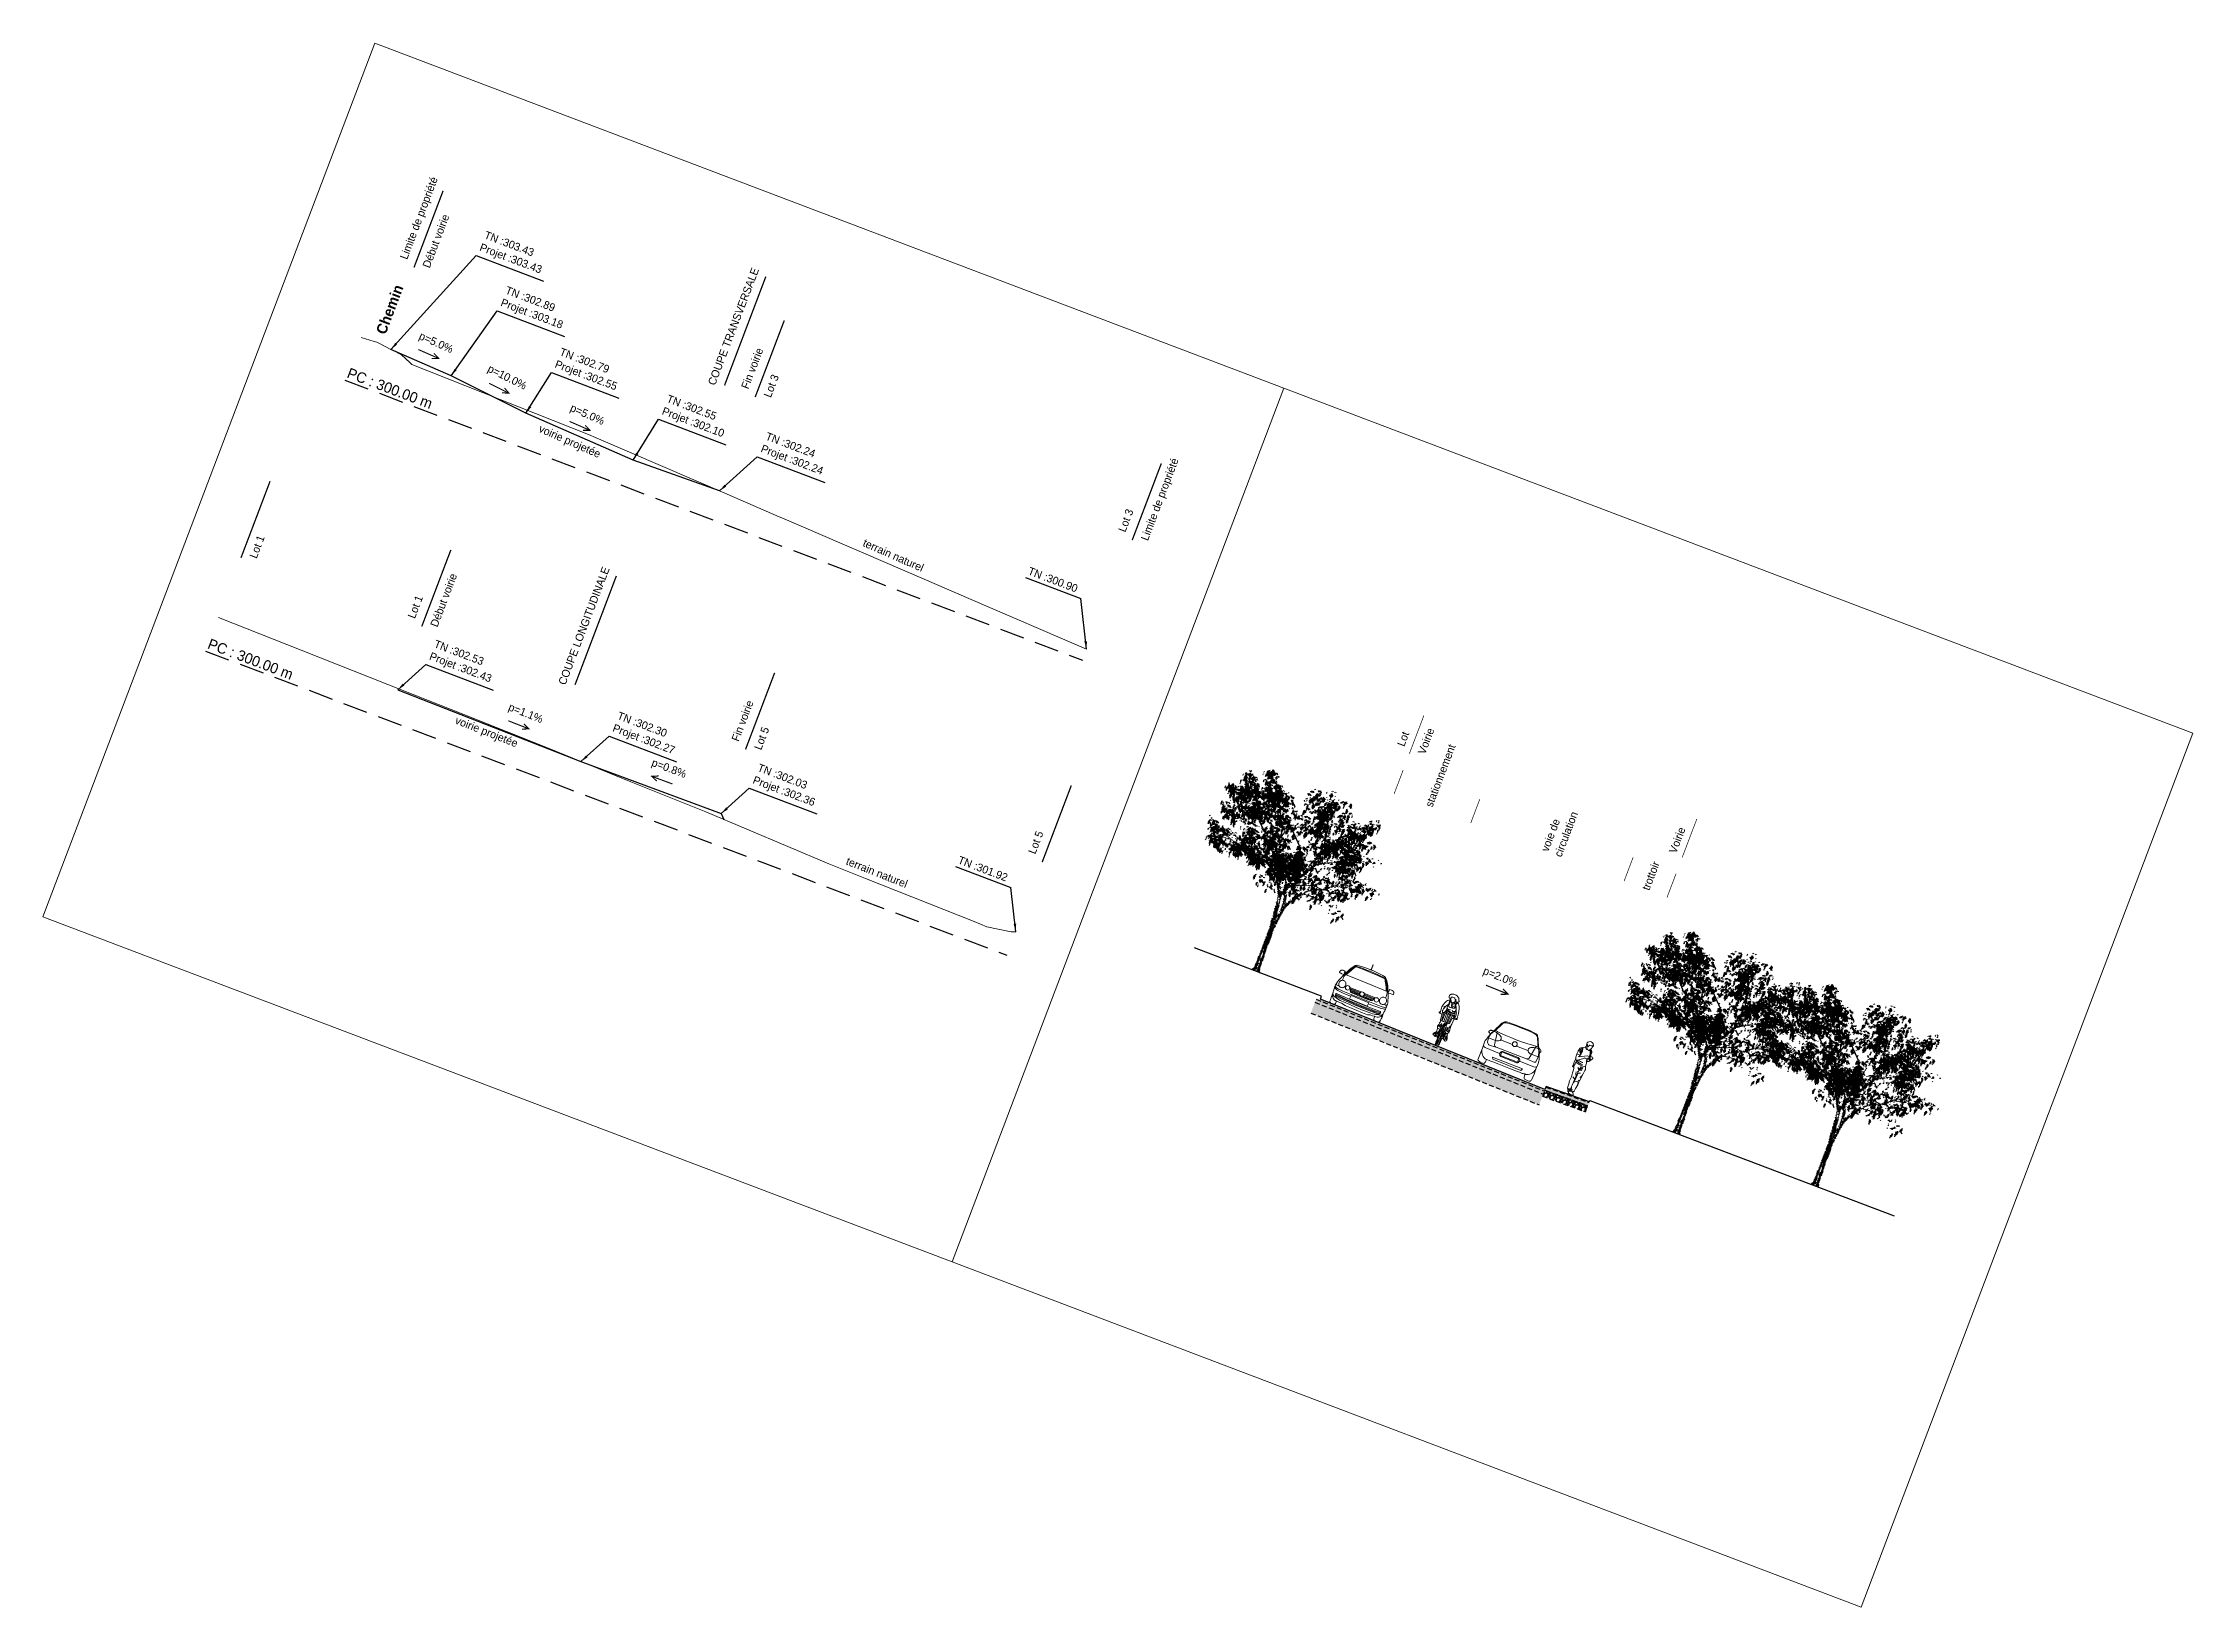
# Model space of a CAD drawing. Header units: metres. Extents: x 1851427 to 1852022, y 5183007 to 5183309.
# Drawn here: x 1851858.4 to 1852022.3, y 5183007.5 to 5183126.7 of the extents above; entities that cross this region are included whole.
import ezdxf
from ezdxf.enums import TextEntityAlignment as Align

# ---------------------------------------------------------------- set-up
doc = ezdxf.new("R2010")
doc.units = ezdxf.units.M
doc.header["$LTSCALE"] = 2.5
doc.linetypes.add('L5', pattern=[1.15, 0.8, -0.175, 0, -0.175])
doc.linetypes.add('L8', pattern=[0.225, 0.15, -0.075])
doc.layers.get('0').update_dxf_attribs({"linetype": 'CONTINUOUS', "lineweight": 30})
doc.layers.add('CADRE', color=7, linetype='CONTINUOUS', lineweight=13, true_color=0x285a87)
for name, color, linetype in [('FEUIL', 7, 'CONTINUOUS'), ('Plong_Constructions', 7, 'CONTINUOUS'), ('Plong_Courbes', 7, 'CONTINUOUS'), ('Plong_Textes', 7, 'CONTINUOUS'), ('PRO_VOI', 7, 'CONTINUOUS'), ('PRO_VOI_APLAT', 7, 'CONTINUOUS'), ('PRO_VOI_TXT', 7, 'CONTINUOUS'), ('TRONC', 7, 'CONTINUOUS')]:
    doc.layers.add(name, color=color, linetype=linetype)
for name, color, linetype, lineweight in [('PRO_BAT', 252, 'CONTINUOUS', 18), ('PRO_PAR', 1, 'CONTINUOUS', 35), ('PRO_PL_AXES', 193, 'L5', 15), ('PRO_VOI_PENTE', 1, 'CONTINUOUS', 15), ('VOI_NOM', 170, 'CONTINUOUS', 40)]:
    doc.layers.add(name, color=color, linetype=linetype, lineweight=lineweight)
doc.styles.add('_ECRITURE_GRAS', font='')
doc.styles.add('Centruy Gothic', font='')
doc.styles.add('Ecriture', font='')
doc.styles.get("Standard").update_dxf_attribs({"font": 'Arial.ttf'})
doc.styles.get('_ECRITURE_GRAS').set_extended_font_data('NewsGoth BT', bold=True)
doc.styles.get('Centruy Gothic').set_extended_font_data('NewsGoth BT')
doc.styles.get('Ecriture').set_extended_font_data('NewsGoth BT')
doc.dimstyles.get("Standard").update_dxf_attribs({"dimtxt": 0.18, "dimasz": 0.18, "dimexe": 0.18, "dimexo": 0.0625, "dimgap": 0.09, "dimtad": 0, "dimtih": 1, "dimtoh": 1, "dimdec": 4, "dimzin": 0, "dimdsep": 46, "dimtxsty": 'Standard', "dimcen": 0.09, "dimadec": 0, "dimazin": 0, "dimtfac": 1, "dimtdec": 4, "dimtofl": 0, "dimtmove": 0, "dimatfit": 3, "dimfxl": 1, "dimtolj": 1, "dimtzin": 0, "dimarcsym": 0})
pattern_1 = [(207.222768, (1851852.503435, 5183095.32968), (-2.0333224624, -1.0619308757), [0.02562907, -2.5372875]), (164.179668, (1851852.480644, 5183095.317956), (2.20477256277, -0.63330923833), [0.04398037, -4.35405]), (111.720368, (1851852.43833, 5183095.329946), (1.0371727192, -2.6352269918), [0.03101115, -3.0701025]), (246.483668, (1851852.351968, 5183095.311792), (1.5304327262, 3.49430340173), [0.04005037, -3.96498]), (272.043668, (1851852.335988, 5183095.275068), (-0.0790796274, 2.47523933316), [0.03927255, -3.887985]), (336.483668, (1851852.337388, 5183095.235821), (-3.49430340173, 1.5304327262), [0.04005037, -3.96498]), (16.904168, (1851852.374112, 5183095.21984), (-2.99141854488, -0.90193881086), [0.05296455, -5.2434825]), (51.465268, (1851852.424788, 5183095.235241), (2.734246992, 3.44479519546), [0.050004, -4.9503975]), (100.639568, (1851852.45594, 5183095.274355), (-0.5457502401, 2.85618131325), [0.04018597, -3.9784125]), (154.446368, (1851852.44852, 5183095.31385), (1.8914388333, -0.9218796343), [0.04587847, -2.2480425]), (201.607368, (1851852.40713, 5183095.3336405), (-2.88093761806, -1.14765133202), [0.05933085, -5.87376]), (118.024068, (1851852.527607, 5183095.24307), (-0.8409708686, 1.5418926563), [0.02025038, -2.004795]), (150.679168, (1851852.518093, 5183095.260947), (2.18001108365, -1.2352112907), [0.03852615, -3.814095]), (204.20997, (1851852.4845, 5183095.27981), (-0.06761685, -0.17809594), [0.02694067, -0.24246675]), (182.408568, (1851852.48015, 5183095.305918), (1.0257176705, 0.0181080672), [0.01450807, -1.436295]), (271.011368, (1851852.465654, 5183095.305308), (0.02475463, 0.601905458), [0.02051745, -1.00536]), (10.173768, (1851852.466016, 5183095.284794), (0.669521501, 0.153341925), [0.033324, -1.0774725]), (140.77507, (1851852.498816, 5183095.29068), (0.288575484, -0.313329642), [0.02409652, -0.5783175]), (355.599468, (1851852.362358, 5183095.344526), (1.9838118163, -0.1418822508), [0.0337566, -3.34191]), (49.556168, (1851852.396016, 5183095.341936), (-1.4561670252, -1.6885870393), [0.02831992, -2.803665]), (272.408568, (1851852.51234, 5183095.3263), (-0.0181080672, 1.0257176705), [0.029016, -1.42179]), (322.820468, (1851852.513559, 5183095.297308), (-1.578111297, 1.2104563726), [0.0337566, -3.34191]), (318.653968, (1851852.320436, 5183095.234106), (-0.7552477687, 0.6942765716), [0.03255262, -1.5950775]), (273.985068, (1851852.344874, 5183095.212602), (-0.1466927247, 2.2971394032), [0.0272754, -2.70027]), (46.011368, (1851852.446504, 5183095.147527), (0.694279286, 0.755248909), [0.029016, -1.42179]), (356.563968, (1851852.466656, 5183095.168403), (-2.5857160387, 0.1666365125), [0.03193372, -3.16143]), (48.653968, (1851852.359237, 5183095.18066), (-0.6942765716, -0.7552477687), [0.01627635, -1.61136]), (80.519868, (1851852.435818, 5183095.151584), (0.092371531, 0.779998508), [0.00971362, -0.96165]), (145.173768, (1851852.43742, 5183095.161165), (0.466671771, -0.380946573), [0.03927255, -0.74617875]), (165.218968, (1851852.405179, 5183095.183593), (1.8485746838, -0.4980723), [0.03639502, -3.603105]), (282.90007, (1851852.45993, 5183095.268765), (-0.042862461, 0.423808688), [0.0274743, -0.6593835]), (332.367168, (1851852.466064, 5183095.241984), (2.8923998346, -1.5056813811), [0.04796677, -4.7487]), (40.155368, (1851852.50856, 5183095.219737), (-1.185699701, -0.9762024834), [0.0196131, -1.941705]), (69.20997, (1851852.52355, 5183095.23238), (-0.11047916, 0.24571295), [0.01143, -0.17907]), (99.466368, (1851852.403646, 5183095.190288), (0.2390647015, -1.5171387753), [0.02646502, -2.6200425]), (27.222768, (1851852.399293, 5183095.216393), (2.0333224624, 1.0619308757), [0.05125822, -2.51166]), (339.20997, (1851852.44487, 5183095.23984), (0.24571295, 0.11047916), [0.04953, -0.14097]), (304.514768, (1851852.491179, 5183095.22226), (-1.3076391863, 1.9228402875), [0.03012075, -2.9819475]), (233.264568, (1851852.508246, 5183095.197442), (-0.4485647315, -0.6447688603), [0.02773717, -1.3591275]), (186.855968, (1851852.491656, 5183095.175213), (-4.0599932661, -0.496241162), [0.04516087, -4.4709375]), (154.636068, (1851852.4468176, 5183095.169822), (-2.2476327128, 1.05711501843), [0.04777717, -4.729935]), (154.636068, (1851852.4468176, 5183095.169822), (-2.2476327128, 1.05711501843), [0.04777717, -4.729935])]

msp = doc.modelspace()

# ---------------------------------------------------------------- texts
at = {"layer": 'Plong_Courbes', "color": 71, "linetype": 'Continuous', "lineweight": 0, "style": 'Centruy Gothic'}
for rotation, p in [(336.23604, (1851923.098, 5183087.374)), (338.41671, (1851921.851, 5183063.185))]:
    msp.add_text('terrain naturel', height=0.6, rotation=rotation, dxfattribs=at).set_placement(p, align=Align.CENTER)
at = {"layer": 'Plong_Textes', "style": 'Ecriture'}
for p in [(1851881.498, 5183101.217), (1851870.876, 5183080.572)]:
    msp.add_text('PC : 300.00 m', height=0.8, rotation=339.20997, dxfattribs=at).set_placement(p)
at = {"layer": 'PRO_PL_AXES', "style": 'Ecriture'}
for s, p in [('COUPE TRANSVERSALE', (1851911.025, 5183105.093)), ('COUPE LONGITUDINALE', (1851899.63, 5183082.271))]:
    msp.add_text(s, height=0.6, rotation=69.20997, dxfattribs=at).set_placement(p, align=Align.MIDDLE_CENTER)
at = {"layer": 'PRO_VOI_PENTE', "linetype": 'Continuous', "ltscale": 0.2, "style": 'Centruy Gothic'}
for s, height, rotation, p in [('p=5.0%%%', 0.6, 336.23604, (1851888.25, 5183103.597, 0.001)), ('p=10.0%%%', 0.6, 333.38785, (1851893.652, 5183100.963, 0.001)), ('p=5.0%%%', 0.6, 336.23604, (1851899.776, 5183098.117, 0.001)), ('voirie projetée', 0.6, 336.23604, (1851898.429, 5183096.069)), ('p=1.1%%%', 0.6, 338.48731, (1851895.091, 5183075.345, 0.001)), ('voirie projetée', 0.6, 338.59884, (1851892.099, 5183073.918)), ('p=0.8%%%', 0.6, 339.56566, (1851906.018, 5183071.136)), ('p=2.0%%%', 0.5985, 337.95268, (1851969.375, 5183055.23))]:
    msp.add_text(s, height=height, rotation=rotation, dxfattribs=at).set_placement(p, align=Align.CENTER)
at = {"layer": 'PRO_VOI_TXT', "color": 157, "true_color": 0x285a87, "style": 'Ecriture'}
for s, height, rotation, p in [('Limite de propriété', 0.59998, 69.20997, (1851885.868, 5183110.253)), ('Début voirie', 0.59998, 69.20997, (1851887.585, 5183109.601)), ('TN :303.43', 0.6, 339.20997, (1851892.082, 5183112.105)), ('TN :302.89', 0.6, 339.20997, (1851893.691, 5183107.895)), ('TN :302.79', 0.6, 339.20997, (1851897.822, 5183103.201)), ('Fin voirie', 0.6, 69.20997, (1851911.877, 5183100.378)), ('Lot 3', 0.6, 69.20997, (1851913.594, 5183099.726)), ('TN :302.55', 0.6, 339.20997, (1851905.985, 5183099.625)), ('TN :302.24', 0.6, 339.20997, (1851913.523, 5183096.764)), ('Limite de propriété', 0.59998, 69.20997, (1851942.332, 5183088.815)), ('Lot 3', 0.6, 69.20997, (1851940.615, 5183089.467)), ('Lot 1', 0.6, 69.20997, (1851874.395, 5183087.46)), ('Début voirie', 0.59998, 69.20997, (1851888.176, 5183082.228)), ('TN :300.90', 0.6, 339.20997, (1851933.526, 5183086.491)), ('Lot 1', 0.6, 69.20997, (1851886.459, 5183082.88)), ('TN :302.53', 0.6, 339.20997, (1851888.253, 5183080.934)), ('TN :302.30', 0.6, 339.20997, (1851902.22, 5183075.46)), ('Fin voirie', 0.6, 69.20997, (1851911.14, 5183073.51)), ('Lot 5', 0.6, 69.20997, (1851912.857, 5183072.858)), ('Lot', 0.6, 69.20997, (1851961.877, 5183073.126)), ('Voirie', 0.6, 69.20997, (1851963.456, 5183072.526)), ('stationnement', 0.6, 69.20997, (1851964.017, 5183068.492)), ('TN :302.03', 0.6, 339.20997, (1851912.909, 5183071.498)), ('voie de', 0.6, 69.20997, (1851972.851, 5183065.103)), ('circulation', 0.6, 69.20997, (1851973.85, 5183064.696)), ('Lot 5', 0.6, 69.20997, (1851933.755, 5183064.923)), ('Voirie', 0.6, 69.20997, (1851982.6, 5183064.968)), ('TN :301.92', 0.6, 339.20997, (1851928.187, 5183064.459)), ('trottoir', 0.6, 69.20997, (1851980.552, 5183062.153))]:
    msp.add_text(s, height=height, rotation=rotation, dxfattribs=at).set_placement(p, align=Align.MIDDLE_LEFT)
at = {"layer": 'PRO_VOI_TXT', "color": 20, "true_color": 0xeb2600, "style": 'Ecriture'}
for s, p in [('Projet :303.43', (1851891.727, 5183111.17)), ('Projet :303.18', (1851893.336, 5183106.96)), ('Projet :302.55', (1851897.467, 5183102.266)), ('Projet :302.10', (1851905.63, 5183098.691)), ('Projet :302.24', (1851913.168, 5183095.829)), ('Projet :302.43', (1851887.898, 5183079.999)), ('Projet :302.27', (1851901.865, 5183074.525)), ('Projet :302.36', (1851912.554, 5183070.563))]:
    msp.add_text(s, height=0.59998, rotation=339.20997, dxfattribs=at).set_placement(p, align=Align.MIDDLE_LEFT)
at = {"layer": 'VOI_NOM', "style": '_ECRITURE_GRAS'}
msp.add_text('Chemin', height=0.8, rotation=69.20997, dxfattribs=at).set_placement((1851884.497, 5183104.414))

# ---------------------------------------------------------------- blocks, each defined once
blk = doc.blocks.new('fleche')
at = {"color": 0, "linetype": 'ByBlock', "lineweight": -2, "const_width": 0.049, "flags": 128}
for points in [[(0, 0), (1.021, -0.075)], [(0.717, -0.181), (1.021, -0.075), (0.736, 0.074)]]:
    blk.add_lwpolyline(points, dxfattribs=at)
blk = doc.blocks.new('00_prunus')
at = {"layer": 'FEUIL', "color": 62, "linetype": 'Continuous'}
for p, q in [((-0.412, 7.076), (-0.397, 7.091)), ((-0.382, 7.076), (-0.361, 7.091)), ((-0.311, 7.076), (-0.295, 7.091)), ((-0.28, 7.076), (-0.26, 7.091)), ((1.858, 6.903), (2.011, 7.056)), ((1.879, 6.888), (2.031, 7.041)), ((1.945, 6.975), (1.996, 7.056)), ((1.96, 6.924), (2.031, 7.056)), ((1.996, 7.025), (1.996, 7.005)), ((-2.363, 6.416), (-2.246, 6.533)), ((-2.363, 6.446), (-2.297, 6.517)), ((-2.363, 6.38), (-2.333, 6.416)), ((-2.348, 6.517), (-2.312, 6.568)), ((-2.348, 6.533), (-2.312, 6.568)), ((-2.348, 6.365), (-2.333, 6.38)), ((-2.348, 6.294), (-2.312, 6.329)), ((-2.333, 6.548), (-2.333, 6.533)), ((-2.333, 6.517), (-2.297, 6.548)), ((-2.333, 6.345), (-2.312, 6.365)), ((-2.333, 6.279), (-2.312, 6.294)), ((-2.312, 6.482), (-2.297, 6.533)), ((-2.282, 6.467), (-2.261, 6.497)), ((-2.282, 6.467), (-2.246, 6.497)), ((-2.261, 6.38), (-2.211, 6.431)), ((-2.261, 6.365), (-2.246, 6.395)), ((-2.246, 6.67), (-2.211, 6.7)), ((-2.246, 6.634), (-2.231, 6.649)), ((-2.246, 6.599), (-2.231, 6.619)), ((-2.246, 6.365), (-2.211, 6.395)), ((-2.231, 6.329), (-2.211, 6.38)), ((-2.231, 6.345), (-2.195, 6.38)), ((-2.211, 6.497), (-2.195, 6.517)), ((-2.211, 6.365), (-2.211, 6.329)), ((-2.211, 6.329), (-2.175, 6.365)), ((-2.195, 6.314), (-2.175, 6.365)), ((-2.195, 6.314), (-2.145, 6.365)), ((-2.195, 6.177), (-2.007, 6.365)), ((-2.175, 6.294), (-2.058, 6.416)), ((-2.175, 6.263), (-2.043, 6.395)), ((-2.175, 6.228), (-2.023, 6.38)), ((-2.175, 6.263), (-2.16, 6.314)), ((-2.175, 6.192), (-2.124, 6.279)), ((-2.175, 6.091), (-2.007, 6.263)), ((-2.16, 6.649), (-2.145, 6.67)), ((-2.16, 6.619), (-2.145, 6.634)), ((-2.124, 6.482), (-2.109, 6.497)), ((-2.109, 6.395), (-2.007, 6.497)), ((-2.109, 6.395), (-2.094, 6.416)), ((-2.094, 6.482), (-2.073, 6.497)), ((-2.094, 6.345), (-2.058, 6.416)), ((-2.094, 6.263), (-2.023, 6.38)), ((-2.094, 6.243), (-1.992, 6.345)), ((-2.073, 6.395), (-2.058, 6.38)), ((-2.073, 6.228), (-1.992, 6.365)), ((-2.073, 6.228), (-1.992, 6.314)), ((-2.073, 6.091), (-1.87, 6.294)), ((-2.043, 6.314), (-2.043, 6.294)), ((-2.023, 6.467), (-2.007, 6.497)), ((-2.007, 6.568), (-1.992, 6.583)), ((-2.007, 6.533), (-1.957, 6.583)), ((-2.007, 6.467), (-1.972, 6.497)), ((-1.992, 6.446), (-1.972, 6.482)), ((-1.992, 6.446), (-1.972, 6.467)), ((-1.992, 6.157), (-1.921, 6.263)), ((-1.972, 6.533), (-1.941, 6.568)), ((-1.957, 6.279), (-1.855, 6.38)), ((-1.941, 6.395), (-1.921, 6.416)), ((-1.941, 6.395), (-1.921, 6.395)), ((-1.941, 6.329), (-1.906, 6.365)), ((-1.941, 6.294), (-1.921, 6.329)), ((-1.921, 6.517), (-1.906, 6.533)), ((-1.921, 6.279), (-1.819, 6.38)), ((-1.921, 6.213), (-1.855, 6.279)), ((-1.921, 6.106), (-1.769, 6.263)), ((-1.906, 6.294), (-1.87, 6.365)), ((-1.906, 6.213), (-1.87, 6.279)), ((-1.87, 6.228), (-1.819, 6.279)), ((-1.87, 6.263), (-1.87, 6.243)), ((-1.855, 6.228), (-1.819, 6.279)), ((-1.855, 6.213), (-1.804, 6.263)), ((-1.84, 6.329), (-1.84, 6.345)), ((-1.84, 6.329), (-1.819, 6.345)), ((-1.819, 6.314), (-1.804, 6.329)), ((-1.667, 6.263), (-1.652, 6.279)), ((-1.601, 6.329), (-1.586, 6.345)), ((-1.586, 6.345), (-1.586, 6.314)), ((-1.586, 6.314), (-1.565, 6.345)), ((-1.586, 6.314), (-1.565, 6.329)), ((-1.499, 6.263), (-1.464, 6.294)), ((-1.484, 6.263), (-1.484, 6.279)), ((-1.484, 6.243), (-1.449, 6.279)), ((-1.464, 6.213), (-1.449, 6.263)), ((-1.413, 6.314), (-1.398, 6.329)), ((-1.383, 6.314), (-1.362, 6.329)), ((-1.281, 6.482), (-1.261, 6.497)), ((-1.281, 6.446), (-1.261, 6.467)), ((-1.261, 6.533), (-1.245, 6.548)), ((-1.21, 6.583), (-1.195, 6.599)), ((-1.195, 6.548), (-1.159, 6.583)), ((-1.195, 6.568), (-1.174, 6.583)), ((-1.195, 6.395), (-1.108, 6.482)), ((-1.174, 6.548), (-1.144, 6.583)), ((-1.174, 6.416), (-1.144, 6.482)), ((-1.174, 6.329), (-1.108, 6.446)), ((-1.174, 6.38), (-1.108, 6.446)), ((-1.174, 6.345), (-1.123, 6.395)), ((-1.174, 6.314), (-1.108, 6.38)), ((-1.174, 6.263), (-1.123, 6.365)), ((-1.174, 6.279), (-1.123, 6.329)), ((-1.174, 6.243), (-1.123, 6.294)), ((-1.174, 6.192), (-1.123, 6.279)), ((-1.174, 6.213), (-1.123, 6.263)), ((-1.159, 6.533), (-1.123, 6.568)), ((-1.159, 6.533), (-1.123, 6.568)), ((-1.159, 6.467), (-1.144, 6.482)), ((-1.159, 6.446), (-1.159, 6.431)), ((-1.159, 6.329), (-1.159, 6.314)), ((-1.144, 6.751), (-1.057, 6.837)), ((-1.144, 6.517), (-1.123, 6.533)), ((-1.123, 6.837), (-1.057, 6.903)), ((-1.123, 6.802), (-1.057, 6.873)), ((-1.123, 6.736), (-1.042, 6.822)), ((-1.108, 6.751), (-1.057, 6.853)), ((-1.093, 6.873), (-1.073, 6.888)), ((-1.093, 6.787), (-1.093, 6.771)), ((-1.073, 6.279), (-0.971, 6.38)), ((-1.073, 6.141), (-0.956, 6.263)), ((-1.057, 6.599), (-0.991, 6.67)), ((-1.057, 6.568), (-0.991, 6.634)), ((-1.057, 6.533), (-0.991, 6.599)), ((-1.057, 6.395), (-1.022, 6.431)), ((-1.057, 6.365), (-0.991, 6.431)), ((-1.057, 6.329), (-0.991, 6.395)), ((-1.057, 6.126), (-0.92, 6.263)), ((-1.042, 6.787), (-1.022, 6.802)), ((-1.042, 6.568), (-0.991, 6.649)), ((-1.042, 6.517), (-0.991, 6.568)), ((-1.042, 6.345), (-1.022, 6.38)), ((-1.022, 6.517), (-1.022, 6.533)), ((-1.007, 6.568), (-0.991, 6.583)), ((-1.007, 6.482), (-0.991, 6.497)), ((-1.007, 6.314), (-0.971, 6.345)), ((-0.991, 6.467), (-0.956, 6.497)), ((-0.991, 6.294), (-0.971, 6.314)), ((-0.956, 6.467), (-0.92, 6.497)), ((-0.941, 6.853), (-0.92, 6.873)), ((-0.941, 6.467), (-0.92, 6.482)), ((-0.941, 6.38), (-0.92, 6.395)), ((-0.941, 6.345), (-0.92, 6.365)), ((-0.941, 6.213), (-0.92, 6.263)), ((-0.92, 6.837), (-0.869, 6.888)), ((-0.92, 6.467), (-0.905, 6.482)), ((-0.92, 6.329), (-0.89, 6.395)), ((-0.92, 6.329), (-0.869, 6.38)), ((-0.905, 6.903), (-0.89, 6.903)), ((-0.905, 6.822), (-0.839, 6.888)), ((-0.905, 6.446), (-0.89, 6.467)), ((-0.905, 6.314), (-0.839, 6.38)), ((-0.89, 6.802), (-0.819, 6.873)), ((-0.89, 6.446), (-0.89, 6.467)), ((-0.89, 6.314), (-0.854, 6.38)), ((-0.89, 6.294), (-0.819, 6.365)), ((-0.869, 6.787), (-0.839, 6.853)), ((-0.869, 6.787), (-0.839, 6.822)), ((-0.869, 6.802), (-0.854, 6.771)), ((-0.869, 6.751), (-0.819, 6.802)), ((-0.869, 6.721), (-0.854, 6.751)), ((-0.869, 6.721), (-0.854, 6.736)), ((-0.869, 6.685), (-0.854, 6.7)), ((-0.869, 6.649), (-0.854, 6.67)), ((-0.854, 6.888), (-0.839, 6.837)), ((-0.854, 6.294), (-0.803, 6.345)), ((-0.854, 6.294), (-0.839, 6.329)), ((-0.839, 6.787), (-0.819, 6.802)), ((-0.839, 6.279), (-0.803, 6.314)), ((-0.819, 6.771), (-0.803, 6.787)), ((-0.819, 6.279), (-0.803, 6.314)), ((-0.803, 6.279), (-0.788, 6.294)), ((-0.788, 6.873), (-0.768, 6.888)), ((-0.788, 6.837), (-0.753, 6.873)), ((-0.788, 6.263), (-0.768, 6.279)), ((-0.768, 6.822), (-0.737, 6.873)), ((-0.768, 6.822), (-0.737, 6.853)), ((-0.753, 6.802), (-0.717, 6.837)), ((-0.753, 6.634), (-0.702, 6.685)), ((-0.753, 6.599), (-0.687, 6.67)), ((-0.737, 6.802), (-0.717, 6.837)), ((-0.737, 6.787), (-0.702, 6.822)), ((-0.737, 6.568), (-0.702, 6.634)), ((-0.737, 6.583), (-0.687, 6.634)), ((-0.737, 6.548), (-0.702, 6.583)), ((-0.717, 6.533), (-0.666, 6.583)), ((-0.717, 6.517), (-0.702, 6.548)), ((-0.717, 6.497), (-0.666, 6.548)), ((-0.687, 6.467), (-0.483, 6.67)), ((-0.687, 6.568), (-0.687, 6.517)), ((-0.687, 6.497), (-0.687, 6.517)), ((-0.687, 6.497), (-0.666, 6.517)), ((-0.666, 6.619), (-0.651, 6.634)), ((-0.651, 6.7), (-0.585, 6.771)), ((-0.651, 5.649), (-0.021, 6.279)), ((-0.636, 6.548), (-0.397, 6.787)), ((-0.636, 6.685), (-0.549, 6.771)), ((-0.636, 6.685), (-0.585, 6.751)), ((-0.636, 6.583), (-0.499, 6.721)), ((-0.636, 6.619), (-0.549, 6.7)), ((-0.636, 6.482), (-0.463, 6.649)), ((-0.636, 6.446), (-0.585, 6.497)), ((-0.636, 6.213), (-0.514, 6.329)), ((-0.615, 6.873), (-0.6, 6.873)), ((-0.615, 6.67), (-0.534, 6.751)), ((-0.615, 6.736), (-0.615, 6.7)), ((-0.615, 6.568), (-0.565, 6.634)), ((-0.615, 6.431), (-0.6, 6.446)), ((-0.615, 6.365), (-0.534, 6.446)), ((-0.615, 6.157), (-0.499, 6.279)), ((-0.6, 6.853), (-0.585, 6.873)), ((-0.6, 6.345), (-0.295, 6.649)), ((-0.6, 6.314), (-0.26, 6.649)), ((-0.6, 6.497), (-0.549, 6.599)), ((-0.6, 6.213), (-0.28, 6.533)), ((-0.6, 6.279), (-0.499, 6.38)), ((-0.6, 6.213), (-0.565, 6.263)), ((-0.585, 6.736), (-0.585, 6.721)), ((-0.585, 6.7), (-0.565, 6.721)), ((-0.585, 6.583), (-0.565, 6.548)), ((-0.585, 6.395), (-0.565, 6.416)), ((-0.565, 6.345), (-0.499, 6.446)), ((-0.549, 6.599), (-0.514, 6.517)), ((-0.549, 6.517), (-0.514, 6.583)), ((-0.549, 6.533), (-0.514, 6.568)), ((-0.549, 6.279), (-0.499, 6.38)), ((-0.549, 6.228), (-0.483, 6.329)), ((-0.549, 5.923), (-0.194, 6.279)), ((-0.534, 6.517), (-0.499, 6.548)), ((-0.534, 5.974), (-0.072, 6.431)), ((-0.534, 6.416), (-0.514, 6.345)), ((-0.534, 6.04), (-0.209, 6.365)), ((-0.534, 5.735), (-0.006, 6.263)), ((-0.514, 6.517), (-0.499, 6.533)), ((-0.499, 6.517), (-0.463, 6.548)), ((-0.499, 6.141), (-0.174, 6.467)), ((-0.499, 6.243), (-0.463, 6.279)), ((-0.499, 6.243), (-0.483, 6.263)), ((-0.483, 6.599), (-0.382, 6.7)), ((-0.483, 6.634), (-0.463, 6.67)), ((-0.483, 6.497), (-0.331, 6.649)), ((-0.483, 6.482), (-0.483, 6.497)), ((-0.483, 6.416), (-0.433, 6.497)), ((-0.483, 6.126), (-0.229, 6.38)), ((-0.483, 6.192), (-0.331, 6.345)), ((-0.483, 6.228), (-0.448, 6.263)), ((-0.463, 6.583), (-0.433, 6.649)), ((-0.463, 6.583), (-0.412, 6.634)), ((-0.463, 6.416), (-0.28, 6.599)), ((-0.463, 6.467), (-0.463, 6.431)), ((-0.463, 6.38), (-0.382, 6.467)), ((-0.463, 6.314), (-0.382, 6.395)), ((-0.463, 6.365), (-0.463, 6.38)), ((-0.463, 6.213), (-0.433, 6.263)), ((-0.448, 6.939), (-0.433, 6.954)), ((-0.448, 6.771), (-0.412, 6.802)), ((-0.448, 6.7), (-0.382, 6.771)), ((-0.448, 6.7), (-0.433, 6.736)), ((-0.433, 6.685), (-0.397, 6.721)), ((-0.433, 6.583), (-0.397, 6.634)), ((-0.433, 6.583), (-0.412, 6.599)), ((-0.433, 6.482), (-0.412, 6.431)), ((-0.433, 6.416), (-0.412, 6.467)), ((-0.412, 6.075), (-0.245, 6.38)), ((-0.412, 6.329), (-0.361, 6.38)), ((-0.412, 6.314), (-0.382, 6.345)), ((-0.412, 6.126), (-0.194, 6.345)), ((-0.412, 6.141), (-0.311, 6.314)), ((-0.412, 5.989), (-0.092, 6.314)), ((-0.397, 6.568), (-0.346, 6.649)), ((-0.397, 6.314), (-0.346, 6.365)), ((-0.397, 6.329), (-0.361, 6.228)), ((-0.397, 6.263), (-0.361, 6.329)), ((-0.397, 5.801), (-0.107, 6.314)), ((-0.397, 5.938), (-0.021, 6.314)), ((-0.382, 6.634), (-0.361, 6.649)), ((-0.382, 6.599), (-0.382, 6.568)), ((-0.382, 6.497), (-0.382, 6.517)), ((-0.382, 6.446), (-0.361, 6.467)), ((-0.382, 6.055), (-0.229, 6.329)), ((-0.361, 6.548), (-0.311, 6.634)), ((-0.346, 6.939), (-0.28, 7.005)), ((-0.346, 6.903), (-0.26, 6.99)), ((-0.346, 6.599), (-0.346, 6.568)), ((-0.346, 6.497), (-0.28, 6.568)), ((-0.346, 6.294), (-0.346, 6.263)), ((-0.331, 6.888), (-0.26, 6.954)), ((-0.331, 6.939), (-0.331, 6.924)), ((-0.331, 6.888), (-0.311, 6.939)), ((-0.331, 6.787), (-0.295, 6.822)), ((-0.331, 6.446), (-0.311, 6.482)), ((-0.331, 6.446), (-0.295, 6.482)), ((-0.311, 6.873), (-0.245, 6.939)), ((-0.311, 6.837), (-0.229, 6.924)), ((-0.311, 6.771), (-0.295, 6.787)), ((-0.311, 6.7), (-0.311, 6.721)), ((-0.311, 6.482), (-0.311, 6.467)), ((-0.311, 6.431), (-0.28, 6.467)), ((-0.311, 6.395), (-0.245, 6.467)), ((-0.295, 6.975), (-0.28, 6.99)), ((-0.295, 6.873), (-0.26, 6.954)), ((-0.295, 6.751), (-0.28, 6.771)), ((-0.28, 6.446), (-0.28, 6.467)), ((-0.28, 6.395), (-0.245, 6.446)), ((-0.28, 6.395), (-0.229, 6.446)), ((-0.28, 6.345), (-0.28, 6.329)), ((-0.28, 6.141), (-0.209, 6.279)), ((-0.28, 6.091), (-0.107, 6.263)), ((-0.26, 6.263), (-0.26, 6.228)), ((-0.245, 6.903), (-0.229, 6.924)), ((-0.245, 6.568), (-0.194, 6.619)), ((-0.229, 6.619), (-0.209, 6.634)), ((-0.229, 6.548), (-0.194, 6.583)), ((-0.229, 6.517), (-0.174, 6.568)), ((-0.229, 6.294), (-0.229, 6.263)), ((-0.209, 6.583), (-0.194, 6.599)), ((-0.209, 6.497), (-0.174, 6.533)), ((-0.209, 6.416), (-0.209, 6.431)), ((-0.194, 6.482), (-0.174, 6.497)), ((-0.194, 6.314), (-0.174, 6.329)), ((-0.194, 5.989), (-0.021, 6.294)), ((-0.158, 6.802), (-0.158, 6.822)), ((-0.158, 6.446), (-0.143, 6.467)), ((-0.143, 6.7), (-0.092, 6.751)), ((-0.143, 6.634), (-0.041, 6.736)), ((-0.143, 6.634), (-0.107, 6.685)), ((-0.143, 6.431), (-0.123, 6.446)), ((-0.143, 6.395), (-0.123, 6.431)), ((-0.143, 6.395), (-0.107, 6.431)), ((-0.123, 6.685), (-0.041, 6.771)), ((-0.123, 6.619), (-0.021, 6.721)), ((-0.107, 6.975), (-0.092, 6.99)), ((-0.107, 6.939), (-0.092, 6.954)), ((-0.107, 6.599), (-0.041, 6.721)), ((-0.107, 6.599), (-0.021, 6.685)), ((-0.092, 6.395), (-0.072, 6.431)), ((-0.072, 6.599), (-0.041, 6.634)), ((-0.072, 6.395), (-0.057, 6.416)), ((-0.072, 6.365), (-0.041, 6.395)), ((-0.057, 6.599), (-0.057, 6.619)), ((-0.057, 6.38), (-0.057, 6.395)), ((-0.041, 6.568), (0.009, 6.619)), ((-0.041, 6.365), (-0.021, 6.38)), ((-0.041, 6.329), (-0.006, 6.365)), ((-0.021, 6.548), (0.06, 6.634)), ((-0.021, 6.517), (0.009, 6.548)), ((-0.021, 6.482), (0.03, 6.533)), ((-0.006, 6.431), (0.08, 6.517)), ((-0.006, 6.467), (0.03, 6.497)), ((0.009, 6.721), (0.03, 6.736)), ((0.009, 6.685), (0.045, 6.721)), ((0.009, 6.649), (0.06, 6.7)), ((0.03, 6.685), (0.045, 6.721)), ((0.045, 6.7), (0.06, 6.67)), ((0.045, 6.649), (0.08, 6.685)), ((0.045, 6.649), (0.08, 6.685)), ((0.045, 6.446), (0.08, 6.482)), ((0.06, 6.533), (0.233, 6.7)), ((0.06, 6.599), (0.111, 6.649)), ((0.06, 6.583), (0.08, 6.619)), ((0.06, 6.568), (0.096, 6.599)), ((0.06, 6.431), (0.131, 6.497)), ((0.06, 6.395), (0.147, 6.482)), ((0.06, 6.431), (0.06, 6.446)), ((0.08, 6.888), (0.147, 6.954)), ((0.08, 6.853), (0.111, 6.888)), ((0.08, 6.822), (0.131, 6.873)), ((0.08, 6.837), (0.08, 6.853)), ((0.08, 6.787), (0.131, 6.837)), ((0.08, 6.751), (0.111, 6.787)), ((0.08, 6.533), (0.111, 6.599)), ((0.096, 6.888), (0.111, 6.903)), ((0.096, 6.802), (0.111, 6.837)), ((0.096, 6.736), (0.182, 6.822)), ((0.111, 6.548), (0.131, 6.568)), ((0.111, 6.416), (0.147, 6.446)), ((0.111, 6.38), (0.147, 6.416)), ((0.131, 6.939), (0.147, 6.954)), ((0.131, 6.736), (0.213, 6.822)), ((0.131, 6.634), (0.162, 6.67)), ((0.131, 6.365), (0.162, 6.395)), ((0.131, 6.294), (0.213, 6.38)), ((0.131, 6.345), (0.147, 6.365)), ((0.131, 6.329), (0.162, 6.365)), ((0.147, 6.903), (0.182, 6.939)), ((0.147, 6.924), (0.162, 6.939)), ((0.147, 6.736), (0.182, 6.802)), ((0.147, 6.721), (0.233, 6.802)), ((0.147, 6.649), (0.213, 6.787)), ((0.147, 6.685), (0.233, 6.771)), ((0.147, 6.279), (0.233, 6.365)), ((0.147, 6.243), (0.162, 6.263)), ((0.162, 6.903), (0.197, 6.939)), ((0.162, 6.599), (0.233, 6.67)), ((0.162, 6.619), (0.182, 6.649)), ((0.162, 6.228), (0.213, 6.279)), ((0.182, 6.888), (0.213, 6.924)), ((0.182, 6.583), (0.284, 6.685)), ((0.197, 6.7), (0.248, 6.751)), ((0.197, 6.533), (0.299, 6.634)), ((0.197, 6.395), (0.365, 6.568)), ((0.197, 6.365), (0.233, 6.431)), ((0.197, 6.294), (0.213, 6.329)), ((0.197, 6.294), (0.233, 6.329)), ((0.213, 6.583), (0.299, 6.67)), ((0.213, 6.619), (0.233, 6.649)), ((0.233, 6.533), (0.314, 6.619)), ((0.233, 6.497), (0.334, 6.599)), ((0.248, 6.619), (0.284, 6.685)), ((0.248, 6.533), (0.299, 6.634)), ((0.248, 6.446), (0.314, 6.583)), ((0.248, 6.482), (0.334, 6.568)), ((0.248, 6.416), (0.385, 6.548)), ((0.284, 6.141), (0.401, 6.263)), ((0.299, 6.467), (0.334, 6.533)), ((0.299, 6.431), (0.385, 6.517)), ((0.314, 6.924), (0.334, 6.939)), ((0.314, 6.416), (0.401, 6.497)), ((0.314, 6.38), (0.385, 6.446)), ((0.314, 6.345), (0.334, 6.365)), ((0.334, 6.903), (0.35, 6.924)), ((0.334, 6.802), (0.365, 6.837)), ((0.35, 6.802), (0.385, 6.837)), ((0.35, 6.787), (0.401, 6.837)), ((0.35, 6.243), (0.416, 6.314)), ((0.35, 6.177), (0.401, 6.263)), ((0.365, 6.294), (0.401, 6.329)), ((0.385, 6.787), (0.436, 6.837)), ((0.385, 6.649), (0.436, 6.7)), ((0.416, 6.787), (0.451, 6.822)), ((0.436, 6.67), (0.487, 6.721)), ((0.436, 6.294), (0.467, 6.329)), ((0.451, 6.787), (0.467, 6.802)), ((0.451, 6.649), (0.502, 6.7)), ((0.467, 6.685), (0.467, 6.7)), ((0.467, 6.634), (0.538, 6.7)), ((0.467, 6.431), (0.487, 6.446)), ((0.467, 6.294), (0.502, 6.329)), ((0.487, 6.517), (0.502, 6.533)), ((0.487, 6.497), (0.502, 6.517)), ((0.487, 6.416), (0.502, 6.431)), ((0.487, 6.279), (0.502, 6.294)), ((0.502, 6.497), (0.517, 6.517)), ((0.517, 6.482), (0.538, 6.497)), ((0.538, 6.395), (0.568, 6.431)), ((0.792, 6.075), (0.995, 6.279)), ((0.858, 6.106), (1.01, 6.263)), ((0.944, 6.329), (1.01, 6.395)), ((0.944, 6.365), (0.959, 6.38)), ((0.944, 6.263), (0.959, 6.279)), ((0.98, 6.329), (1.061, 6.416)), ((1.01, 6.345), (1.03, 6.365)), ((1.03, 6.345), (1.096, 6.416)), ((1.03, 6.075), (1.249, 6.294)), ((1.046, 6.055), (1.249, 6.263)), ((1.081, 5.989), (1.691, 6.599)), ((1.081, 5.953), (1.554, 6.431)), ((1.081, 6.294), (1.147, 6.365)), ((1.081, 6.263), (1.183, 6.365)), ((1.081, 6.004), (1.234, 6.279)), ((1.112, 6.192), (1.234, 6.314)), ((1.112, 6.228), (1.147, 6.263)), ((1.132, 6.243), (1.132, 6.263)), ((1.163, 6.314), (1.213, 6.365)), ((1.183, 6.467), (1.198, 6.482)), ((1.183, 6.294), (1.3, 6.416)), ((1.198, 6.279), (1.234, 6.365)), ((1.198, 5.801), (1.706, 6.314)), ((1.234, 6.416), (1.249, 6.431)), ((1.234, 6.075), (1.589, 6.431)), ((1.249, 6.055), (1.64, 6.446)), ((1.249, 6.38), (1.284, 6.431)), ((1.249, 6.395), (1.284, 6.431)), ((1.264, 6.431), (1.284, 6.395)), ((1.3, 6.38), (1.335, 6.416)), ((1.315, 6.294), (1.64, 6.619)), ((1.315, 6.091), (1.742, 6.517)), ((1.315, 6.365), (1.366, 6.416)), ((1.335, 6.075), (1.772, 6.517)), ((1.335, 6.04), (1.655, 6.365)), ((1.35, 6.467), (1.366, 6.482)), ((1.35, 6.365), (1.366, 6.38)), ((1.366, 6.314), (1.655, 6.599)), ((1.366, 6.279), (1.467, 6.446)), ((1.366, 6.04), (1.64, 6.314)), ((1.366, 6.004), (1.655, 6.294)), ((1.366, 6.192), (1.401, 6.263)), ((1.386, 6.467), (1.401, 6.482)), ((1.386, 5.852), (1.96, 6.431)), ((1.401, 6.446), (1.417, 6.467)), ((1.401, 6.04), (1.64, 6.446)), ((1.401, 6.416), (1.437, 6.446)), ((1.401, 5.837), (1.96, 6.395)), ((1.401, 6.177), (1.503, 6.365)), ((1.417, 6.279), (1.488, 6.416)), ((1.417, 6.329), (1.417, 6.314)), ((1.417, 5.72), (2.031, 6.329)), ((1.467, 6.583), (1.503, 6.619)), ((1.467, 6.04), (1.721, 6.294)), ((1.488, 6.497), (1.569, 6.583)), ((1.503, 6.599), (1.518, 6.619)), ((1.503, 6.04), (1.96, 6.497)), ((1.503, 6.004), (1.96, 6.467)), ((1.503, 6.294), (1.569, 6.416)), ((1.503, 5.821), (1.792, 6.329)), ((1.503, 6.055), (1.655, 6.314)), ((1.518, 6.599), (1.538, 6.619)), ((1.518, 6.38), (1.518, 6.395)), ((1.538, 6.497), (1.589, 6.583)), ((1.554, 6.533), (1.554, 6.517)), ((1.569, 6.243), (1.589, 6.294)), ((1.589, 6.548), (1.589, 6.533)), ((1.589, 6.497), (1.604, 6.548)), ((1.604, 6.482), (1.691, 6.568)), ((1.62, 6.583), (1.655, 6.619)), ((1.62, 6.497), (1.671, 6.583)), ((1.655, 6.497), (1.706, 6.548)), ((1.655, 6.395), (1.721, 6.533)), ((1.655, 6.157), (1.721, 6.294)), ((1.671, 6.497), (1.706, 6.568)), ((1.671, 6.482), (1.742, 6.548)), ((1.671, 6.279), (1.691, 6.294)), ((1.691, 6.482), (1.691, 6.446)), ((1.706, 6.888), (1.721, 6.903)), ((1.721, 6.873), (1.757, 6.903)), ((1.721, 6.599), (1.792, 6.67)), ((1.721, 6.599), (1.742, 6.634)), ((1.721, 6.431), (1.757, 6.467)), ((1.721, 6.431), (1.721, 6.446)), ((1.721, 6.141), (1.808, 6.294)), ((1.742, 6.482), (1.757, 6.517)), ((1.742, 6.279), (1.757, 6.157)), ((1.742, 6.141), (1.879, 6.279)), ((1.742, 6.004), (1.879, 6.263)), ((1.757, 6.599), (2.097, 6.939)), ((1.757, 6.873), (1.772, 6.888)), ((1.757, 6.802), (1.808, 6.853)), ((1.757, 6.802), (1.772, 6.822)), ((1.757, 6.634), (1.757, 6.619)), ((1.757, 6.431), (1.772, 6.446)), ((1.772, 6.853), (1.808, 6.888)), ((1.772, 6.619), (1.823, 6.685)), ((1.772, 6.416), (1.792, 6.431)), ((1.792, 6.939), (1.843, 6.99)), ((1.792, 6.802), (1.808, 6.822)), ((1.792, 6.599), (1.879, 6.685)), ((1.792, 6.395), (1.808, 6.416)), ((1.792, 6.365), (1.843, 6.416)), ((1.808, 6.787), (1.843, 6.822)), ((1.808, 6.213), (1.96, 6.467)), ((1.808, 6.365), (1.823, 6.38)), ((1.823, 6.7), (1.858, 6.736)), ((1.823, 6.619), (1.879, 6.7)), ((1.823, 6.497), (1.858, 6.533)), ((1.823, 6.329), (1.879, 6.395)), ((1.843, 6.954), (1.858, 6.99)), ((1.843, 6.954), (1.879, 6.99)), ((1.843, 6.619), (2.184, 6.954)), ((1.843, 6.721), (1.843, 6.736)), ((1.843, 6.583), (1.879, 6.619)), ((1.858, 6.497), (1.894, 6.533)), ((1.858, 6.263), (1.858, 6.243)), ((1.879, 6.954), (1.894, 6.975)), ((1.879, 6.583), (1.96, 6.67)), ((1.879, 6.446), (2.011, 6.583)), ((1.894, 6.954), (1.894, 6.975)), ((1.894, 6.873), (1.909, 6.888)), ((1.894, 6.67), (1.909, 6.685)), ((1.894, 6.583), (1.909, 6.619)), ((1.894, 6.568), (1.945, 6.619)), ((1.894, 6.431), (1.996, 6.599)), ((1.894, 6.497), (1.996, 6.599)), ((1.894, 6.497), (1.909, 6.533)), ((1.909, 6.721), (2.163, 6.975)), ((1.909, 6.771), (1.93, 6.787)), ((1.909, 6.314), (1.96, 6.416)), ((1.909, 6.314), (1.98, 6.38)), ((1.93, 6.873), (2.046, 6.99)), ((1.93, 6.802), (2.082, 6.954)), ((1.93, 6.721), (1.945, 6.751)), ((1.93, 6.649), (1.945, 6.67)), ((1.93, 6.583), (1.945, 6.599)), ((1.93, 6.294), (2.031, 6.395)), ((1.945, 6.924), (2.031, 7.005)), ((1.945, 6.822), (2.046, 6.99)), ((1.945, 6.853), (2.062, 6.975)), ((1.945, 6.583), (1.98, 6.619)), ((1.945, 6.533), (1.945, 6.517)), ((1.945, 6.228), (2.031, 6.38)), ((1.945, 6.294), (1.98, 6.365)), ((1.945, 6.279), (2.031, 6.365)), ((1.96, 6.228), (2.062, 6.329)), ((1.98, 6.802), (2.062, 6.954)), ((1.98, 6.721), (2.184, 6.924)), ((1.98, 6.721), (1.996, 6.771)), ((1.98, 6.213), (2.031, 6.279)), ((1.98, 6.213), (2.031, 6.263)), ((1.996, 6.7), (2.184, 6.888)), ((1.996, 6.497), (2.148, 6.649)), ((1.996, 6.533), (2.031, 6.583)), ((1.996, 6.533), (2.046, 6.583)), ((1.996, 6.467), (2.112, 6.583)), ((1.996, 6.431), (2.112, 6.548)), ((2.011, 6.721), (2.082, 6.822)), ((2.011, 6.482), (2.062, 6.583)), ((2.031, 6.822), (2.082, 6.903)), ((2.046, 6.685), (2.097, 6.736)), ((2.046, 6.467), (2.062, 6.497)), ((2.062, 6.736), (2.184, 6.853)), ((2.062, 6.67), (2.097, 6.7)), ((2.062, 6.467), (2.112, 6.517)), ((2.062, 6.431), (2.097, 6.467)), ((2.082, 6.751), (2.133, 6.853)), ((2.082, 6.517), (2.112, 6.599)), ((2.082, 6.446), (2.097, 6.497)), ((2.082, 6.314), (2.097, 6.329)), ((2.082, 5.938), (2.438, 6.294)), ((2.097, 6.924), (2.097, 6.939)), ((2.097, 6.853), (2.148, 6.939)), ((2.097, 6.924), (2.112, 6.888)), ((2.112, 6.619), (2.112, 6.583)), ((2.133, 6.294), (2.163, 6.329)), ((2.133, 6.263), (2.148, 6.279)), ((2.148, 6.787), (2.199, 6.837)), ((2.148, 6.787), (2.148, 6.802)), ((2.148, 6.751), (2.199, 6.802)), ((2.148, 6.243), (2.163, 6.263)), ((2.163, 6.751), (2.184, 6.787)), ((2.163, 6.599), (2.184, 6.619)), ((2.163, 6.055), (2.417, 6.314)), ((2.184, 6.751), (2.199, 6.771)), ((2.184, 6.721), (2.199, 6.736)), ((2.184, 6.583), (2.199, 6.599)), ((2.184, 6.548), (2.199, 6.583)), ((2.184, 6.548), (2.199, 6.568)), ((2.184, 6.517), (2.199, 6.533)), ((2.25, 6.177), (2.402, 6.329)), ((2.265, 6.294), (2.366, 6.395)), ((2.265, 6.263), (2.351, 6.345)), ((2.285, 6.345), (2.336, 6.395)), ((2.3, 6.888), (2.3, 6.873)), ((2.3, 6.822), (2.3, 6.837)), ((2.3, 6.751), (2.3, 6.771)), ((2.3, 6.263), (2.316, 6.279)), ((2.351, 6.314), (2.387, 6.345)), ((2.351, 6.314), (2.351, 6.329)), ((2.366, 6.279), (2.402, 6.329)), ((2.387, 5.903), (2.895, 6.416)), ((2.387, 6.38), (2.402, 6.395)), ((2.402, 6.497), (2.438, 6.533)), ((2.417, 6.279), (2.417, 6.294)), ((2.438, 6.431), (2.605, 6.599)), ((2.438, 6.568), (2.453, 6.583)), ((2.438, 6.497), (2.453, 6.517)), ((2.438, 6.365), (2.453, 6.38)), ((2.453, 6.416), (2.605, 6.568)), ((2.453, 6.279), (2.468, 6.294)), ((2.468, 6.568), (2.488, 6.583)), ((2.468, 6.365), (2.488, 6.38)), ((2.488, 6.568), (2.504, 6.583)), ((2.488, 6.243), (2.62, 6.38)), ((2.488, 6.243), (2.519, 6.314)), ((2.488, 6.279), (2.519, 6.314)), ((2.488, 5.974), (2.808, 6.294)), ((2.504, 6.568), (2.519, 6.583)), ((2.504, 6.497), (2.539, 6.568)), ((2.504, 6.365), (2.641, 6.497)), ((2.519, 6.548), (2.554, 6.583)), ((2.519, 6.467), (2.554, 6.533)), ((2.519, 6.345), (2.59, 6.416)), ((2.519, 6.177), (2.605, 6.263)), ((2.539, 6.467), (2.57, 6.497)), ((2.539, 6.416), (2.554, 6.431)), ((2.539, 6.263), (2.656, 6.38)), ((2.539, 6.279), (2.554, 6.294)), ((2.554, 6.213), (2.656, 6.38)), ((2.554, 6.243), (2.671, 6.365)), ((2.554, 6.106), (2.707, 6.263)), ((2.57, 6.467), (2.62, 6.517)), ((2.59, 6.38), (2.605, 6.395)), ((2.59, 6.279), (2.59, 6.263)), ((2.605, 6.533), (2.62, 6.548)), ((2.62, 6.446), (2.793, 6.619)), ((2.62, 6.482), (2.62, 6.497)), ((2.641, 6.634), (2.656, 6.649)), ((2.641, 6.431), (2.707, 6.497)), ((2.641, 6.365), (2.641, 6.329)), ((2.656, 6.467), (2.742, 6.599)), ((2.656, 6.314), (2.671, 6.345)), ((2.656, 6.314), (2.692, 6.345)), ((2.671, 6.634), (2.692, 6.649)), ((2.671, 6.599), (2.707, 6.634)), ((2.671, 6.533), (2.773, 6.634)), ((2.671, 6.568), (2.707, 6.599)), ((2.671, 6.431), (2.722, 6.482)), ((2.671, 6.365), (2.671, 6.345)), ((2.671, 6.263), (2.707, 6.294)), ((2.692, 6.599), (2.692, 6.619)), ((2.692, 6.482), (2.692, 6.446)), ((2.692, 6.446), (2.707, 6.482)), ((2.707, 6.431), (2.742, 6.467)), ((2.722, 6.721), (2.758, 6.751)), ((2.722, 6.467), (2.722, 6.446)), ((2.722, 6.446), (2.742, 6.467)), ((2.742, 6.685), (2.773, 6.736)), ((2.742, 6.7), (2.773, 6.736)), ((2.742, 6.533), (2.808, 6.599)), ((2.742, 6.533), (2.773, 6.583)), ((2.742, 6.329), (2.895, 6.482)), ((2.742, 6.294), (2.895, 6.446)), ((2.742, 6.314), (2.758, 6.345)), ((2.758, 6.685), (2.773, 6.7)), ((2.758, 6.263), (2.88, 6.482)), ((2.773, 6.431), (2.88, 6.533)), ((2.793, 6.395), (2.91, 6.599)), ((2.793, 6.416), (2.895, 6.517)), ((2.824, 6.548), (2.895, 6.619)), ((2.844, 6.548), (2.859, 6.599)), ((2.844, 6.533), (2.91, 6.599)), ((2.844, 6.446), (2.859, 6.416)), ((2.844, 6.329), (2.895, 6.431)), ((2.844, 6.329), (2.88, 6.365)), ((2.844, 6.294), (2.895, 6.345)), ((2.859, 6.568), (2.859, 6.548)), ((2.88, 6.314), (2.895, 6.345)), ((2.895, 6.314), (2.91, 6.329)), ((2.946, 6.294), (2.961, 6.314)), ((2.961, 6.533), (2.961, 6.548)), ((2.961, 6.482), (2.981, 6.497)), ((2.961, 6.279), (2.981, 6.294)), ((2.961, 6.228), (2.981, 6.279)), ((2.961, 6.243), (2.981, 6.263)), ((-2.465, 5.735), (-2.399, 5.801)), ((-2.449, 5.72), (-2.363, 5.801)), ((-2.449, 5.72), (-2.414, 5.786)), ((-2.449, 5.684), (-2.399, 5.735)), ((-2.434, 5.669), (-2.399, 5.75)), ((-2.434, 5.669), (-2.399, 5.699)), ((-2.434, 5.633), (-2.414, 5.649)), ((-2.414, 5.633), (-2.414, 5.649)), ((-2.363, 5.633), (-2.333, 5.669)), ((-2.348, 5.684), (-2.312, 5.72)), ((-2.333, 6.213), (-2.312, 6.228)), ((-2.333, 5.633), (-2.297, 5.669)), ((-2.333, 5.598), (-2.312, 5.618)), ((-2.297, 5.532), (-2.246, 5.583)), ((-2.297, 5.496), (-2.246, 5.547)), ((-2.282, 5.821), (-2.246, 5.852)), ((-2.282, 5.481), (-2.246, 5.567)), ((-2.282, 5.481), (-2.246, 5.517)), ((-2.282, 5.445), (-2.246, 5.481)), ((-2.261, 5.801), (-2.211, 5.852)), ((-2.261, 5.445), (-2.246, 5.481)), ((-2.246, 5.786), (-2.175, 5.852)), ((-2.231, 5.771), (-2.16, 5.837)), ((-2.231, 5.801), (-2.231, 5.821)), ((-2.195, 6.106), (-2.124, 6.213)), ((-2.195, 6.141), (-2.124, 6.213)), ((-2.195, 6.106), (-2.109, 6.192)), ((-2.195, 5.801), (-2.16, 5.837)), ((-2.195, 5.669), (-2.175, 5.684)), ((-2.175, 6.243), (-2.175, 6.228)), ((-2.175, 6.055), (-1.992, 6.243)), ((-2.175, 6.126), (-2.175, 6.106)), ((-2.175, 5.786), (-2.145, 5.821)), ((-2.175, 5.75), (-2.124, 5.801)), ((-2.175, 5.649), (-2.145, 5.684)), ((-2.16, 6.04), (-1.957, 6.243)), ((-2.16, 6.192), (-2.16, 6.157)), ((-2.16, 6.075), (-2.094, 6.192)), ((-2.16, 5.786), (-2.145, 5.801)), ((-2.16, 5.633), (-2.109, 5.684)), ((-2.16, 5.532), (-2.007, 5.684)), ((-2.16, 5.598), (-2.094, 5.669)), ((-2.124, 5.532), (-1.972, 5.684)), ((-2.124, 5.618), (-2.094, 5.649)), ((-2.109, 5.618), (-2.058, 5.669)), ((-2.109, 5.547), (-2.094, 5.583)), ((-2.109, 5.567), (-2.109, 5.547)), ((-2.094, 6.126), (-2.043, 6.192)), ((-2.073, 6.055), (-1.957, 6.177)), ((-2.073, 6.157), (-2.058, 6.106)), ((-2.073, 6.055), (-2.058, 6.106)), ((-2.073, 5.618), (-2.043, 5.669)), ((-2.073, 5.547), (-1.957, 5.669)), ((-2.073, 5.532), (-2.043, 5.598)), ((-2.073, 5.517), (-2.007, 5.583)), ((-2.058, 5.481), (-2.007, 5.583)), ((-2.058, 5.496), (-2.023, 5.532)), ((-2.058, 5.466), (-2.007, 5.517)), ((-2.058, 5.43), (-2.043, 5.466)), ((-2.058, 5.43), (-2.023, 5.466)), ((-2.043, 5.598), (-2.043, 5.583)), ((-2.023, 6.228), (-2.023, 6.243)), ((-2.023, 6.091), (-2.007, 6.126)), ((-2.023, 5.938), (-1.906, 6.055)), ((-2.023, 5.903), (-1.891, 6.04)), ((-2.007, 6.177), (-1.972, 6.243)), ((-2.007, 6.055), (-1.972, 6.091)), ((-2.007, 6.025), (-1.992, 6.04)), ((-2.007, 5.989), (-1.972, 6.025)), ((-2.007, 5.974), (-1.992, 6.004)), ((-2.007, 5.669), (-1.992, 5.684)), ((-1.992, 5.872), (-1.855, 6.004)), ((-1.992, 5.903), (-1.972, 5.953)), ((-1.992, 5.903), (-1.957, 5.938)), ((-1.972, 6.192), (-1.972, 6.177)), ((-1.972, 5.872), (-1.891, 6.025)), ((-1.972, 5.786), (-1.753, 6.004)), ((-1.972, 5.852), (-1.84, 5.989)), ((-1.972, 5.821), (-1.84, 5.953)), ((-1.972, 5.887), (-1.957, 5.821)), ((-1.972, 5.786), (-1.941, 5.852)), ((-1.957, 5.989), (-1.804, 6.243)), ((-1.957, 6.004), (-1.957, 5.989)), ((-1.957, 5.771), (-1.941, 5.786)), ((-1.957, 5.735), (-1.957, 5.75)), ((-1.957, 5.633), (-1.855, 5.735)), ((-1.957, 5.567), (-1.84, 5.684)), ((-1.957, 5.598), (-1.891, 5.669)), ((-1.957, 5.532), (-1.84, 5.649)), ((-1.957, 5.496), (-1.819, 5.633)), ((-1.941, 6.126), (-1.891, 6.177)), ((-1.941, 6.04), (-1.921, 5.989)), ((-1.941, 5.481), (-1.921, 5.496)), ((-1.941, 5.466), (-1.941, 5.481)), ((-1.921, 6.106), (-1.891, 6.157)), ((-1.921, 5.974), (-1.87, 6.025)), ((-1.921, 5.887), (-1.855, 6.004)), ((-1.921, 5.649), (-1.906, 5.684)), ((-1.921, 5.567), (-1.906, 5.598)), ((-1.906, 6.091), (-1.753, 6.243)), ((-1.906, 5.75), (-1.789, 5.974)), ((-1.906, 5.953), (-1.906, 5.923)), ((-1.906, 5.821), (-1.769, 5.953)), ((-1.906, 5.75), (-1.855, 5.801)), ((-1.891, 5.801), (-1.769, 5.923)), ((-1.87, 6.091), (-1.804, 6.157)), ((-1.87, 5.953), (-1.87, 5.938)), ((-1.87, 5.887), (-1.84, 5.938)), ((-1.87, 5.821), (-1.87, 5.801)), ((-1.87, 5.735), (-1.87, 5.75)), ((-1.87, 5.583), (-1.84, 5.649)), ((-1.855, 5.699), (-1.535, 6.025)), ((-1.855, 5.684), (-1.819, 5.771)), ((-1.855, 5.735), (-1.84, 5.669)), ((-1.855, 5.567), (-1.819, 5.598)), ((-1.855, 5.547), (-1.84, 5.583)), ((-1.84, 6.243), (-1.819, 6.228)), ((-1.84, 6.106), (-1.819, 6.141)), ((-1.84, 6.091), (-1.789, 6.141)), ((-1.84, 5.547), (-1.804, 5.583)), ((-1.84, 5.517), (-1.789, 5.567)), ((-1.84, 5.445), (-1.789, 5.496)), ((-1.819, 5.801), (-1.652, 5.974)), ((-1.819, 5.837), (-1.769, 5.923)), ((-1.819, 5.837), (-1.753, 5.903)), ((-1.819, 5.771), (-1.687, 5.903)), ((-1.819, 5.517), (-1.804, 5.567)), ((-1.819, 5.496), (-1.804, 5.517)), ((-1.819, 5.43), (-1.769, 5.481)), ((-1.804, 6.091), (-1.789, 6.106)), ((-1.804, 5.989), (-1.789, 6.004)), ((-1.804, 5.481), (-1.804, 5.496)), ((-1.789, 6.106), (-1.789, 6.126)), ((-1.789, 5.735), (-1.535, 5.989)), ((-1.789, 5.923), (-1.789, 5.903)), ((-1.789, 5.801), (-1.738, 5.887)), ((-1.789, 5.735), (-1.738, 5.837)), ((-1.769, 6.213), (-1.769, 6.228)), ((-1.769, 6.192), (-1.753, 6.213)), ((-1.769, 5.72), (-1.515, 5.974)), ((-1.769, 5.887), (-1.753, 5.821)), ((-1.769, 5.684), (-1.667, 5.872)), ((-1.769, 5.684), (-1.718, 5.735)), ((-1.769, 5.649), (-1.753, 5.669)), ((-1.769, 5.618), (-1.753, 5.649)), ((-1.769, 5.618), (-1.738, 5.649)), ((-1.769, 5.547), (-1.753, 5.583)), ((-1.769, 5.547), (-1.738, 5.583)), ((-1.753, 6.141), (-1.738, 6.157)), ((-1.753, 6.04), (-1.738, 6.04)), ((-1.753, 5.786), (-1.738, 5.735)), ((-1.753, 5.598), (-1.718, 5.633)), ((-1.738, 6.192), (-1.718, 6.213)), ((-1.738, 6.126), (-1.652, 6.213)), ((-1.738, 6.141), (-1.718, 6.157)), ((-1.738, 5.989), (-1.718, 6.004)), ((-1.738, 5.517), (-1.703, 5.547)), ((-1.738, 5.517), (-1.738, 5.532)), ((-1.738, 5.466), (-1.703, 5.496)), ((-1.738, 5.344), (-1.616, 5.466)), ((-1.718, 5.872), (-1.687, 5.903)), ((-1.718, 5.532), (-1.718, 5.496)), ((-1.718, 5.496), (-1.703, 5.517)), ((-1.718, 5.466), (-1.703, 5.481)), ((-1.703, 5.583), (-1.652, 5.633)), ((-1.687, 6.141), (-1.652, 6.213)), ((-1.687, 6.141), (-1.652, 6.177)), ((-1.687, 6.004), (-1.667, 6.025)), ((-1.687, 5.989), (-1.687, 6.004)), ((-1.687, 5.633), (-1.413, 5.903)), ((-1.687, 5.771), (-1.601, 5.852)), ((-1.687, 5.227), (-1.362, 5.547)), ((-1.667, 6.228), (-1.652, 6.243)), ((-1.667, 6.126), (-1.637, 6.157)), ((-1.667, 5.72), (-1.311, 6.075)), ((-1.667, 5.684), (-1.347, 6.004)), ((-1.667, 5.953), (-1.652, 5.974)), ((-1.667, 5.72), (-1.652, 5.735)), ((-1.667, 5.633), (-1.667, 5.649)), ((-1.652, 6.106), (-1.601, 6.157)), ((-1.652, 6.126), (-1.637, 6.141)), ((-1.652, 5.771), (-1.383, 6.04)), ((-1.652, 5.684), (-1.464, 5.989)), ((-1.652, 5.821), (-1.601, 5.923)), ((-1.652, 5.567), (-1.433, 5.786)), ((-1.652, 5.598), (-1.601, 5.649)), ((-1.652, 5.227), (-1.362, 5.517)), ((-1.652, 5.024), (-1.195, 5.481)), ((-1.637, 5.923), (-1.616, 5.903)), ((-1.637, 5.771), (-1.601, 5.837)), ((-1.637, 5.547), (-1.565, 5.618)), ((-1.637, 5.547), (-1.616, 5.583)), ((-1.637, 5.517), (-1.601, 5.547)), ((-1.616, 5.735), (-1.616, 5.699)), ((-1.616, 5.496), (-1.565, 5.547)), ((-1.616, 5.496), (-1.601, 5.532)), ((-1.616, 5.364), (-1.484, 5.496)), ((-1.601, 5.618), (-1.586, 5.633)), ((-1.586, 6.025), (-1.499, 6.157)), ((-1.586, 5.699), (-1.281, 6.004)), ((-1.586, 5.699), (-1.433, 5.989)), ((-1.586, 5.496), (-1.433, 5.649)), ((-1.565, 6.091), (-1.433, 6.228)), ((-1.565, 6.055), (-1.398, 6.228)), ((-1.565, 6.192), (-1.565, 6.213)), ((-1.565, 6.157), (-1.55, 6.177)), ((-1.565, 6.126), (-1.535, 6.157)), ((-1.565, 6.025), (-1.535, 6.055)), ((-1.565, 5.887), (-1.464, 5.989)), ((-1.565, 5.684), (-1.449, 5.801)), ((-1.565, 5.445), (-1.433, 5.583)), ((-1.565, 5.517), (-1.55, 5.547)), ((-1.55, 6.141), (-1.55, 6.157)), ((-1.55, 6.055), (-1.55, 6.025)), ((-1.55, 6.004), (-1.535, 6.04)), ((-1.55, 5.938), (-1.515, 5.974)), ((-1.55, 5.684), (-1.535, 5.735)), ((-1.55, 5.481), (-1.449, 5.633)), ((-1.55, 5.496), (-1.449, 5.598)), ((-1.55, 5.395), (-1.464, 5.481)), ((-1.535, 6.141), (-1.535, 6.106)), ((-1.535, 5.649), (-1.413, 5.771)), ((-1.535, 5.649), (-1.499, 5.72)), ((-1.499, 5.649), (-1.362, 5.786)), ((-1.499, 5.618), (-1.332, 5.786)), ((-1.484, 6.213), (-1.449, 6.243)), ((-1.484, 6.126), (-1.413, 6.228)), ((-1.484, 6.106), (-1.449, 6.141)), ((-1.484, 5.801), (-1.413, 5.938)), ((-1.464, 6.091), (-1.433, 6.126)), ((-1.464, 5.903), (-1.464, 5.872)), ((-1.464, 5.75), (-1.464, 5.771)), ((-1.464, 5.684), (-1.433, 5.75)), ((-1.464, 5.547), (-1.449, 5.567)), ((-1.464, 5.395), (-1.413, 5.481)), ((-1.449, 6.243), (-1.433, 6.192)), ((-1.449, 6.091), (-1.433, 6.126)), ((-1.449, 6.075), (-1.398, 6.126)), ((-1.449, 5.532), (-1.332, 5.649)), ((-1.449, 5.364), (-1.23, 5.583)), ((-1.449, 5.395), (-1.311, 5.532)), ((-1.433, 5.903), (-1.433, 5.887)), ((-1.413, 5.852), (-1.332, 6.004)), ((-1.413, 5.72), (-1.362, 5.801)), ((-1.413, 5.532), (-1.311, 5.633)), ((-1.413, 5.547), (-1.398, 5.583)), ((-1.398, 6.091), (-1.347, 6.141)), ((-1.398, 5.852), (-1.261, 5.989)), ((-1.398, 5.517), (-1.332, 5.633)), ((-1.398, 5.379), (-1.23, 5.547)), ((-1.398, 5.212), (-1.073, 5.532)), ((-1.383, 6.213), (-1.383, 6.228)), ((-1.383, 6.213), (-1.362, 6.228)), ((-1.383, 5.938), (-1.311, 6.004)), ((-1.383, 5.837), (-1.347, 5.887)), ((-1.383, 5.837), (-1.347, 5.872)), ((-1.383, 5.837), (-1.362, 5.75)), ((-1.383, 5.801), (-1.347, 5.837)), ((-1.383, 5.633), (-1.347, 5.669)), ((-1.383, 5.191), (-1.057, 5.517)), ((-1.362, 6.192), (-1.347, 6.213)), ((-1.362, 6.091), (-1.311, 6.141)), ((-1.362, 5.72), (-1.296, 5.786)), ((-1.362, 5.72), (-1.347, 5.735)), ((-1.362, 5.481), (-1.347, 5.517)), ((-1.362, 5.496), (-1.362, 5.481)), ((-1.347, 6.192), (-1.347, 6.213)), ((-1.347, 6.075), (-1.332, 6.091)), ((-1.347, 5.989), (-1.332, 5.974)), ((-1.347, 5.837), (-1.332, 5.837)), ((-1.347, 5.598), (-1.347, 5.583)), ((-1.332, 6.091), (-1.311, 6.091)), ((-1.332, 5.923), (-1.296, 5.989)), ((-1.332, 5.72), (-1.245, 5.801)), ((-1.332, 5.633), (-1.311, 5.583)), ((-1.332, 5.583), (-1.281, 5.633)), ((-1.332, 5.415), (-1.108, 5.633)), ((-1.332, 5.466), (-1.296, 5.532)), ((-1.332, 5.517), (-1.311, 5.481)), ((-1.332, 5.379), (-1.195, 5.517)), ((-1.332, 5.395), (-1.281, 5.481)), ((-1.311, 6.04), (-1.261, 6.091)), ((-1.311, 5.735), (-1.281, 5.786)), ((-1.311, 5.583), (-1.281, 5.633)), ((-1.311, 5.567), (-1.296, 5.583)), ((-1.296, 6.126), (-1.281, 6.141)), ((-1.296, 6.055), (-1.296, 6.075)), ((-1.296, 5.684), (-1.245, 5.735)), ((-1.296, 5.242), (-1.159, 5.466)), ((-1.281, 6.106), (-1.245, 6.141)), ((-1.281, 6.04), (-1.245, 6.075)), ((-1.281, 5.938), (-1.261, 5.953)), ((-1.281, 5.735), (-1.261, 5.75)), ((-1.261, 6.04), (-1.261, 6.055)), ((-1.261, 5.684), (-1.23, 5.72)), ((-1.261, 5.618), (-1.195, 5.684)), ((-1.261, 5.517), (-1.245, 5.547)), ((-1.245, 6.04), (-1.23, 6.055)), ((-1.245, 5.598), (-1.123, 5.72)), ((-1.245, 5.669), (-1.21, 5.699)), ((-1.245, 5.618), (-1.23, 5.633)), ((-1.23, 5.415), (-1.093, 5.547)), ((-1.23, 5.496), (-1.21, 5.532)), ((-1.21, 5.532), (-1.21, 5.517)), ((-1.21, 5.445), (-1.195, 5.481)), ((-1.195, 5.872), (-1.144, 5.953)), ((-1.195, 5.923), (-1.159, 5.953)), ((-1.195, 5.852), (-1.123, 5.923)), ((-1.195, 5.821), (-1.093, 5.923)), ((-1.195, 5.786), (-1.123, 5.852)), ((-1.195, 5.618), (-1.123, 5.684)), ((-1.174, 6.243), (-1.174, 6.228)), ((-1.174, 5.903), (-1.144, 5.938)), ((-1.174, 5.771), (-1.108, 5.837)), ((-1.174, 5.735), (-1.123, 5.786)), ((-1.174, 5.598), (-1.123, 5.649)), ((-1.159, 6.192), (-1.144, 6.213)), ((-1.159, 5.837), (-1.108, 5.923)), ((-1.159, 5.72), (-1.123, 5.75)), ((-1.159, 5.618), (-1.144, 5.649)), ((-1.159, 5.547), (-1.093, 5.618)), ((-1.144, 5.786), (-1.108, 5.852)), ((-1.144, 5.532), (-1.093, 5.583)), ((-1.123, 6.055), (-1.093, 6.091)), ((-1.123, 5.583), (-1.108, 5.633)), ((-1.123, 5.517), (-1.093, 5.583)), ((-1.108, 6.004), (-0.89, 6.228)), ((-1.108, 6.075), (-1.108, 6.091)), ((-1.108, 6.004), (-1.073, 6.075)), ((-1.108, 6.04), (-1.073, 6.075)), ((-1.108, 5.583), (-1.108, 5.532)), ((-1.093, 6.055), (-1.073, 6.025)), ((-1.093, 5.989), (-1.042, 6.04)), ((-1.093, 5.496), (-1.073, 5.532)), ((-1.093, 5.445), (-1.042, 5.496)), ((-1.073, 6.177), (-1.057, 6.192)), ((-1.073, 6.141), (-1.057, 6.157)), ((-1.073, 5.837), (-1.057, 5.852)), ((-1.057, 6.106), (-0.971, 6.228)), ((-1.057, 6.055), (-1.022, 5.974)), ((-1.057, 6.004), (-1.042, 6.055)), ((-1.057, 5.989), (-1.022, 6.025)), ((-1.057, 5.821), (-0.941, 5.938)), ((-1.057, 5.445), (-1.007, 5.496)), ((-1.042, 6.106), (-0.905, 6.243)), ((-1.042, 6.141), (-1.022, 6.106)), ((-1.042, 5.974), (-0.941, 6.075)), ((-1.042, 5.974), (-1.007, 6.025)), ((-1.042, 5.887), (-1.022, 5.923)), ((-1.042, 5.903), (-1.022, 5.923)), ((-1.042, 5.801), (-1.007, 5.837)), ((-1.042, 5.735), (-1.022, 5.75)), ((-1.022, 6.228), (-1.007, 6.243)), ((-1.022, 6.091), (-0.991, 6.141)), ((-1.022, 5.887), (-0.941, 5.974)), ((-1.022, 5.445), (-1.007, 5.466)), ((-1.007, 6.075), (-0.956, 6.126)), ((-1.007, 5.974), (-0.941, 6.04)), ((-1.007, 5.872), (-0.991, 5.903)), ((-1.007, 5.801), (-0.991, 5.821)), ((-0.991, 6.055), (-0.956, 6.126)), ((-0.991, 6.055), (-0.92, 6.126)), ((-0.991, 5.786), (-0.971, 5.801)), ((-0.971, 6.025), (-0.956, 6.04)), ((-0.971, 5.872), (-0.89, 5.953)), ((-0.971, 5.872), (-0.92, 5.938)), ((-0.956, 5.989), (-0.92, 6.025)), ((-0.956, 5.852), (-0.854, 5.953)), ((-0.956, 5.786), (-0.905, 5.837)), ((-0.956, 5.75), (-0.89, 5.821)), ((-0.956, 5.684), (-0.854, 5.786)), ((-0.956, 5.72), (-0.905, 5.771)), ((-0.956, 5.649), (-0.941, 5.669)), ((-0.941, 5.852), (-0.92, 5.872)), ((-0.941, 5.771), (-0.905, 5.837)), ((-0.92, 5.852), (-0.905, 5.872)), ((-0.92, 5.735), (-0.905, 5.75)), ((-0.905, 6.192), (-0.905, 6.213)), ((-0.905, 6.177), (-0.869, 6.213)), ((-0.89, 6.157), (-0.869, 6.177)), ((-0.89, 6.126), (-0.854, 6.157)), ((-0.89, 5.618), (-0.839, 5.669)), ((-0.869, 6.004), (-0.839, 6.04)), ((-0.869, 5.669), (-0.839, 5.699)), ((-0.869, 5.598), (-0.854, 5.618)), ((-0.839, 6.004), (-0.803, 6.04)), ((-0.839, 5.938), (-0.819, 5.953)), ((-0.819, 5.923), (-0.803, 5.938)), ((-0.819, 5.887), (-0.803, 5.903)), ((-0.803, 6.004), (-0.788, 6.025)), ((-0.803, 5.466), (-0.788, 5.481)), ((-0.768, 6.004), (-0.753, 6.025)), ((-0.737, 5.669), (-0.702, 5.699)), ((-0.737, 5.633), (-0.717, 5.649)), ((-0.737, 5.598), (-0.717, 5.633)), ((-0.737, 5.598), (-0.702, 5.633)), ((-0.737, 5.532), (-0.717, 5.547)), ((-0.737, 5.496), (-0.717, 5.517)), ((-0.717, 5.75), (-0.687, 5.786)), ((-0.717, 5.583), (-0.687, 5.618)), ((-0.717, 5.481), (-0.687, 5.517)), ((-0.702, 5.633), (-0.702, 5.583)), ((-0.702, 5.583), (-0.687, 5.618)), ((-0.666, 6.075), (-0.636, 6.106)), ((-0.666, 6.04), (-0.636, 6.075)), ((-0.651, 5.517), (-0.092, 6.075)), ((-0.651, 6.025), (-0.636, 6.04)), ((-0.651, 5.953), (-0.651, 5.974)), ((-0.636, 5.801), (-0.514, 5.923)), ((-0.636, 5.771), (-0.499, 5.903)), ((-0.636, 5.699), (-0.433, 5.903)), ((-0.636, 5.771), (-0.6, 5.821)), ((-0.636, 5.567), (-0.448, 5.75)), ((-0.636, 5.633), (-0.585, 5.684)), ((-0.636, 5.618), (-0.615, 5.649)), ((-0.636, 5.598), (-0.585, 5.649)), ((-0.636, 5.466), (-0.565, 5.532)), ((-0.615, 5.852), (-0.585, 5.887)), ((-0.615, 5.75), (-0.499, 5.872)), ((-0.615, 5.567), (-0.585, 5.618)), ((-0.615, 5.517), (-0.585, 5.547)), ((-0.615, 5.445), (-0.6, 5.466)), ((-0.6, 6.141), (-0.534, 6.213)), ((-0.6, 6.126), (-0.565, 6.177)), ((-0.585, 6.177), (-0.565, 6.106)), ((-0.585, 6.126), (-0.534, 6.177)), ((-0.585, 6.091), (-0.514, 6.157)), ((-0.585, 5.852), (-0.549, 5.903)), ((-0.585, 5.771), (-0.514, 5.887)), ((-0.565, 6.106), (-0.549, 6.141)), ((-0.565, 6.075), (-0.534, 6.106)), ((-0.565, 5.735), (-0.549, 5.75)), ((-0.565, 5.395), (-0.499, 5.466)), ((-0.549, 5.989), (-0.448, 6.091)), ((-0.549, 5.583), (-0.229, 5.903)), ((-0.549, 5.684), (-0.463, 5.771)), ((-0.549, 5.618), (-0.534, 5.633)), ((-0.549, 5.379), (-0.448, 5.481)), ((-0.534, 5.699), (-0.433, 5.887)), ((-0.534, 5.786), (-0.514, 5.821)), ((-0.514, 5.669), (-0.463, 5.771)), ((-0.514, 5.583), (-0.463, 5.633)), ((-0.499, 5.618), (-0.463, 5.669)), ((-0.499, 5.364), (-0.209, 5.649)), ((-0.499, 5.567), (-0.463, 5.598)), ((-0.499, 5.395), (-0.412, 5.481)), ((-0.483, 6.025), (-0.448, 6.091)), ((-0.483, 5.583), (-0.463, 5.618)), ((-0.463, 6.126), (-0.412, 6.228)), ((-0.463, 5.496), (-0.158, 5.801)), ((-0.463, 5.567), (-0.448, 5.583)), ((-0.448, 5.496), (-0.397, 5.567)), ((-0.433, 6.004), (-0.194, 6.243)), ((-0.433, 6.157), (-0.433, 6.141)), ((-0.433, 5.887), (-0.412, 5.821)), ((-0.433, 5.821), (-0.397, 5.872)), ((-0.433, 5.669), (-0.229, 5.872)), ((-0.412, 5.821), (0.009, 6.243)), ((-0.412, 5.953), (-0.311, 6.055)), ((-0.412, 5.649), (-0.194, 5.872)), ((-0.412, 5.517), (-0.143, 5.786)), ((-0.412, 5.344), (-0.194, 5.567)), ((-0.412, 5.278), (-0.174, 5.517)), ((-0.412, 5.379), (-0.382, 5.466)), ((-0.397, 5.801), (-0.072, 6.126)), ((-0.397, 5.953), (-0.361, 6.004)), ((-0.397, 5.633), (-0.194, 5.837)), ((-0.397, 5.598), (-0.174, 5.821)), ((-0.397, 5.329), (-0.174, 5.547)), ((-0.382, 5.72), (-0.382, 5.684)), ((-0.382, 5.669), (-0.361, 5.72)), ((-0.382, 5.532), (-0.311, 5.649)), ((-0.382, 5.517), (-0.245, 5.649)), ((-0.361, 5.618), (-0.331, 5.699)), ((-0.346, 5.801), (-0.092, 6.243)), ((-0.346, 6.04), (-0.331, 6.055)), ((-0.346, 5.953), (-0.295, 6.04)), ((-0.346, 5.887), (-0.331, 5.821)), ((-0.346, 5.496), (-0.194, 5.771)), ((-0.346, 5.72), (-0.346, 5.684)), ((-0.346, 5.481), (-0.229, 5.598)), ((-0.331, 5.466), (-0.229, 5.649)), ((-0.331, 5.379), (-0.209, 5.598)), ((-0.331, 5.466), (-0.209, 5.583)), ((-0.311, 6.091), (-0.311, 6.106)), ((-0.311, 5.872), (-0.295, 5.837)), ((-0.311, 5.786), (-0.28, 5.852)), ((-0.311, 5.278), (0.03, 5.618)), ((-0.311, 5.313), (-0.041, 5.583)), ((-0.311, 5.329), (-0.194, 5.532)), ((-0.28, 5.771), (-0.229, 5.872)), ((-0.28, 5.699), (-0.245, 5.771)), ((-0.28, 5.618), (-0.28, 5.598)), ((-0.28, 5.466), (-0.28, 5.445)), ((-0.26, 6.106), (-0.194, 6.243)), ((-0.26, 6.141), (-0.26, 6.126)), ((-0.26, 5.699), (-0.26, 5.649)), ((-0.245, 6.192), (-0.209, 6.075)), ((-0.245, 6.091), (-0.245, 6.055)), ((-0.245, 5.923), (-0.229, 5.953)), ((-0.245, 5.771), (-0.245, 5.735)), ((-0.229, 5.852), (-0.209, 5.801)), ((-0.229, 5.801), (-0.194, 5.852)), ((-0.209, 5.684), (-0.123, 5.771)), ((-0.209, 5.379), (-0.072, 5.598)), ((-0.209, 5.445), (-0.057, 5.598)), ((-0.194, 5.699), (-0.158, 5.75)), ((-0.194, 5.466), (-0.174, 5.496)), ((-0.174, 6.106), (-0.174, 6.075)), ((-0.174, 5.953), (-0.072, 6.055)), ((-0.174, 5.684), (-0.107, 5.75)), ((-0.158, 5.974), (-0.123, 6.055)), ((-0.158, 5.938), (-0.072, 6.025)), ((-0.158, 5.395), (-0.006, 5.547)), ((-0.143, 5.699), (-0.123, 5.75)), ((-0.143, 5.684), (-0.107, 5.72)), ((-0.143, 5.395), (-0.072, 5.517)), ((-0.143, 5.379), (-0.006, 5.517)), ((-0.123, 6.177), (-0.107, 6.141)), ((-0.123, 5.938), (-0.057, 6.004)), ((-0.123, 5.669), (-0.107, 5.684)), ((-0.123, 5.364), (-0.021, 5.532)), ((-0.123, 5.364), (-0.006, 5.481)), ((-0.123, 5.466), (-0.123, 5.445)), ((-0.107, 6.075), (-0.057, 6.177)), ((-0.107, 5.547), (-0.092, 5.481)), ((-0.092, 5.938), (-0.092, 5.953)), ((-0.092, 5.598), (-0.057, 5.633)), ((-0.072, 5.364), (-0.021, 5.466)), ((-0.057, 5.938), (0.009, 6.004)), ((-0.057, 5.903), (0.009, 5.974)), ((-0.057, 5.532), (-0.057, 5.481)), ((-0.041, 6.192), (-0.006, 6.243)), ((-0.041, 5.821), (0.009, 5.872)), ((-0.041, 5.801), (-0.021, 5.852)), ((-0.041, 5.786), (-0.006, 5.821)), ((-0.021, 5.923), (0.009, 5.989)), ((-0.021, 5.872), (0.009, 5.903)), ((-0.021, 5.771), (-0.006, 5.786)), ((-0.021, 5.75), (-0.021, 5.771)), ((-0.021, 5.735), (-0.006, 5.75)), ((-0.021, 5.699), (-0.006, 5.72)), ((-0.021, 5.532), (-0.021, 5.496)), ((-0.006, 6.157), (0.08, 6.243)), ((-0.006, 6.192), (0.03, 6.228)), ((-0.006, 6.126), (0.009, 6.141)), ((-0.006, 5.923), (0.009, 5.938)), ((-0.006, 5.43), (0.03, 5.466)), ((0.009, 5.887), (0.009, 5.903)), ((0.03, 6.126), (0.06, 6.157)), ((0.045, 5.598), (0.06, 5.618)), ((0.045, 5.466), (0.08, 5.496)), ((0.06, 6.126), (0.111, 6.177)), ((0.06, 5.618), (0.08, 5.598)), ((0.06, 5.598), (0.06, 5.618)), ((0.06, 5.583), (0.096, 5.618)), ((0.08, 6.213), (0.096, 6.228)), ((0.08, 5.466), (0.147, 5.532)), ((0.096, 6.126), (0.111, 6.141)), ((0.096, 5.786), (0.111, 5.801)), ((0.096, 5.735), (0.111, 5.786)), ((0.096, 5.75), (0.131, 5.786)), ((0.096, 5.72), (0.162, 5.786)), ((0.096, 5.583), (0.111, 5.598)), ((0.111, 6.075), (0.162, 6.126)), ((0.111, 6.075), (0.131, 6.106)), ((0.111, 5.837), (0.182, 5.903)), ((0.111, 5.872), (0.131, 5.887)), ((0.111, 5.699), (0.197, 5.786)), ((0.111, 5.684), (0.147, 5.771)), ((0.111, 5.481), (0.147, 5.532)), ((0.111, 5.43), (0.213, 5.532)), ((0.131, 6.126), (0.147, 6.141)), ((0.131, 6.055), (0.162, 6.091)), ((0.131, 5.684), (0.248, 5.801)), ((0.131, 5.649), (0.147, 5.669)), ((0.131, 5.481), (0.213, 5.567)), ((0.147, 6.055), (0.162, 6.091)), ((0.147, 5.837), (0.213, 5.903)), ((0.147, 5.669), (0.147, 5.684)), ((0.162, 5.481), (0.197, 5.547)), ((0.162, 5.517), (0.182, 5.496)), ((0.182, 5.75), (0.197, 5.771)), ((0.182, 5.583), (0.233, 5.684)), ((0.182, 5.633), (0.233, 5.684)), ((0.182, 5.598), (0.233, 5.649)), ((0.182, 5.567), (0.197, 5.583)), ((0.197, 6.091), (0.233, 6.126)), ((0.197, 5.72), (0.263, 5.786)), ((0.197, 5.684), (0.233, 5.72)), ((0.197, 5.481), (0.233, 5.517)), ((0.197, 5.481), (0.233, 5.517)), ((0.213, 6.075), (0.233, 6.091)), ((0.213, 5.72), (0.213, 5.735)), ((0.213, 5.466), (0.248, 5.496)), ((0.233, 5.887), (0.263, 5.923)), ((0.233, 5.618), (0.248, 5.633)), ((0.233, 5.415), (0.299, 5.481)), ((0.248, 6.177), (0.263, 6.192)), ((0.248, 5.618), (0.248, 5.633)), ((0.248, 5.598), (0.263, 5.618)), ((0.248, 5.567), (0.263, 5.583)), ((0.248, 5.567), (0.263, 5.583)), ((0.248, 5.466), (0.299, 5.517)), ((0.248, 5.466), (0.263, 5.496)), ((0.248, 5.395), (0.314, 5.466)), ((0.263, 6.157), (0.314, 6.213)), ((0.263, 5.887), (0.284, 5.903)), ((0.263, 5.75), (0.284, 5.771)), ((0.263, 5.72), (0.299, 5.75)), ((0.263, 5.684), (0.284, 5.699)), ((0.263, 5.547), (0.284, 5.567)), ((0.263, 5.445), (0.299, 5.496)), ((0.284, 5.852), (0.299, 5.852)), ((0.284, 5.547), (0.299, 5.567)), ((0.284, 5.496), (0.299, 5.466)), ((0.284, 5.379), (0.334, 5.466)), ((0.299, 6.177), (0.314, 6.192)), ((0.299, 5.887), (0.314, 5.903)), ((0.299, 5.852), (0.334, 5.887)), ((0.299, 5.547), (0.35, 5.598)), ((0.334, 6.157), (0.385, 6.213)), ((0.334, 5.852), (0.35, 5.872)), ((0.334, 5.547), (0.35, 5.583)), ((0.334, 5.547), (0.35, 5.567)), ((0.334, 5.517), (0.365, 5.547)), ((0.35, 6.004), (0.436, 6.091)), ((0.365, 6.157), (0.401, 6.192)), ((0.365, 6.126), (0.385, 6.157)), ((0.365, 6.126), (0.385, 6.141)), ((0.365, 6.091), (0.385, 6.106)), ((0.365, 6.075), (0.385, 6.091)), ((0.365, 6.055), (0.385, 6.075)), ((0.365, 5.75), (0.385, 5.771)), ((0.365, 5.72), (0.416, 5.771)), ((0.365, 5.481), (0.385, 5.496)), ((0.385, 6.004), (0.451, 6.075)), ((0.385, 6.004), (0.385, 6.025)), ((0.401, 6.055), (0.436, 6.091)), ((0.401, 5.989), (0.451, 6.04)), ((0.401, 5.953), (0.436, 6.025)), ((0.401, 5.953), (0.451, 6.004)), ((0.401, 5.821), (0.416, 5.837)), ((0.401, 5.72), (0.451, 5.771)), ((0.416, 5.938), (0.451, 5.974)), ((0.416, 5.923), (0.436, 5.953)), ((0.416, 5.903), (0.436, 5.923)), ((0.451, 5.735), (0.467, 5.75)), ((0.467, 5.72), (0.568, 5.821)), ((0.467, 5.72), (0.487, 5.735)), ((0.467, 5.547), (0.487, 5.567)), ((0.467, 5.517), (0.502, 5.547)), ((0.487, 5.699), (0.568, 5.786)), ((0.487, 5.496), (0.502, 5.517)), ((0.502, 5.481), (0.517, 5.496)), ((0.517, 5.801), (0.553, 5.837)), ((0.517, 5.72), (0.553, 5.771)), ((0.517, 5.699), (0.568, 5.75)), ((0.538, 5.684), (0.588, 5.735)), ((0.538, 5.445), (0.553, 5.466)), ((0.553, 5.699), (0.568, 5.735)), ((0.604, 5.72), (0.741, 5.852)), ((0.604, 5.72), (0.655, 5.801)), ((0.619, 5.699), (0.741, 5.821)), ((0.619, 5.771), (0.655, 5.801)), ((0.619, 5.684), (0.639, 5.699)), ((0.619, 5.669), (0.655, 5.699)), ((0.619, 5.633), (0.639, 5.649)), ((0.655, 5.938), (0.69, 5.974)), ((0.655, 5.735), (0.705, 5.821)), ((0.67, 5.923), (0.705, 5.953)), ((0.67, 5.242), (0.995, 5.567)), ((0.67, 5.278), (0.893, 5.496)), ((0.705, 5.923), (0.721, 5.938)), ((0.721, 5.771), (0.822, 5.872)), ((0.721, 5.771), (0.741, 5.801)), ((0.721, 5.242), (0.878, 5.496)), ((0.741, 5.923), (0.756, 5.938)), ((0.741, 5.887), (0.756, 5.903)), ((0.756, 5.466), (0.858, 5.567)), ((0.771, 5.887), (0.822, 5.938)), ((0.771, 5.852), (0.822, 5.903)), ((0.771, 5.445), (0.995, 5.669)), ((0.771, 5.517), (0.822, 5.567)), ((0.792, 6.04), (0.807, 6.055)), ((0.792, 5.633), (0.822, 5.669)), ((0.792, 5.496), (0.807, 5.547)), ((0.792, 5.43), (0.858, 5.547)), ((0.792, 5.43), (0.858, 5.496)), ((0.792, 5.481), (0.807, 5.415)), ((0.807, 5.821), (0.822, 5.837)), ((0.807, 5.786), (0.842, 5.821)), ((0.807, 5.618), (0.822, 5.649)), ((0.807, 5.618), (0.842, 5.649)), ((0.807, 5.583), (0.822, 5.598)), ((0.822, 6.106), (0.858, 6.157)), ((0.822, 5.974), (0.878, 6.025)), ((0.842, 5.141), (1.284, 5.583)), ((0.842, 5.481), (0.842, 5.445)), ((0.858, 5.974), (0.878, 5.989)), ((0.858, 5.633), (0.929, 5.699)), ((0.858, 5.633), (0.893, 5.684)), ((0.858, 5.395), (1.01, 5.547)), ((0.858, 5.415), (0.909, 5.496)), ((0.878, 6.091), (0.944, 6.157)), ((0.878, 5.466), (0.893, 5.43)), ((0.893, 5.633), (0.959, 5.699)), ((0.893, 5.669), (0.909, 5.649)), ((0.893, 5.364), (1.132, 5.598)), ((0.893, 5.156), (1.234, 5.496)), ((0.909, 6.177), (0.929, 6.213)), ((0.909, 5.633), (0.944, 5.699)), ((0.909, 5.567), (0.98, 5.684)), ((0.909, 5.547), (0.995, 5.633)), ((0.909, 5.415), (1.132, 5.633)), ((0.909, 5.415), (0.98, 5.517)), ((0.909, 5.481), (0.909, 5.466)), ((0.929, 5.684), (0.944, 5.649)), ((0.929, 5.633), (0.98, 5.684)), ((0.944, 6.126), (0.959, 6.141)), ((0.944, 5.547), (0.98, 5.618)), ((0.944, 5.547), (0.995, 5.598)), ((0.959, 6.192), (0.98, 6.213)), ((0.959, 6.106), (0.995, 6.141)), ((0.959, 5.938), (0.98, 5.953)), ((0.98, 5.837), (1.01, 5.903)), ((0.98, 5.445), (1.03, 5.532)), ((0.995, 6.106), (1.03, 6.141)), ((0.995, 5.872), (1.03, 5.903)), ((0.995, 5.837), (1.03, 5.872)), ((0.995, 5.801), (1.061, 5.872)), ((1.01, 5.989), (1.264, 6.243)), ((1.01, 5.786), (1.112, 5.887)), ((1.01, 5.75), (1.147, 5.887)), ((1.01, 5.821), (1.046, 5.872)), ((1.01, 5.344), (1.264, 5.598)), ((1.01, 5.212), (1.213, 5.567)), ((1.03, 5.974), (1.284, 6.228)), ((1.03, 6.106), (1.081, 6.157)), ((1.046, 5.481), (1.198, 5.633)), ((1.046, 5.496), (1.081, 5.567)), ((1.061, 6.04), (1.163, 6.243)), ((1.061, 6.126), (1.061, 6.141)), ((1.061, 5.771), (1.198, 5.903)), ((1.061, 5.837), (1.081, 5.872)), ((1.061, 5.669), (1.096, 5.699)), ((1.061, 5.598), (1.132, 5.669)), ((1.081, 5.72), (1.096, 5.735)), ((1.081, 5.649), (1.112, 5.684)), ((1.081, 5.445), (1.096, 5.466)), ((1.096, 5.974), (1.249, 6.228)), ((1.096, 5.938), (1.198, 6.04)), ((1.096, 5.771), (1.132, 5.801)), ((1.096, 5.649), (1.112, 5.684)), ((1.096, 5.496), (1.198, 5.598)), ((1.096, 5.496), (1.147, 5.583)), ((1.112, 6.04), (1.112, 6.025)), ((1.132, 5.872), (1.147, 5.887)), ((1.132, 5.496), (1.213, 5.583)), ((1.147, 6.04), (1.147, 6.025)), ((1.147, 5.953), (1.213, 6.025)), ((1.147, 5.517), (1.198, 5.618)), ((1.163, 5.938), (1.213, 5.989)), ((1.163, 5.837), (1.249, 5.923)), ((1.163, 5.801), (1.284, 5.923)), ((1.163, 5.852), (1.198, 5.903)), ((1.183, 6.025), (1.264, 6.192)), ((1.183, 6.055), (1.183, 6.04)), ((1.183, 5.923), (1.213, 5.953)), ((1.198, 5.466), (1.213, 5.481)), ((1.198, 5.43), (1.249, 5.481)), ((1.213, 5.852), (1.234, 5.903)), ((1.213, 5.72), (1.3, 5.801)), ((1.213, 5.684), (1.315, 5.786)), ((1.234, 6.177), (1.234, 6.157)), ((1.234, 5.801), (1.437, 6.004)), ((1.234, 5.771), (1.452, 5.989)), ((1.234, 5.735), (1.35, 5.938)), ((1.234, 5.669), (1.315, 5.75)), ((1.234, 5.517), (1.234, 5.532)), ((1.249, 6.075), (1.284, 6.141)), ((1.249, 5.837), (1.284, 5.903)), ((1.249, 5.684), (1.3, 5.786)), ((1.249, 5.649), (1.335, 5.735)), ((1.264, 6.04), (1.284, 6.055)), ((1.264, 6.025), (1.264, 6.04)), ((1.264, 6.004), (1.284, 6.025)), ((1.264, 5.532), (1.3, 5.567)), ((1.264, 5.466), (1.366, 5.567)), ((1.284, 5.517), (1.315, 5.547)), ((1.284, 5.379), (1.417, 5.517)), ((1.3, 5.72), (1.315, 5.735)), ((1.3, 5.43), (1.386, 5.517)), ((1.3, 5.364), (1.452, 5.517)), ((1.3, 5.466), (1.335, 5.496)), ((1.315, 6.106), (1.335, 6.141)), ((1.315, 5.684), (1.35, 5.72)), ((1.335, 6.213), (1.35, 6.243)), ((1.335, 6.055), (1.366, 6.126)), ((1.335, 5.684), (1.335, 5.699)), ((1.335, 5.669), (1.366, 5.699)), ((1.335, 5.395), (1.401, 5.496)), ((1.35, 5.872), (1.554, 6.213)), ((1.35, 5.583), (1.538, 5.771)), ((1.35, 5.649), (1.366, 5.669)), ((1.366, 6.228), (1.366, 6.213)), ((1.366, 6.055), (1.467, 6.228)), ((1.366, 5.974), (1.386, 6.004)), ((1.366, 5.532), (1.386, 5.547)), ((1.366, 5.395), (1.488, 5.517)), ((1.386, 5.872), (1.452, 5.974)), ((1.386, 5.887), (1.467, 5.974)), ((1.386, 5.618), (1.401, 5.649)), ((1.386, 5.415), (1.437, 5.496)), ((1.401, 6.243), (1.417, 6.192)), ((1.401, 5.923), (1.437, 5.837)), ((1.417, 5.786), (1.879, 6.243)), ((1.417, 6.157), (1.437, 6.075)), ((1.417, 5.821), (1.691, 6.091)), ((1.417, 5.75), (1.721, 6.055)), ((1.417, 5.837), (1.467, 5.938)), ((1.417, 5.684), (1.589, 5.852)), ((1.417, 5.618), (1.518, 5.72)), ((1.437, 5.938), (1.452, 5.887)), ((1.437, 5.786), (1.437, 5.801)), ((1.437, 5.633), (1.467, 5.699)), ((1.437, 5.43), (1.538, 5.532)), ((1.452, 5.735), (1.467, 5.771)), ((1.467, 5.837), (1.62, 6.126)), ((1.467, 5.633), (1.488, 5.669)), ((1.467, 5.633), (1.503, 5.669)), ((1.467, 5.466), (1.488, 5.517)), ((1.488, 5.618), (1.503, 5.633)), ((1.488, 5.583), (1.503, 5.598)), ((1.488, 5.547), (1.503, 5.567)), ((1.488, 5.415), (1.538, 5.466)), ((1.503, 5.974), (1.655, 6.243)), ((1.503, 6.106), (1.518, 6.075)), ((1.503, 5.75), (1.538, 5.821)), ((1.503, 5.395), (1.569, 5.466)), ((1.518, 5.699), (1.518, 5.72)), ((1.518, 5.415), (1.554, 5.466)), ((1.538, 5.598), (1.62, 5.684)), ((1.538, 5.496), (1.569, 5.532)), ((1.554, 6.106), (1.554, 6.075)), ((1.569, 5.872), (1.691, 6.091)), ((1.569, 5.801), (1.589, 5.821)), ((1.569, 5.43), (1.706, 5.567)), ((1.589, 5.618), (1.823, 5.852)), ((1.589, 5.786), (1.604, 5.801)), ((1.589, 5.517), (1.62, 5.547)), ((1.589, 5.445), (1.589, 5.466)), ((1.604, 5.598), (1.858, 5.852)), ((1.604, 5.633), (1.64, 5.684)), ((1.62, 5.75), (1.655, 5.786)), ((1.62, 5.583), (1.691, 5.649)), ((1.62, 5.583), (1.655, 5.633)), ((1.62, 5.379), (1.808, 5.567)), ((1.62, 5.517), (1.64, 5.547)), ((1.62, 5.517), (1.655, 5.547)), ((1.62, 5.445), (1.721, 5.547)), ((1.64, 6.055), (1.64, 6.04)), ((1.64, 5.903), (1.655, 5.953)), ((1.64, 5.903), (1.655, 5.923)), ((1.64, 5.801), (1.671, 5.837)), ((1.64, 5.43), (1.792, 5.583)), ((1.64, 5.466), (1.691, 5.547)), ((1.655, 5.801), (1.671, 5.821)), ((1.655, 5.72), (1.721, 5.786)), ((1.671, 5.989), (1.721, 6.055)), ((1.671, 5.771), (1.706, 5.801)), ((1.671, 5.684), (1.721, 5.771)), ((1.671, 5.598), (1.691, 5.618)), ((1.691, 5.923), (1.93, 6.157)), ((1.691, 5.953), (1.706, 5.974)), ((1.691, 5.821), (1.823, 5.953)), ((1.691, 5.923), (1.691, 5.938)), ((1.691, 5.771), (1.691, 5.786)), ((1.691, 5.466), (1.721, 5.547)), ((1.706, 5.872), (1.996, 6.157)), ((1.706, 5.821), (1.808, 5.974)), ((1.706, 5.496), (1.721, 5.481)), ((1.721, 5.903), (1.894, 6.192)), ((1.721, 5.923), (1.843, 6.04)), ((1.721, 5.684), (1.823, 5.852)), ((1.721, 5.735), (1.721, 5.72)), ((1.721, 5.684), (1.742, 5.699)), ((1.721, 5.649), (1.757, 5.684)), ((1.721, 5.445), (1.823, 5.547)), ((1.721, 5.466), (1.742, 5.481)), ((1.742, 6.004), (1.909, 6.177)), ((1.742, 6.106), (1.772, 6.157)), ((1.742, 5.974), (1.757, 5.923)), ((1.742, 5.837), (1.757, 5.852)), ((1.742, 5.598), (1.93, 5.786)), ((1.742, 5.263), (2.199, 5.72)), ((1.742, 5.227), (2.062, 5.547)), ((1.757, 5.583), (1.772, 5.598)), ((1.757, 5.445), (1.879, 5.567)), ((1.772, 6.106), (1.894, 6.228)), ((1.772, 6.025), (1.772, 5.989)), ((1.772, 5.735), (1.894, 5.852)), ((1.772, 5.329), (2.163, 5.72)), ((1.772, 5.633), (1.792, 5.649)), ((1.772, 5.547), (1.792, 5.583)), ((1.772, 5.481), (1.823, 5.547)), ((1.772, 5.43), (1.879, 5.532)), ((1.772, 5.395), (1.879, 5.496)), ((1.792, 5.43), (1.858, 5.547)), ((1.792, 5.379), (1.93, 5.517)), ((1.808, 5.771), (1.823, 5.786)), ((1.808, 5.669), (1.823, 5.72)), ((1.808, 5.379), (1.879, 5.496)), ((1.823, 5.923), (1.843, 5.938)), ((1.823, 5.649), (1.945, 5.771)), ((1.843, 5.821), (1.858, 5.852)), ((1.843, 5.669), (1.894, 5.75)), ((1.843, 5.633), (1.879, 5.669)), ((1.843, 5.598), (1.879, 5.633)), ((1.858, 6.004), (1.879, 6.025)), ((1.858, 5.75), (1.93, 5.821)), ((1.858, 5.786), (1.879, 5.801)), ((1.858, 5.771), (1.879, 5.786)), ((1.858, 5.583), (1.93, 5.649)), ((1.879, 6.091), (1.93, 6.177)), ((1.879, 6.075), (1.945, 6.141)), ((1.879, 6.004), (1.996, 6.126)), ((1.879, 5.633), (1.879, 5.649)), ((1.894, 5.953), (2.082, 6.141)), ((1.894, 5.598), (1.909, 5.633)), ((1.894, 5.176), (2.265, 5.547)), ((1.894, 5.379), (1.98, 5.532)), ((1.909, 6.004), (2.082, 6.177)), ((1.909, 6.075), (1.945, 6.141)), ((1.909, 6.004), (1.96, 6.091)), ((1.909, 5.598), (1.945, 5.633)), ((1.909, 5.156), (2.285, 5.532)), ((1.93, 5.923), (2.082, 6.075)), ((1.93, 5.735), (1.945, 5.75)), ((1.93, 5.344), (2.234, 5.649)), ((1.93, 5.583), (1.98, 5.633)), ((1.93, 5.583), (1.945, 5.618)), ((1.93, 5.379), (2.097, 5.547)), ((1.945, 6.004), (1.98, 6.04)), ((1.945, 5.735), (1.96, 5.75)), ((1.945, 5.176), (2.234, 5.649)), ((1.945, 5.567), (2.011, 5.633)), ((1.96, 5.989), (2.062, 6.091)), ((1.96, 5.547), (2.062, 5.649)), ((1.96, 5.344), (2.265, 5.649)), ((1.96, 5.415), (2.082, 5.618)), ((1.96, 5.344), (2.082, 5.547)), ((1.98, 5.974), (2.046, 6.091)), ((1.98, 5.903), (2.082, 6.004)), ((1.98, 5.938), (2.011, 5.974)), ((1.98, 5.735), (2.062, 5.821)), ((1.98, 5.699), (2.031, 5.75)), ((1.98, 5.329), (2.234, 5.583)), ((1.996, 6.075), (2.031, 6.126)), ((1.996, 5.923), (2.011, 5.974)), ((1.996, 5.75), (2.011, 5.699)), ((1.996, 5.699), (2.031, 5.75)), ((2.011, 5.903), (2.112, 6.004)), ((2.011, 5.699), (2.097, 5.786)), ((2.011, 5.329), (2.25, 5.567)), ((2.011, 5.344), (2.133, 5.547)), ((2.031, 6.157), (2.097, 6.228)), ((2.031, 6.192), (2.046, 6.213)), ((2.031, 5.923), (2.046, 5.938)), ((2.031, 5.75), (2.031, 5.735)), ((2.031, 5.598), (2.031, 5.618)), ((2.031, 5.141), (2.366, 5.481)), ((2.031, 5.466), (2.046, 5.43)), ((2.046, 6.157), (2.046, 6.177)), ((2.046, 5.801), (2.062, 5.821)), ((2.046, 5.669), (2.163, 5.786)), ((2.046, 5.547), (2.046, 5.532)), ((2.062, 6.106), (2.062, 6.126)), ((2.062, 5.786), (2.097, 5.821)), ((2.062, 5.72), (2.163, 5.821)), ((2.062, 5.735), (2.097, 5.801)), ((2.097, 5.953), (2.133, 6.004)), ((2.097, 5.72), (2.112, 5.771)), ((2.097, 5.684), (2.148, 5.735)), ((2.112, 5.938), (2.417, 6.243)), ((2.112, 6.177), (2.133, 6.192)), ((2.112, 6.106), (2.163, 6.157)), ((2.112, 5.684), (2.148, 5.735)), ((2.112, 5.598), (2.234, 5.72)), ((2.112, 5.618), (2.133, 5.633)), ((2.133, 5.923), (2.438, 6.228)), ((2.133, 6.075), (2.163, 6.157)), ((2.133, 6.091), (2.199, 6.157)), ((2.133, 6.106), (2.133, 6.075)), ((2.133, 5.923), (2.214, 6.091)), ((2.133, 5.583), (2.234, 5.684)), ((2.148, 6.075), (2.199, 6.126)), ((2.148, 5.903), (2.234, 5.989)), ((2.148, 5.887), (2.148, 5.903)), ((2.148, 5.872), (2.163, 5.887)), ((2.148, 5.598), (2.184, 5.633)), ((2.148, 5.43), (2.234, 5.583)), ((2.163, 6.141), (2.163, 6.091)), ((2.163, 6.055), (2.199, 6.141)), ((2.184, 5.953), (2.25, 6.075)), ((2.184, 5.415), (2.25, 5.547)), ((2.199, 6.141), (2.199, 6.126)), ((2.214, 5.938), (2.417, 6.141)), ((2.214, 5.903), (2.453, 6.141)), ((2.214, 5.517), (2.214, 5.481)), ((2.234, 5.821), (2.336, 5.923)), ((2.234, 5.786), (2.351, 5.903)), ((2.234, 5.445), (2.285, 5.532)), ((2.234, 5.445), (2.3, 5.517)), ((2.234, 5.278), (2.336, 5.466)), ((2.234, 5.313), (2.387, 5.466)), ((2.25, 6.213), (2.265, 6.228)), ((2.25, 6.141), (2.265, 6.177)), ((2.25, 5.923), (2.265, 5.953)), ((2.25, 5.872), (2.316, 5.938)), ((2.25, 5.837), (2.265, 5.872)), ((2.25, 5.771), (2.3, 5.821)), ((2.25, 5.618), (2.265, 5.649)), ((2.25, 5.517), (2.25, 5.496)), ((2.25, 5.43), (2.3, 5.481)), ((2.265, 6.106), (2.351, 6.243)), ((2.265, 6.004), (2.387, 6.228)), ((2.265, 6.025), (2.402, 6.157)), ((2.265, 5.75), (2.316, 5.801)), ((2.265, 5.618), (2.3, 5.649)), ((2.265, 5.415), (2.351, 5.496)), ((2.285, 6.213), (2.3, 6.243)), ((2.285, 5.517), (2.3, 5.481)), ((2.3, 5.852), (2.336, 5.923)), ((2.3, 5.684), (2.316, 5.699)), ((2.3, 5.466), (2.3, 5.481)), ((2.316, 6.04), (2.402, 6.177)), ((2.316, 5.598), (2.336, 5.618)), ((2.351, 6.025), (2.417, 6.141)), ((2.351, 5.837), (2.417, 5.903)), ((2.351, 5.532), (2.366, 5.547)), ((2.366, 6.025), (2.488, 6.141)), ((2.366, 6.04), (2.387, 6.004)), ((2.387, 5.699), (2.692, 6.228)), ((2.387, 5.837), (2.773, 6.228)), ((2.387, 5.801), (2.742, 6.157)), ((2.387, 5.771), (2.758, 6.141)), ((2.387, 5.989), (2.453, 6.126)), ((2.387, 6.004), (2.468, 6.091)), ((2.387, 5.974), (2.488, 6.075)), ((2.387, 5.735), (2.722, 6.075)), ((2.387, 5.923), (2.468, 6.055)), ((2.387, 5.938), (2.504, 6.055)), ((2.387, 5.786), (2.539, 6.025)), ((2.387, 5.699), (2.707, 6.025)), ((2.387, 5.598), (2.402, 5.618)), ((2.387, 5.395), (2.504, 5.517)), ((2.402, 5.872), (2.402, 5.887)), ((2.402, 5.684), (2.453, 5.735)), ((2.402, 5.649), (2.453, 5.699)), ((2.402, 5.379), (2.488, 5.466)), ((2.417, 5.669), (2.438, 5.72)), ((2.438, 6.091), (2.438, 6.075)), ((2.438, 5.801), (2.453, 5.786)), ((2.438, 5.649), (2.468, 5.684)), ((2.438, 5.669), (2.453, 5.633)), ((2.438, 5.633), (2.453, 5.669)), ((2.453, 5.974), (2.504, 6.055)), ((2.453, 5.598), (2.641, 5.786)), ((2.453, 5.567), (2.57, 5.684)), ((2.453, 5.633), (2.488, 5.669)), ((2.453, 5.496), (2.488, 5.532)), ((2.488, 5.771), (2.57, 5.852)), ((2.488, 5.786), (2.504, 5.821)), ((2.488, 5.567), (2.707, 5.786)), ((2.488, 5.633), (2.488, 5.649)), ((2.488, 5.567), (2.488, 5.583)), ((2.488, 5.481), (2.504, 5.532)), ((2.504, 6.192), (2.519, 6.213)), ((2.504, 6.126), (2.554, 6.177)), ((2.504, 5.75), (2.539, 5.821)), ((2.504, 5.75), (2.554, 5.801)), ((2.504, 5.72), (2.57, 5.786)), ((2.504, 5.344), (2.722, 5.567)), ((2.519, 5.852), (2.656, 6.091)), ((2.519, 5.938), (2.519, 5.923)), ((2.519, 5.72), (2.554, 5.771)), ((2.519, 5.699), (2.59, 5.771)), ((2.519, 5.618), (2.554, 5.699)), ((2.539, 6.126), (2.59, 6.177)), ((2.554, 6.141), (2.57, 6.177)), ((2.554, 5.974), (2.554, 5.923)), ((2.554, 5.852), (2.57, 5.852)), ((2.554, 5.567), (2.808, 5.821)), ((2.554, 5.618), (2.57, 5.633)), ((2.554, 5.364), (2.707, 5.517)), ((2.57, 6.004), (2.59, 5.953)), ((2.57, 5.618), (2.808, 5.852)), ((2.59, 6.126), (2.62, 6.192)), ((2.59, 5.837), (2.859, 6.106)), ((2.59, 5.583), (2.59, 5.598)), ((2.59, 5.567), (2.605, 5.583)), ((2.59, 5.532), (2.62, 5.567)), ((2.605, 5.923), (2.707, 6.091)), ((2.605, 5.887), (2.742, 6.025)), ((2.605, 5.821), (2.641, 5.852)), ((2.62, 6.141), (2.62, 6.091)), ((2.62, 5.872), (2.707, 6.04)), ((2.62, 5.801), (2.692, 5.872)), ((2.62, 5.801), (2.641, 5.837)), ((2.62, 5.735), (2.707, 5.821)), ((2.641, 6.192), (2.656, 6.141)), ((2.641, 6.055), (2.656, 6.025)), ((2.641, 5.684), (2.656, 5.72)), ((2.641, 5.618), (2.692, 5.669)), ((2.641, 5.517), (2.707, 5.583)), ((2.656, 5.329), (2.93, 5.598)), ((2.671, 6.126), (2.722, 6.213)), ((2.671, 6.075), (2.692, 6.04)), ((2.671, 5.618), (2.91, 5.852)), ((2.671, 5.821), (2.692, 5.837)), ((2.671, 5.583), (2.824, 5.735)), ((2.671, 5.445), (2.692, 5.466)), ((2.692, 6.177), (2.692, 6.126)), ((2.692, 5.699), (2.722, 5.75)), ((2.707, 5.649), (2.758, 5.735)), ((2.722, 6.126), (2.742, 6.177)), ((2.722, 6.157), (2.722, 6.141)), ((2.722, 5.938), (2.88, 6.091)), ((2.722, 5.872), (2.895, 6.04)), ((2.722, 5.699), (2.844, 5.821)), ((2.742, 5.923), (2.91, 6.091)), ((2.742, 6.004), (2.742, 6.025)), ((2.742, 5.923), (2.758, 5.974)), ((2.742, 5.821), (2.895, 5.974)), ((2.742, 5.872), (2.758, 5.887)), ((2.742, 5.852), (2.773, 5.887)), ((2.742, 5.633), (2.793, 5.72)), ((2.742, 5.415), (2.88, 5.649)), ((2.742, 5.445), (2.93, 5.633)), ((2.758, 5.821), (2.773, 5.852)), ((2.758, 5.633), (2.844, 5.72)), ((2.773, 6.192), (2.793, 6.213)), ((2.773, 6.055), (2.773, 6.075)), ((2.773, 6.055), (2.793, 6.075)), ((2.773, 5.923), (2.808, 5.974)), ((2.773, 5.699), (2.773, 5.669)), ((2.773, 5.547), (2.91, 5.684)), ((2.773, 5.517), (2.91, 5.649)), ((2.793, 5.953), (2.793, 5.938)), ((2.793, 5.786), (2.844, 5.872)), ((2.793, 5.598), (2.88, 5.684)), ((2.808, 5.923), (2.895, 6.004)), ((2.808, 5.735), (2.808, 5.75)), ((2.808, 5.649), (2.859, 5.699)), ((2.808, 5.583), (2.824, 5.633)), ((2.824, 6.075), (2.844, 6.106)), ((2.824, 6.004), (2.88, 6.091)), ((2.824, 5.923), (2.895, 6.04)), ((2.824, 5.974), (2.824, 5.923)), ((2.824, 5.786), (2.844, 5.821)), ((2.824, 5.481), (2.859, 5.547)), ((2.844, 6.025), (2.859, 5.989)), ((2.844, 5.887), (2.91, 5.953)), ((2.844, 5.852), (2.859, 5.872)), ((2.844, 5.669), (2.859, 5.699)), ((2.88, 5.786), (2.93, 5.837)), ((2.88, 5.786), (2.895, 5.821)), ((2.895, 5.771), (2.961, 5.837)), ((2.895, 5.496), (3.047, 5.649)), ((2.895, 5.583), (2.91, 5.633)), ((2.895, 5.532), (2.946, 5.583)), ((2.895, 5.43), (2.996, 5.532)), ((2.895, 5.466), (2.946, 5.517)), ((2.895, 5.43), (2.91, 5.481)), ((2.91, 5.923), (2.946, 5.953)), ((2.91, 5.887), (2.981, 5.953)), ((2.91, 5.923), (2.91, 5.938)), ((2.91, 5.75), (2.93, 5.771)), ((2.91, 5.547), (2.93, 5.583)), ((2.93, 5.735), (2.946, 5.75)), ((2.93, 5.517), (2.946, 5.532)), ((2.946, 5.903), (2.961, 5.938)), ((2.961, 6.213), (2.981, 6.228)), ((2.961, 6.157), (2.961, 6.177)), ((2.961, 6.04), (2.981, 6.055)), ((2.981, 6.025), (2.996, 6.04)), ((2.981, 5.887), (3.062, 5.974)), ((2.981, 5.618), (3.337, 5.974)), ((2.981, 5.923), (2.996, 5.938)), ((2.981, 5.903), (2.996, 5.923)), ((2.981, 5.821), (3.012, 5.852)), ((2.981, 5.583), (3.032, 5.684)), ((2.981, 5.547), (3.032, 5.598)), ((2.996, 6.004), (3.012, 6.025)), ((2.996, 6.004), (3.012, 6.025)), ((2.996, 5.669), (3.316, 5.989)), ((2.996, 5.801), (3.149, 5.953)), ((2.996, 5.837), (2.996, 5.852)), ((2.996, 5.699), (3.062, 5.771)), ((2.996, 5.684), (3.012, 5.72)), ((3.012, 5.989), (3.032, 6.004)), ((3.012, 5.887), (3.098, 5.974)), ((3.012, 5.786), (3.184, 5.953)), ((3.012, 5.583), (3.032, 5.618)), ((3.032, 5.974), (3.098, 6.04)), ((3.032, 5.903), (3.062, 5.974)), ((3.032, 5.771), (3.113, 5.852)), ((3.032, 5.75), (3.047, 5.786)), ((3.047, 5.887), (3.062, 5.903)), ((3.062, 5.821), (3.134, 5.938)), ((3.062, 5.887), (3.083, 5.903)), ((3.062, 5.466), (3.083, 5.481)), ((3.083, 5.618), (3.164, 5.699)), ((3.098, 5.699), (3.337, 5.938)), ((3.098, 5.903), (3.113, 5.872)), ((3.098, 5.669), (3.316, 5.887)), ((3.098, 5.801), (3.164, 5.872)), ((3.098, 5.786), (3.134, 5.852)), ((3.098, 5.72), (3.113, 5.75)), ((3.098, 5.633), (3.149, 5.735)), ((3.098, 5.598), (3.164, 5.669)), ((3.098, 5.567), (3.164, 5.633)), ((3.098, 5.532), (3.149, 5.583)), ((3.113, 5.953), (3.134, 5.974)), ((3.113, 5.583), (3.149, 5.669)), ((3.134, 5.938), (3.149, 5.903)), ((3.134, 5.786), (3.215, 5.923)), ((3.149, 6.025), (3.2, 6.075)), ((3.149, 5.887), (3.25, 5.989)), ((3.164, 6.004), (3.215, 6.055)), ((3.164, 5.989), (3.2, 6.04)), ((3.164, 5.923), (3.184, 5.938)), ((3.184, 5.989), (3.235, 6.04)), ((3.184, 5.786), (3.286, 5.953)), ((3.2, 5.903), (3.266, 5.974)), ((3.2, 5.852), (3.2, 5.801)), ((3.215, 5.989), (3.235, 6.004)), ((3.215, 5.771), (3.266, 5.872)), ((3.215, 5.75), (3.25, 5.786)), ((3.215, 5.72), (3.25, 5.75)), ((3.235, 5.669), (3.25, 5.684)), ((3.25, 5.974), (3.25, 5.989)), ((3.25, 5.75), (3.25, 5.771)), ((3.286, 5.903), (3.337, 5.974)), ((3.286, 5.953), (3.301, 5.903)), ((3.316, 5.872), (3.316, 5.887)), ((3.316, 5.852), (3.352, 5.887)), ((3.337, 6.04), (3.352, 6.055)), ((3.337, 5.837), (3.367, 5.872)), ((3.337, 5.801), (3.388, 5.852)), ((3.337, 5.821), (3.337, 5.837)), ((3.337, 5.75), (3.367, 5.821)), ((3.337, 5.771), (3.367, 5.801)), ((3.352, 5.872), (3.367, 5.872)), ((3.418, 5.887), (3.418, 5.903)), ((3.418, 5.887), (3.438, 5.903)), ((3.418, 5.852), (3.438, 5.872)), ((3.418, 5.821), (3.418, 5.837)), ((3.418, 5.821), (3.438, 5.837)), ((-2.871, 5.263), (-2.856, 5.278)), ((-2.856, 5.242), (-2.856, 5.263)), ((-2.739, 5.329), (-2.719, 5.344)), ((-2.653, 5.176), (-2.602, 5.227)), ((-2.653, 5.039), (-2.637, 5.054)), ((-2.637, 5.156), (-2.587, 5.212)), ((-2.602, 5.156), (-2.587, 5.176)), ((-2.587, 5.141), (-2.566, 5.156)), ((-2.515, 5.176), (-2.5, 5.191)), ((-2.5, 5.156), (-2.399, 5.263)), ((-2.5, 5.176), (-2.5, 5.191)), ((-2.465, 5.156), (-2.434, 5.227)), ((-2.465, 5.156), (-2.399, 5.227)), ((-2.449, 5.141), (-2.399, 5.191)), ((-2.434, 5.09), (-2.414, 5.105)), ((-2.414, 5.191), (-2.399, 5.227)), ((-2.414, 5.075), (-2.348, 5.141)), ((-2.414, 5.039), (-2.333, 5.125)), ((-2.383, 5.09), (-2.363, 5.125)), ((-2.383, 5.004), (-2.333, 5.105)), ((-2.383, 5.039), (-2.312, 5.105)), ((-2.383, 5.004), (-2.363, 5.024)), ((-2.363, 5.263), (-2.348, 5.278)), ((-2.348, 5.227), (-2.312, 5.278)), ((-2.348, 5.242), (-2.312, 5.278)), ((-2.348, 5.263), (-2.333, 5.227)), ((-2.333, 5.227), (-2.297, 5.263)), ((-2.297, 4.922), (-2.231, 5.039)), ((-2.297, 4.988), (-2.246, 5.039)), ((-2.297, 4.953), (-2.231, 5.024)), ((-2.297, 4.922), (-2.246, 4.973)), ((-2.282, 4.887), (-2.261, 4.922)), ((-2.282, 4.902), (-2.261, 4.922)), ((-2.282, 4.871), (-2.261, 4.887)), ((-2.261, 5.43), (-2.246, 5.445)), ((-2.261, 5.395), (-2.231, 5.43)), ((-2.261, 5.09), (-2.246, 5.105)), ((-2.261, 4.75), (-2.195, 4.887)), ((-2.261, 4.821), (-2.195, 4.887)), ((-2.261, 4.836), (-2.246, 4.871)), ((-2.261, 4.851), (-2.246, 4.871)), ((-2.261, 4.785), (-2.175, 4.871)), ((-2.261, 4.821), (-2.246, 4.734)), ((-2.261, 4.75), (-2.246, 4.77)), ((-2.261, 4.719), (-2.246, 4.734)), ((-2.246, 5.395), (-2.246, 5.415)), ((-2.246, 5.379), (-2.231, 5.395)), ((-2.246, 4.719), (-2.246, 4.734)), ((-2.246, 4.699), (-2.231, 4.719)), ((-2.246, 4.668), (-2.231, 4.683)), ((-2.231, 5.09), (-2.211, 5.105)), ((-2.231, 4.851), (-2.231, 4.836)), ((-2.211, 4.8), (-2.195, 4.821)), ((-2.195, 5.263), (-2.175, 5.278)), ((-2.195, 4.785), (-2.145, 4.836)), ((-2.195, 4.8), (-2.195, 4.821)), ((-2.175, 5.039), (-2.007, 5.212)), ((-2.175, 4.734), (-2.094, 4.821)), ((-2.16, 5.09), (-1.855, 5.395)), ((-2.16, 4.988), (-1.921, 5.227)), ((-2.16, 5.156), (-2.145, 5.176)), ((-2.16, 4.785), (-2.023, 4.922)), ((-2.16, 4.8), (-2.124, 4.836)), ((-2.16, 4.719), (-2.109, 4.8)), ((-2.16, 4.719), (-2.094, 4.785)), ((-2.16, 4.516), (-1.992, 4.683)), ((-2.145, 5.141), (-2.073, 5.212)), ((-2.145, 4.785), (-2.124, 4.77)), ((-2.145, 4.699), (-2.073, 4.77)), ((-2.145, 4.668), (-2.124, 4.683)), ((-2.124, 5.09), (-2.109, 5.105)), ((-2.124, 5.004), (-2.058, 5.105)), ((-2.124, 4.988), (-2.043, 5.075)), ((-2.109, 5.075), (-2.058, 5.125)), ((-2.109, 4.821), (-2.109, 4.8)), ((-2.094, 5.227), (-1.941, 5.379)), ((-2.094, 5.054), (-2.073, 5.004)), ((-2.094, 4.988), (-2.073, 5.024)), ((-2.094, 4.988), (-2.058, 5.024)), ((-2.094, 4.836), (-2.058, 4.887)), ((-2.073, 5.278), (-2.058, 5.293)), ((-2.073, 4.973), (-2.043, 5.004)), ((-2.058, 4.851), (-2.007, 4.902)), ((-2.058, 4.648), (-2.007, 4.699)), ((-2.058, 4.582), (-2.007, 4.683)), ((-2.058, 4.582), (-1.957, 4.683)), ((-2.043, 5.242), (-1.87, 5.415)), ((-2.043, 5.191), (-2.043, 5.176)), ((-2.043, 4.973), (-1.819, 5.191)), ((-2.043, 4.77), (-1.87, 4.937)), ((-2.043, 4.887), (-2.043, 4.871)), ((-2.043, 4.734), (-2.023, 4.75)), ((-2.023, 5.054), (-1.769, 5.313)), ((-2.023, 5.176), (-2.007, 5.212)), ((-2.023, 5.156), (-1.992, 5.191)), ((-2.023, 4.953), (-1.906, 5.075)), ((-2.023, 4.871), (-2.023, 4.887)), ((-2.007, 5.344), (-1.941, 5.415)), ((-2.007, 5.105), (-1.906, 5.212)), ((-2.007, 5.191), (-1.992, 5.141)), ((-2.007, 5.141), (-1.972, 5.176)), ((-2.007, 4.871), (-1.718, 5.156)), ((-2.007, 5.039), (-1.921, 5.125)), ((-2.007, 4.887), (-2.007, 4.871)), ((-1.992, 5.313), (-1.972, 5.329)), ((-1.992, 4.953), (-1.769, 5.176)), ((-1.992, 4.851), (-1.703, 5.141)), ((-1.992, 4.851), (-1.972, 4.887)), ((-1.972, 5.278), (-1.921, 5.344)), ((-1.972, 5.105), (-1.921, 5.212)), ((-1.972, 5.176), (-1.957, 5.156)), ((-1.972, 5.024), (-1.957, 5.054)), ((-1.972, 4.821), (-1.941, 4.871)), ((-1.972, 4.734), (-1.957, 4.75)), ((-1.972, 4.734), (-1.957, 4.75)), ((-1.972, 4.496), (-1.789, 4.683)), ((-1.957, 5.263), (-1.84, 5.379)), ((-1.957, 5.227), (-1.921, 5.263)), ((-1.957, 4.953), (-1.738, 5.176)), ((-1.957, 5.004), (-1.906, 5.09)), ((-1.941, 4.937), (-1.84, 5.125)), ((-1.941, 4.734), (-1.687, 4.988)), ((-1.941, 4.836), (-1.855, 4.922)), ((-1.921, 4.785), (-1.703, 5.004)), ((-1.921, 4.836), (-1.855, 4.937)), ((-1.906, 5.415), (-1.891, 5.43)), ((-1.906, 4.836), (-1.433, 5.313)), ((-1.906, 4.922), (-1.87, 4.973)), ((-1.906, 4.77), (-1.87, 4.836)), ((-1.906, 4.8), (-1.906, 4.77)), ((-1.906, 4.668), (-1.855, 4.719)), ((-1.891, 5.156), (-1.616, 5.43)), ((-1.891, 5.329), (-1.87, 5.364)), ((-1.891, 5.039), (-1.891, 4.988)), ((-1.891, 4.648), (-1.855, 4.719)), ((-1.891, 4.648), (-1.84, 4.699)), ((-1.891, 4.582), (-1.819, 4.683)), ((-1.891, 4.617), (-1.819, 4.683)), ((-1.87, 5.313), (-1.855, 5.329)), ((-1.87, 5.212), (-1.87, 5.227)), ((-1.87, 5.105), (-1.804, 5.176)), ((-1.87, 4.465), (-1.383, 4.953)), ((-1.87, 4.77), (-1.738, 4.902)), ((-1.855, 5.293), (-1.84, 5.313)), ((-1.855, 5.263), (-1.819, 5.293)), ((-1.855, 5.176), (-1.804, 5.263)), ((-1.855, 4.871), (-1.703, 5.141)), ((-1.855, 5.004), (-1.84, 5.039)), ((-1.84, 4.973), (-1.535, 5.278)), ((-1.84, 5.09), (-1.819, 5.054)), ((-1.84, 4.821), (-1.703, 5.054)), ((-1.84, 4.77), (-1.718, 4.887)), ((-1.84, 4.836), (-1.84, 4.821)), ((-1.819, 5.364), (-1.769, 5.415)), ((-1.819, 4.953), (-1.484, 5.293)), ((-1.819, 5.075), (-1.769, 5.176)), ((-1.819, 4.988), (-1.738, 5.156)), ((-1.804, 5.415), (-1.789, 5.43)), ((-1.804, 5.105), (-1.789, 5.09)), ((-1.804, 4.734), (-1.499, 5.039)), ((-1.804, 5.004), (-1.804, 4.953)), ((-1.804, 4.77), (-1.652, 4.922)), ((-1.804, 4.8), (-1.738, 4.902)), ((-1.804, 4.851), (-1.804, 4.821)), ((-1.804, 4.496), (-1.464, 4.836)), ((-1.804, 4.465), (-1.499, 4.77)), ((-1.804, 4.734), (-1.789, 4.75)), ((-1.789, 5.329), (-1.687, 5.43)), ((-1.789, 5.364), (-1.738, 5.415)), ((-1.789, 5.227), (-1.667, 5.344)), ((-1.789, 5.039), (-1.769, 5.024)), ((-1.789, 4.445), (-1.433, 4.8)), ((-1.769, 5.379), (-1.753, 5.415)), ((-1.769, 5.242), (-1.667, 5.415)), ((-1.769, 4.734), (-1.565, 4.937)), ((-1.769, 4.851), (-1.769, 4.836)), ((-1.769, 4.328), (-1.332, 4.77)), ((-1.769, 4.668), (-1.753, 4.683)), ((-1.753, 4.75), (-1.652, 4.922)), ((-1.753, 4.516), (-1.515, 4.922)), ((-1.753, 4.821), (-1.718, 4.871)), ((-1.738, 5.379), (-1.703, 5.445)), ((-1.738, 5.242), (-1.652, 5.329)), ((-1.738, 4.734), (-1.55, 4.922)), ((-1.718, 5.227), (-1.586, 5.364)), ((-1.718, 5.242), (-1.667, 5.344)), ((-1.718, 4.953), (-1.703, 4.988)), ((-1.718, 4.719), (-1.449, 4.988)), ((-1.718, 4.734), (-1.616, 4.902)), ((-1.718, 4.836), (-1.718, 4.8)), ((-1.718, 4.496), (-1.55, 4.8)), ((-1.703, 4.699), (-1.413, 4.988)), ((-1.703, 4.871), (-1.687, 4.821)), ((-1.703, 4.668), (-1.565, 4.8)), ((-1.687, 4.937), (-1.484, 5.293)), ((-1.687, 5.242), (-1.667, 5.263)), ((-1.687, 5.09), (-1.616, 5.191)), ((-1.687, 4.953), (-1.449, 5.191)), ((-1.667, 5.039), (-1.398, 5.313)), ((-1.667, 4.937), (-1.449, 5.156)), ((-1.667, 4.734), (-1.565, 4.902)), ((-1.652, 5.379), (-1.637, 5.395)), ((-1.652, 5.278), (-1.601, 5.379)), ((-1.652, 5.227), (-1.565, 5.364)), ((-1.652, 5.054), (-1.535, 5.278)), ((-1.652, 5.004), (-1.652, 4.973)), ((-1.652, 4.851), (-1.652, 4.836)), ((-1.652, 4.734), (-1.652, 4.683)), ((-1.637, 5.212), (-1.55, 5.293)), ((-1.637, 5.09), (-1.616, 5.004)), ((-1.637, 4.429), (-1.311, 4.75)), ((-1.616, 5.395), (-1.601, 5.415)), ((-1.616, 5.329), (-1.616, 5.293)), ((-1.616, 4.973), (-1.433, 5.313)), ((-1.616, 4.953), (-1.449, 5.125)), ((-1.616, 4.75), (-1.601, 4.668)), ((-1.601, 5.364), (-1.565, 5.227)), ((-1.601, 5.242), (-1.565, 5.293)), ((-1.601, 5.09), (-1.601, 5.054)), ((-1.601, 4.785), (-1.55, 4.633)), ((-1.601, 4.633), (-1.515, 4.785)), ((-1.586, 4.887), (-1.586, 4.871)), ((-1.565, 5.105), (-1.55, 5.024)), ((-1.55, 5.024), (-1.464, 5.156)), ((-1.55, 4.887), (-1.535, 4.871)), ((-1.55, 4.75), (-1.535, 4.719)), ((-1.535, 5.415), (-1.515, 5.445)), ((-1.535, 5.344), (-1.535, 5.364)), ((-1.535, 5.278), (-1.515, 5.227)), ((-1.535, 5.141), (-1.535, 5.105)), ((-1.535, 4.836), (-1.398, 4.973)), ((-1.535, 4.821), (-1.499, 4.887)), ((-1.515, 5.039), (-1.499, 5.004)), ((-1.515, 4.988), (-1.499, 5.039)), ((-1.515, 4.988), (-1.484, 5.024)), ((-1.515, 4.699), (-1.484, 4.75)), ((-1.499, 5.344), (-1.484, 5.364)), ((-1.499, 5.263), (-1.484, 5.191)), ((-1.499, 4.8), (-1.484, 4.836)), ((-1.499, 4.699), (-1.398, 4.8)), ((-1.484, 5.43), (-1.484, 5.445)), ((-1.484, 4.988), (-1.464, 5.004)), ((-1.484, 4.683), (-1.362, 4.8)), ((-1.464, 5.09), (-1.449, 5.125)), ((-1.464, 4.719), (-1.449, 4.734)), ((-1.449, 5.09), (-1.332, 5.212)), ((-1.433, 5.364), (-1.433, 5.379)), ((-1.433, 4.75), (-1.413, 4.8)), ((-1.433, 4.699), (-1.362, 4.8)), ((-1.433, 4.699), (-1.347, 4.785)), ((-1.413, 5.415), (-1.383, 5.445)), ((-1.413, 5.263), (-1.398, 5.293)), ((-1.413, 5.227), (-1.362, 5.278)), ((-1.413, 4.617), (-1.296, 4.734)), ((-1.398, 5.344), (-1.362, 5.379)), ((-1.398, 5.191), (-1.347, 5.278)), ((-1.398, 4.902), (-1.362, 4.937)), ((-1.398, 4.668), (-1.347, 4.77)), ((-1.383, 5.141), (-1.347, 5.227)), ((-1.383, 5.125), (-1.332, 5.176)), ((-1.383, 4.851), (-1.362, 4.871)), ((-1.362, 5.105), (-1.296, 5.176)), ((-1.362, 5.075), (-1.332, 5.105)), ((-1.362, 5.039), (-1.347, 5.054)), ((-1.362, 4.668), (-1.311, 4.75)), ((-1.347, 5.125), (-1.332, 5.176)), ((-1.332, 5.329), (-1.261, 5.445)), ((-1.332, 4.973), (-0.92, 5.379)), ((-1.311, 5.445), (-1.296, 5.364)), ((-1.311, 5.329), (-1.281, 5.364)), ((-1.311, 5.278), (-1.281, 5.344)), ((-1.311, 4.953), (-0.941, 5.329)), ((-1.311, 4.851), (-0.941, 5.227)), ((-1.311, 5.024), (-1.296, 5.039)), ((-1.311, 4.922), (-1.21, 5.024)), ((-1.311, 4.821), (-1.296, 4.836)), ((-1.311, 4.734), (-1.311, 4.719)), ((-1.296, 5.242), (-1.123, 5.415)), ((-1.296, 4.699), (-1.261, 4.734)), ((-1.296, 4.699), (-1.281, 4.719)), ((-1.281, 4.922), (-1.007, 5.191)), ((-1.261, 5.176), (-1.159, 5.278)), ((-1.261, 4.973), (-1.245, 5.024)), ((-1.245, 5.263), (-1.108, 5.395)), ((-1.245, 5.227), (-1.073, 5.395)), ((-1.245, 4.937), (-1.23, 4.973)), ((-1.245, 4.851), (-1.21, 4.887)), ((-1.23, 5.263), (-1.144, 5.43)), ((-1.23, 5.395), (-1.21, 5.379)), ((-1.23, 5.191), (-1.108, 5.395)), ((-1.23, 5.176), (-1.022, 5.379)), ((-1.23, 5.141), (-1.174, 5.191)), ((-1.23, 4.902), (-1.195, 4.937)), ((-1.23, 4.887), (-1.23, 4.902)), ((-1.21, 5.125), (-0.941, 5.395)), ((-1.21, 5.141), (-1.159, 5.242)), ((-1.21, 5.227), (-1.195, 5.156)), ((-1.21, 5.075), (-1.174, 5.141)), ((-1.195, 5.293), (-1.174, 5.191)), ((-1.174, 5.039), (-1.174, 5.054)), ((-1.174, 4.887), (-1.108, 4.953)), ((-1.174, 4.902), (-1.159, 4.922)), ((-1.174, 4.851), (-1.123, 4.902)), ((-1.159, 5.445), (-1.144, 5.395)), ((-1.159, 4.937), (-0.737, 5.364)), ((-1.159, 4.973), (-0.905, 5.227)), ((-1.159, 5.176), (-1.144, 5.176)), ((-1.159, 4.851), (-1.144, 4.887)), ((-1.159, 4.836), (-1.123, 4.871)), ((-1.159, 4.8), (-1.123, 4.836)), ((-1.159, 4.699), (-1.144, 4.719)), ((-1.144, 5.227), (-0.92, 5.445)), ((-1.144, 5.364), (-1.123, 5.329)), ((-1.144, 4.953), (-0.941, 5.329)), ((-1.144, 5.024), (-1.042, 5.227)), ((-1.123, 5.212), (-1.042, 5.379)), ((-1.123, 5.313), (-1.057, 5.379)), ((-1.123, 5.141), (-1.073, 5.227)), ((-1.123, 5.105), (-1.042, 5.191)), ((-1.123, 4.699), (-1.108, 4.719)), ((-1.108, 5.379), (-1.093, 5.344)), ((-1.108, 5.313), (-1.093, 5.364)), ((-1.093, 5.191), (-1.073, 5.141)), ((-1.073, 4.953), (-1.042, 4.988)), ((-1.057, 5.329), (-1.042, 5.313)), ((-1.057, 5.024), (-0.941, 5.242)), ((-1.057, 4.836), (-0.666, 5.227)), ((-1.057, 5.212), (-1.042, 5.141)), ((-1.042, 5.278), (-1.007, 5.364)), ((-1.042, 5.024), (-0.819, 5.242)), ((-1.042, 4.887), (-0.687, 5.242)), ((-1.042, 4.821), (-0.666, 5.191)), ((-1.042, 4.785), (-0.651, 5.176)), ((-1.042, 4.836), (-1.022, 4.871)), ((-1.042, 4.851), (-1.007, 4.734)), ((-1.022, 5.364), (-1.007, 5.313)), ((-1.022, 5.024), (-0.971, 5.09)), ((-1.022, 4.785), (-0.956, 4.902)), ((-1.022, 4.77), (-0.991, 4.8)), ((-1.022, 4.668), (-0.971, 4.719)), ((-1.007, 5.263), (-0.941, 5.395)), ((-1.007, 5.227), (-0.905, 5.329)), ((-1.007, 5.024), (-0.991, 5.039)), ((-1.007, 4.988), (-0.991, 5.004)), ((-1.007, 4.902), (-0.991, 4.922)), ((-1.007, 4.734), (-0.991, 4.785)), ((-1.007, 4.75), (-0.991, 4.77)), ((-1.007, 4.719), (-0.971, 4.75)), ((-0.991, 5.415), (-0.971, 5.43)), ((-0.991, 4.973), (-0.905, 5.054)), ((-0.991, 4.988), (-0.991, 5.004)), ((-0.971, 5.395), (-0.956, 5.43)), ((-0.971, 5.227), (-0.854, 5.344)), ((-0.971, 5.293), (-0.956, 5.278)), ((-0.971, 4.719), (-0.971, 4.734)), ((-0.956, 5.039), (-0.737, 5.263)), ((-0.956, 5.075), (-0.803, 5.227)), ((-0.956, 4.836), (-0.585, 5.212)), ((-0.956, 5.125), (-0.92, 5.191)), ((-0.956, 4.836), (-0.753, 5.176)), ((-0.956, 5.054), (-0.941, 5.09)), ((-0.941, 5.024), (-0.89, 5.09)), ((-0.941, 4.922), (-0.869, 5.039)), ((-0.941, 4.821), (-0.737, 5.024)), ((-0.941, 4.75), (-0.702, 4.988)), ((-0.941, 4.683), (-0.92, 4.699)), ((-0.92, 5.43), (-0.905, 5.445)), ((-0.92, 4.8), (-0.737, 5.125)), ((-0.92, 4.8), (-0.717, 5.004)), ((-0.905, 5.43), (-0.89, 5.445)), ((-0.905, 4.75), (-0.666, 4.988)), ((-0.905, 4.953), (-0.89, 4.851)), ((-0.89, 5.278), (-0.753, 5.415)), ((-0.89, 5.176), (-0.854, 5.227)), ((-0.89, 4.785), (-0.666, 5.191)), ((-0.89, 4.988), (-0.854, 4.887)), ((-0.89, 4.734), (-0.819, 4.8)), ((-0.89, 4.699), (-0.839, 4.75)), ((-0.869, 5.278), (-0.839, 5.344)), ((-0.869, 5.09), (-0.717, 5.242)), ((-0.869, 4.683), (-0.854, 4.699)), ((-0.869, 4.668), (-0.869, 4.683)), ((-0.854, 5.278), (-0.737, 5.395)), ((-0.854, 5.075), (-0.753, 5.263)), ((-0.854, 5.024), (-0.854, 5.004)), ((-0.854, 4.77), (-0.839, 4.821)), ((-0.839, 5.263), (-0.839, 5.278)), ((-0.839, 5.176), (-0.819, 5.227)), ((-0.839, 5.125), (-0.819, 5.075)), ((-0.839, 4.953), (-0.839, 4.937)), ((-0.839, 4.582), (-0.6, 4.821)), ((-0.839, 4.648), (-0.788, 4.699)), ((-0.819, 5.415), (-0.803, 5.43)), ((-0.819, 5.176), (-0.788, 5.039)), ((-0.819, 4.699), (-0.768, 4.75)), ((-0.819, 4.633), (-0.753, 4.699)), ((-0.803, 5.395), (-0.788, 5.43)), ((-0.803, 5.415), (-0.803, 5.379)), ((-0.803, 5.395), (-0.788, 5.415)), ((-0.803, 5.329), (-0.768, 5.395)), ((-0.803, 4.871), (-0.717, 5.004)), ((-0.788, 4.836), (-0.702, 4.922)), ((-0.788, 4.821), (-0.768, 4.836)), ((-0.788, 4.567), (-0.651, 4.699)), ((-0.768, 5.293), (-0.717, 5.344)), ((-0.768, 5.263), (-0.753, 5.278)), ((-0.768, 5.125), (-0.753, 5.09)), ((-0.768, 4.821), (-0.687, 4.902)), ((-0.768, 4.785), (-0.666, 4.887)), ((-0.753, 5.329), (-0.737, 5.364)), ((-0.753, 4.887), (-0.702, 4.973)), ((-0.753, 4.8), (-0.717, 4.871)), ((-0.717, 5.329), (-0.702, 5.344)), ((-0.717, 5.156), (-0.687, 5.227)), ((-0.717, 4.8), (-0.651, 4.871)), ((-0.717, 4.8), (-0.687, 4.851)), ((-0.717, 4.734), (-0.615, 4.836)), ((-0.717, 4.668), (-0.585, 4.8)), ((-0.717, 4.719), (-0.702, 4.75)), ((-0.702, 5.329), (-0.687, 5.344)), ((-0.702, 5.054), (-0.585, 5.176)), ((-0.702, 4.902), (-0.687, 4.922)), ((-0.687, 5.313), (-0.6, 5.395)), ((-0.687, 5.313), (-0.651, 5.344)), ((-0.687, 4.8), (-0.636, 4.851)), ((-0.666, 5.293), (-0.6, 5.364)), ((-0.666, 5.105), (-0.636, 5.156)), ((-0.666, 4.785), (-0.651, 4.821)), ((-0.651, 5.039), (-0.585, 5.105)), ((-0.651, 4.973), (-0.585, 5.039)), ((-0.651, 4.75), (-0.615, 4.8)), ((-0.636, 5.395), (-0.6, 5.43)), ((-0.636, 5.313), (-0.636, 5.329)), ((-0.636, 5.09), (-0.585, 5.176)), ((-0.636, 5.09), (-0.585, 5.141)), ((-0.636, 5.024), (-0.565, 5.09)), ((-0.615, 5.415), (-0.615, 5.43)), ((-0.615, 5.344), (-0.6, 5.379)), ((-0.615, 5.313), (-0.6, 5.329)), ((-0.615, 5.176), (-0.615, 5.141)), ((-0.615, 5.039), (-0.585, 5.105)), ((-0.615, 4.973), (-0.565, 5.024)), ((-0.615, 4.734), (-0.585, 4.8)), ((-0.615, 4.734), (-0.585, 4.77)), ((-0.6, 5.293), (-0.6, 5.313)), ((-0.6, 5.293), (-0.585, 5.313)), ((-0.6, 4.988), (-0.565, 5.039)), ((-0.6, 4.683), (-0.448, 4.836)), ((-0.6, 4.719), (-0.549, 4.77)), ((-0.585, 4.973), (-0.534, 5.024)), ((-0.565, 5.43), (-0.549, 5.445)), ((-0.565, 4.988), (-0.534, 5.024)), ((-0.549, 5.379), (-0.534, 5.43)), ((-0.549, 4.973), (-0.499, 5.024)), ((-0.549, 4.668), (-0.534, 4.683)), ((-0.534, 4.648), (-0.448, 4.734)), ((-0.514, 4.988), (-0.499, 5.024)), ((-0.514, 4.8), (-0.448, 4.871)), ((-0.514, 4.734), (-0.433, 4.821)), ((-0.499, 5.415), (-0.463, 5.445)), ((-0.499, 4.922), (-0.331, 5.09)), ((-0.499, 4.988), (-0.483, 5.004)), ((-0.499, 4.887), (-0.448, 4.937)), ((-0.499, 4.8), (-0.448, 4.887)), ((-0.499, 4.699), (-0.433, 4.821)), ((-0.499, 4.719), (-0.397, 4.821)), ((-0.483, 5.344), (-0.382, 5.445)), ((-0.483, 5.344), (-0.433, 5.43)), ((-0.483, 5.313), (-0.361, 5.43)), ((-0.483, 5.278), (-0.448, 5.313)), ((-0.483, 4.887), (-0.448, 4.953)), ((-0.483, 4.871), (-0.412, 4.937)), ((-0.463, 5.313), (-0.433, 5.364)), ((-0.463, 4.988), (-0.448, 5.004)), ((-0.448, 5.212), (-0.361, 5.293)), ((-0.448, 5.105), (-0.361, 5.191)), ((-0.433, 5.191), (-0.382, 5.242)), ((-0.433, 5.212), (-0.412, 5.227)), ((-0.433, 5.09), (-0.361, 5.156)), ((-0.412, 5.176), (-0.361, 5.227)), ((-0.412, 5.075), (-0.361, 5.125)), ((-0.412, 5.09), (-0.397, 5.105)), ((-0.412, 4.973), (-0.311, 5.075)), ((-0.412, 4.871), (-0.331, 4.953)), ((-0.397, 5.344), (-0.382, 5.379)), ((-0.397, 5.191), (-0.382, 5.227)), ((-0.382, 5.075), (-0.361, 5.105)), ((-0.382, 4.988), (-0.331, 5.09)), ((-0.382, 5.075), (-0.361, 5.09)), ((-0.382, 4.922), (-0.295, 5.075)), ((-0.382, 4.973), (-0.28, 5.075)), ((-0.382, 4.937), (-0.26, 5.054)), ((-0.331, 5.395), (-0.331, 5.379)), ((-0.331, 5.329), (-0.295, 5.364)), ((-0.295, 4.988), (-0.26, 5.054)), ((-0.295, 4.988), (-0.245, 5.039)), ((-0.26, 5.395), (-0.245, 5.415)), ((-0.26, 5.344), (-0.245, 5.395)), ((-0.245, 5.313), (-0.229, 5.329)), ((-0.245, 5.313), (-0.229, 5.329)), ((-0.245, 5.004), (-0.229, 5.039)), ((-0.245, 5.004), (-0.209, 5.039)), ((-0.229, 4.988), (-0.209, 5.004)), ((-0.209, 4.973), (-0.194, 4.988)), ((-0.209, 4.871), (-0.158, 4.922)), ((-0.209, 4.734), (-0.174, 4.77)), ((-0.194, 5.227), (-0.174, 5.242)), ((-0.194, 5.156), (-0.174, 5.212)), ((-0.194, 5.191), (-0.174, 5.212)), ((-0.194, 5.156), (-0.174, 5.176)), ((-0.194, 4.953), (-0.174, 4.973)), ((-0.194, 4.851), (-0.143, 4.902)), ((-0.194, 4.719), (-0.092, 4.821)), ((-0.194, 4.785), (-0.174, 4.8)), ((-0.194, 4.699), (-0.194, 4.719)), ((-0.194, 4.683), (-0.174, 4.699)), ((-0.174, 5.263), (-0.174, 5.278)), ((-0.174, 5.242), (-0.174, 5.191)), ((-0.174, 5.141), (-0.158, 5.156)), ((-0.174, 5.039), (-0.107, 5.105)), ((-0.158, 4.851), (-0.123, 4.887)), ((-0.143, 5.415), (-0.143, 5.395)), ((-0.143, 5.039), (-0.123, 5.054)), ((-0.143, 4.836), (-0.123, 4.851)), ((-0.123, 4.75), (-0.041, 4.836)), ((-0.123, 4.683), (0.009, 4.821)), ((-0.107, 5.344), (-0.006, 5.445)), ((-0.107, 5.415), (-0.107, 5.395)), ((-0.107, 4.734), (-0.006, 4.836)), ((-0.107, 4.785), (-0.092, 4.8)), ((-0.092, 5.329), (0.009, 5.43)), ((-0.092, 4.75), (-0.041, 4.821)), ((-0.072, 4.496), (0.197, 4.77)), ((-0.057, 4.719), (-0.006, 4.77)), ((-0.041, 5.445), (-0.041, 5.415)), ((-0.041, 5.364), (-0.021, 5.395)), ((-0.021, 5.364), (0.03, 5.415)), ((-0.021, 4.785), (-0.006, 4.821)), ((-0.006, 5.329), (0.03, 5.415)), ((-0.006, 5.344), (0.03, 5.379)), ((0.009, 5.329), (0.03, 5.344)), ((0.03, 5.242), (0.096, 5.379)), ((0.03, 5.278), (0.111, 5.364)), ((0.03, 5.313), (0.045, 5.329)), ((0.03, 5.242), (0.111, 5.329)), ((0.03, 5.212), (0.131, 5.313)), ((0.03, 4.633), (0.182, 4.785)), ((0.045, 5.191), (0.131, 5.278)), ((0.045, 4.719), (0.131, 4.8)), ((0.045, 4.75), (0.08, 4.785)), ((0.06, 5.242), (0.111, 5.329)), ((0.06, 5.156), (0.131, 5.278)), ((0.06, 5.176), (0.131, 5.242)), ((0.06, 5.141), (0.131, 5.212)), ((0.06, 4.699), (0.162, 4.8)), ((0.06, 4.699), (0.096, 4.77)), ((0.08, 5.364), (0.096, 5.379)), ((0.08, 5.293), (0.096, 5.227)), ((0.08, 5.125), (0.096, 5.141)), ((0.096, 4.683), (0.131, 4.75)), ((0.111, 4.821), (0.131, 4.836)), ((0.131, 5.415), (0.162, 5.445)), ((0.131, 5.191), (0.131, 5.212)), ((0.147, 5.395), (0.182, 5.43)), ((0.147, 4.683), (0.182, 4.77)), ((0.147, 4.683), (0.197, 4.734)), ((0.147, 4.648), (0.197, 4.699)), ((0.162, 4.648), (0.182, 4.683)), ((0.248, 5.263), (0.284, 5.313)), ((0.248, 5.263), (0.299, 5.313)), ((0.248, 5.227), (0.299, 5.278)), ((0.263, 5.313), (0.299, 5.344)), ((0.263, 5.191), (0.299, 5.278)), ((0.263, 5.176), (0.365, 5.278)), ((0.263, 5.212), (0.314, 5.263)), ((0.284, 5.395), (0.334, 5.445)), ((0.284, 5.364), (0.334, 5.415)), ((0.284, 5.156), (0.401, 5.278)), ((0.314, 5.227), (0.35, 5.263)), ((0.365, 5.242), (0.401, 5.278)), ((0.385, 5.43), (0.401, 5.445)), ((0.385, 5.227), (0.416, 5.263)), ((0.401, 5.43), (0.401, 5.445)), ((0.416, 5.43), (0.436, 5.445)), ((0.436, 5.415), (0.451, 5.43)), ((0.436, 5.039), (0.502, 5.105)), ((0.436, 5.004), (0.517, 5.09)), ((0.436, 4.973), (0.517, 5.054)), ((0.451, 5.075), (0.487, 5.141)), ((0.451, 5.09), (0.487, 5.125)), ((0.451, 4.988), (0.502, 5.09)), ((0.451, 4.953), (0.517, 5.024)), ((0.451, 4.821), (0.467, 4.836)), ((0.467, 5.344), (0.553, 5.43)), ((0.467, 5.313), (0.538, 5.379)), ((0.487, 5.344), (0.502, 5.379)), ((0.487, 4.988), (0.517, 5.039)), ((0.487, 4.821), (0.538, 4.871)), ((0.502, 5.313), (0.538, 5.379)), ((0.502, 5.313), (0.553, 5.364)), ((0.517, 5.395), (0.517, 5.344)), ((0.517, 5.293), (0.568, 5.344)), ((0.517, 5.263), (0.538, 5.278)), ((0.517, 4.821), (0.588, 4.887)), ((0.517, 4.75), (0.655, 4.887)), ((0.538, 5.242), (0.639, 5.344)), ((0.538, 5.293), (0.538, 5.313)), ((0.538, 4.836), (0.553, 4.871)), ((0.553, 5.242), (0.619, 5.379)), ((0.553, 5.227), (0.655, 5.329)), ((0.568, 5.191), (0.639, 5.329)), ((0.568, 5.212), (0.69, 5.329)), ((0.568, 5.176), (0.639, 5.242)), ((0.568, 4.836), (0.639, 4.902)), ((0.568, 4.836), (0.604, 4.887)), ((0.568, 4.597), (0.655, 4.683)), ((0.588, 5.329), (0.619, 5.364)), ((0.588, 4.785), (0.69, 4.887)), ((0.588, 4.683), (0.639, 4.734)), ((0.588, 4.719), (0.604, 4.719)), ((0.588, 4.546), (0.721, 4.683)), ((0.604, 5.191), (0.639, 5.263)), ((0.604, 5.176), (0.619, 5.191)), ((0.619, 5.43), (0.639, 5.445)), ((0.619, 5.293), (0.619, 5.242)), ((0.619, 5.156), (0.639, 5.176)), ((0.639, 5.415), (0.655, 5.43)), ((0.639, 5.344), (0.639, 5.329)), ((0.639, 4.871), (0.655, 4.887)), ((0.639, 4.719), (0.655, 4.734)), ((0.655, 5.395), (0.69, 5.43)), ((0.655, 5.278), (0.67, 5.313)), ((0.655, 5.024), (0.67, 5.039)), ((0.655, 4.988), (0.67, 5.004)), ((0.655, 4.953), (0.67, 4.973)), ((0.67, 4.988), (0.67, 5.004)), ((0.67, 4.8), (0.721, 4.851)), ((0.67, 4.77), (0.721, 4.821)), ((0.69, 5.242), (0.756, 5.364)), ((0.69, 5.227), (0.822, 5.364)), ((0.69, 5.313), (0.69, 5.293)), ((0.69, 4.871), (0.69, 4.887)), ((0.69, 4.75), (0.807, 4.871)), ((0.69, 4.821), (0.705, 4.836)), ((0.69, 4.719), (0.741, 4.8)), ((0.69, 4.719), (0.741, 4.77)), ((0.69, 4.683), (0.721, 4.719)), ((0.705, 5.212), (0.822, 5.329)), ((0.705, 5.141), (0.842, 5.278)), ((0.705, 5.212), (0.705, 5.227)), ((0.705, 5.141), (0.756, 5.227)), ((0.705, 4.871), (0.721, 4.887)), ((0.721, 5.191), (0.756, 5.227)), ((0.721, 5.176), (0.721, 5.141)), ((0.721, 5.125), (0.771, 5.176)), ((0.721, 5.09), (0.792, 5.156)), ((0.721, 5.054), (0.792, 5.125)), ((0.721, 5.075), (0.721, 5.09)), ((0.741, 5.125), (0.771, 5.191)), ((0.741, 5.039), (0.771, 5.105)), ((0.741, 5.039), (0.771, 5.075)), ((0.756, 5.329), (0.756, 5.313)), ((0.771, 5.263), (0.822, 5.329)), ((0.771, 4.8), (0.929, 4.953)), ((0.771, 4.734), (0.842, 4.8)), ((0.792, 5.263), (0.842, 5.313)), ((0.792, 4.785), (0.842, 4.836)), ((0.807, 5.242), (0.842, 5.293)), ((0.807, 4.785), (0.822, 4.8)), ((0.807, 4.734), (0.858, 4.785)), ((0.822, 5.227), (0.842, 5.242)), ((0.822, 5.09), (0.842, 5.105)), ((0.822, 5.075), (0.822, 5.054)), ((0.822, 5.054), (0.842, 5.075)), ((0.822, 5.024), (0.822, 5.039)), ((0.822, 5.024), (0.842, 5.039)), ((0.822, 4.734), (0.822, 4.75)), ((0.822, 4.719), (0.842, 4.734)), ((0.842, 5.176), (0.909, 5.242)), ((0.842, 5.141), (0.893, 5.227)), ((0.842, 5.212), (0.858, 5.227)), ((0.842, 5.024), (0.842, 5.004)), ((0.842, 4.988), (0.842, 5.004)), ((0.842, 4.683), (0.842, 4.699)), ((0.858, 5.364), (0.878, 5.379)), ((0.858, 4.953), (0.909, 5.004)), ((0.858, 4.871), (0.909, 4.973)), ((0.858, 4.922), (0.909, 4.973)), ((0.858, 4.937), (0.858, 4.953)), ((0.858, 4.683), (1.132, 4.953)), ((0.878, 4.871), (0.929, 4.922)), ((0.878, 4.668), (0.929, 4.75)), ((0.878, 4.429), (1.198, 4.75)), ((0.878, 4.668), (0.944, 4.734)), ((0.893, 5.156), (0.929, 5.212)), ((0.893, 4.851), (0.909, 4.887)), ((0.893, 4.851), (0.909, 4.871)), ((0.893, 4.821), (0.909, 4.836)), ((0.893, 4.414), (1.234, 4.75)), ((0.893, 4.379), (1.249, 4.734)), ((0.909, 5.344), (0.995, 5.43)), ((0.909, 5.105), (0.959, 5.212)), ((0.909, 5.191), (0.929, 5.105)), ((0.909, 5.141), (0.959, 5.191)), ((0.909, 5.105), (0.959, 5.156)), ((0.909, 5.075), (0.959, 5.125)), ((0.909, 5.039), (0.944, 5.075)), ((0.909, 4.668), (0.944, 4.699)), ((0.929, 5.329), (1.01, 5.415)), ((0.929, 5.364), (0.944, 5.395)), ((0.929, 5.075), (0.944, 5.105)), ((0.929, 4.683), (0.944, 4.719)), ((0.944, 5.242), (0.959, 5.263)), ((0.944, 5.227), (0.959, 5.176)), ((0.944, 4.871), (0.959, 4.887)), ((0.959, 5.344), (0.959, 5.364)), ((0.98, 5.344), (1.046, 5.415)), ((0.995, 5.395), (0.995, 5.415)), ((0.995, 5.344), (1.046, 5.415)), ((0.995, 5.227), (1.147, 5.379)), ((0.995, 5.054), (1.081, 5.141)), ((0.995, 5.09), (1.01, 5.105)), ((0.995, 4.887), (1.112, 5.004)), ((0.995, 4.785), (1.132, 4.922)), ((0.995, 4.445), (1.234, 4.683)), ((1.01, 5.379), (1.03, 5.329)), ((1.01, 5.212), (1.163, 5.364)), ((1.01, 5.176), (1.03, 5.191)), ((1.01, 5.075), (1.046, 5.125)), ((1.01, 5.039), (1.081, 5.105)), ((1.01, 4.902), (1.096, 5.039)), ((1.01, 4.937), (1.061, 4.988)), ((1.01, 4.836), (1.03, 4.851)), ((1.01, 4.699), (1.163, 4.851)), ((1.03, 5.313), (1.112, 5.445)), ((1.03, 4.785), (1.046, 4.8)), ((1.046, 5.395), (1.096, 5.242)), ((1.046, 5.141), (1.061, 5.156)), ((1.046, 5.039), (1.081, 5.09)), ((1.046, 5.039), (1.096, 5.09)), ((1.046, 5.004), (1.096, 5.054)), ((1.046, 4.8), (1.046, 4.821)), ((1.046, 4.496), (1.183, 4.75)), ((1.046, 4.292), (1.503, 4.75)), ((1.046, 4.699), (1.061, 4.719)), ((1.061, 4.922), (1.147, 5.004)), ((1.061, 4.922), (1.096, 4.973)), ((1.061, 4.851), (1.096, 4.902)), ((1.081, 5.415), (1.112, 5.278)), ((1.081, 5.242), (1.147, 5.379)), ((1.081, 5.242), (1.163, 5.329)), ((1.081, 4.836), (1.147, 4.902)), ((1.081, 4.8), (1.147, 4.871)), ((1.081, 4.699), (1.132, 4.75)), ((1.081, 4.292), (1.518, 4.734)), ((1.081, 4.262), (1.518, 4.699)), ((1.096, 4.836), (1.147, 4.922)), ((1.096, 4.75), (1.163, 4.821)), ((1.112, 5.445), (1.112, 5.415)), ((1.112, 5.242), (1.234, 5.364)), ((1.112, 5.227), (1.163, 5.313)), ((1.112, 5.004), (1.112, 5.024)), ((1.112, 4.77), (1.163, 4.871)), ((1.112, 4.699), (1.132, 4.719)), ((1.132, 5.227), (1.249, 5.344)), ((1.132, 5.191), (1.249, 5.313)), ((1.132, 4.597), (1.234, 4.75)), ((1.132, 4.683), (1.147, 4.597)), ((1.147, 5.212), (1.213, 5.329)), ((1.147, 5.105), (1.183, 5.141)), ((1.147, 4.988), (1.147, 5.004)), ((1.147, 4.531), (1.234, 4.683)), ((1.163, 5.191), (1.234, 5.263)), ((1.163, 5.09), (1.213, 5.141)), ((1.163, 5.09), (1.183, 5.125)), ((1.163, 4.785), (1.183, 4.821)), ((1.163, 4.8), (1.163, 4.785)), ((1.163, 4.785), (1.183, 4.8)), ((1.163, 4.75), (1.183, 4.77)), ((1.183, 5.364), (1.198, 5.379)), ((1.183, 5.212), (1.249, 5.313)), ((1.183, 5.075), (1.234, 5.125)), ((1.183, 4.988), (1.198, 5.004)), ((1.183, 4.973), (1.213, 5.004)), ((1.198, 5.395), (1.234, 5.43)), ((1.198, 5.191), (1.213, 5.212)), ((1.198, 5.09), (1.234, 5.141)), ((1.198, 4.887), (1.366, 5.054)), ((1.198, 4.851), (1.366, 5.024)), ((1.198, 4.953), (1.234, 4.988)), ((1.198, 4.851), (1.213, 4.871)), ((1.213, 5.395), (1.234, 5.445)), ((1.213, 5.379), (1.249, 5.415)), ((1.213, 5.075), (1.249, 5.105)), ((1.213, 4.937), (1.366, 5.09)), ((1.213, 4.953), (1.234, 4.988)), ((1.213, 4.836), (1.234, 4.851)), ((1.234, 4.922), (1.264, 4.953)), ((1.249, 5.395), (1.264, 5.415)), ((1.249, 4.836), (1.35, 4.937)), ((1.264, 4.902), (1.335, 5.004)), ((1.284, 5.364), (1.284, 5.379)), ((1.284, 5.039), (1.315, 5.075)), ((1.284, 4.988), (1.284, 5.004)), ((1.284, 4.902), (1.335, 4.953)), ((1.284, 4.836), (1.386, 4.937)), ((1.284, 4.699), (1.3, 4.719)), ((1.3, 4.871), (1.335, 4.937)), ((1.3, 4.683), (1.437, 4.821)), ((1.335, 4.851), (1.401, 4.922)), ((1.35, 4.887), (1.35, 4.902)), ((1.35, 4.836), (1.417, 4.902)), ((1.366, 4.821), (1.417, 4.871)), ((1.366, 4.836), (1.366, 4.851)), ((1.366, 4.75), (1.386, 4.8)), ((1.366, 4.719), (1.401, 4.75)), ((1.386, 4.719), (1.401, 4.75)), ((1.386, 4.699), (1.437, 4.75)), ((1.401, 4.836), (1.417, 4.871)), ((1.417, 4.836), (1.437, 4.851)), ((1.417, 4.699), (1.488, 4.77)), ((1.417, 4.699), (1.437, 4.734)), ((1.437, 4.668), (1.488, 4.75)), ((1.452, 5.415), (1.467, 5.43)), ((1.452, 4.973), (1.503, 5.024)), ((1.452, 4.8), (1.554, 4.902)), ((1.452, 4.597), (1.503, 4.699)), ((1.467, 4.953), (1.503, 5.004)), ((1.467, 4.953), (1.518, 5.004)), ((1.467, 4.851), (1.538, 4.988)), ((1.467, 4.887), (1.538, 4.953)), ((1.467, 4.851), (1.554, 4.937)), ((1.467, 4.785), (1.488, 4.836)), ((1.467, 4.785), (1.488, 4.8)), ((1.488, 5.039), (1.503, 5.054)), ((1.488, 4.937), (1.538, 4.988)), ((1.503, 5.379), (1.503, 5.395)), ((1.503, 5.364), (1.538, 5.395)), ((1.503, 5.329), (1.554, 5.379)), ((1.503, 4.851), (1.518, 4.871)), ((1.518, 5.329), (1.554, 5.379)), ((1.518, 5.313), (1.569, 5.364)), ((1.518, 5.344), (1.538, 5.278)), ((1.518, 5.242), (1.569, 5.344)), ((1.518, 5.278), (1.569, 5.329)), ((1.518, 5.242), (1.554, 5.278)), ((1.518, 5.212), (1.554, 5.242)), ((1.518, 4.836), (1.538, 4.851)), ((1.604, 4.821), (1.62, 4.836)), ((1.604, 4.785), (1.604, 4.8)), ((1.62, 5.364), (1.655, 5.43)), ((1.62, 5.344), (1.691, 5.415)), ((1.62, 5.313), (1.706, 5.395)), ((1.62, 5.176), (1.691, 5.242)), ((1.62, 5.141), (1.691, 5.212)), ((1.64, 5.293), (1.706, 5.364)), ((1.64, 5.09), (1.894, 5.344)), ((1.64, 5.313), (1.64, 5.329)), ((1.64, 5.263), (1.691, 5.313)), ((1.64, 5.227), (1.691, 5.278)), ((1.64, 5.156), (1.671, 5.227)), ((1.64, 5.125), (1.706, 5.191)), ((1.655, 5.263), (1.706, 5.344)), ((1.655, 5.105), (1.671, 5.156)), ((1.655, 5.075), (1.691, 5.105)), ((1.691, 4.734), (1.706, 4.75)), ((1.691, 4.734), (1.706, 4.75)), ((1.706, 4.719), (1.772, 4.785)), ((1.742, 5.156), (1.879, 5.293)), ((1.742, 5.125), (1.894, 5.278)), ((1.742, 4.734), (1.772, 4.785)), ((1.742, 4.719), (1.808, 4.785)), ((1.757, 5.141), (1.879, 5.344)), ((1.757, 4.75), (1.757, 4.734)), ((1.772, 5.242), (1.894, 5.445)), ((1.792, 4.734), (1.879, 4.821)), ((1.792, 4.734), (1.808, 4.785)), ((1.792, 4.77), (1.792, 4.75)), ((1.792, 4.633), (1.879, 4.719)), ((1.808, 5.156), (1.945, 5.293)), ((1.808, 5.156), (1.843, 5.227)), ((1.808, 4.617), (1.996, 4.8)), ((1.808, 4.683), (1.823, 4.699)), ((1.823, 4.734), (1.894, 4.8)), ((1.823, 4.785), (1.823, 4.77)), ((1.823, 4.648), (1.858, 4.719)), ((1.843, 5.156), (1.96, 5.278)), ((1.843, 4.617), (2.046, 4.821)), ((1.843, 4.617), (1.96, 4.8)), ((1.843, 4.75), (1.858, 4.785)), ((1.858, 4.902), (1.945, 4.988)), ((1.858, 4.597), (1.98, 4.719)), ((1.879, 5.191), (1.93, 5.278)), ((1.879, 4.597), (1.945, 4.719)), ((1.894, 4.902), (1.96, 4.973)), ((1.894, 4.922), (1.909, 4.937)), ((1.894, 4.77), (1.93, 4.8)), ((1.894, 4.77), (1.909, 4.785)), ((1.894, 4.683), (1.894, 4.648)), ((1.909, 4.75), (1.98, 4.821)), ((1.909, 4.617), (1.98, 4.683)), ((1.93, 5.364), (1.945, 5.379)), ((1.93, 5.191), (1.96, 5.278)), ((1.93, 5.242), (1.945, 5.212)), ((1.93, 4.597), (2.097, 4.77)), ((1.945, 5.156), (2.199, 5.415)), ((1.945, 5.09), (1.996, 5.141)), ((1.945, 5.024), (1.996, 5.075)), ((1.945, 4.922), (2.046, 5.024)), ((1.945, 4.617), (1.98, 4.699)), ((1.96, 5.445), (1.96, 5.415)), ((1.96, 5.024), (1.996, 5.105)), ((1.96, 5.075), (1.996, 5.105)), ((1.96, 4.597), (2.097, 4.734)), ((1.98, 5.075), (1.98, 5.054)), ((1.98, 5.024), (1.996, 5.039)), ((1.98, 4.77), (1.996, 4.785)), ((1.996, 5.176), (2.199, 5.379)), ((1.996, 4.953), (2.184, 5.278)), ((1.996, 5.156), (2.031, 5.242)), ((2.011, 5.263), (2.011, 5.242)), ((2.011, 4.953), (2.082, 5.024)), ((2.011, 4.617), (2.112, 4.719)), ((2.031, 5.039), (2.3, 5.313)), ((2.031, 5.105), (2.184, 5.263)), ((2.031, 4.77), (2.046, 4.8)), ((2.031, 4.77), (2.062, 4.8)), ((2.031, 4.617), (2.097, 4.75)), ((2.046, 5.191), (2.234, 5.379)), ((2.046, 5.176), (2.133, 5.344)), ((2.046, 5.105), (2.163, 5.329)), ((2.046, 5.09), (2.199, 5.242)), ((2.046, 5.105), (2.046, 5.09)), ((2.046, 4.973), (2.082, 5.024)), ((2.046, 4.75), (2.082, 4.785)), ((2.062, 5.278), (2.112, 5.379)), ((2.062, 4.973), (2.082, 4.988)), ((2.062, 4.937), (2.112, 4.988)), ((2.062, 4.75), (2.082, 4.785)), ((2.082, 5.43), (2.097, 5.344)), ((2.082, 5.004), (2.082, 4.988)), ((2.082, 4.953), (2.112, 4.988)), ((2.097, 4.902), (2.199, 5.004)), ((2.112, 5.278), (2.133, 5.212)), ((2.112, 5.176), (2.112, 5.156)), ((2.112, 4.937), (2.148, 4.973)), ((2.112, 4.953), (2.133, 4.973)), ((2.112, 4.887), (2.199, 4.973)), ((2.133, 5.105), (2.184, 5.156)), ((2.133, 5.105), (2.148, 5.125)), ((2.133, 4.871), (2.184, 4.922)), ((2.133, 4.8), (2.148, 4.821)), ((2.133, 4.77), (2.163, 4.8)), ((2.148, 5.329), (2.148, 5.278)), ((2.148, 4.922), (2.199, 5.004)), ((2.148, 4.77), (2.163, 4.785)), ((2.163, 5.156), (2.214, 5.242)), ((2.163, 4.77), (2.184, 4.785)), ((2.184, 5.09), (2.539, 5.445)), ((2.184, 5.125), (2.387, 5.329)), ((2.184, 5.313), (2.184, 5.293)), ((2.184, 5.105), (2.265, 5.278)), ((2.184, 5.054), (2.402, 5.278)), ((2.184, 4.887), (2.184, 4.902)), ((2.184, 4.887), (2.199, 4.902)), ((2.199, 5.054), (2.3, 5.263)), ((2.199, 5.141), (2.199, 5.105)), ((2.214, 5.191), (2.3, 5.278)), ((2.214, 5.191), (2.234, 5.156)), ((2.214, 4.683), (2.234, 4.699)), ((2.234, 5.344), (2.234, 5.364)), ((2.234, 5.278), (2.285, 5.329)), ((2.234, 5.263), (2.25, 5.212)), ((2.234, 4.668), (2.25, 4.683)), ((2.25, 4.851), (2.336, 4.937)), ((2.25, 4.871), (2.265, 4.871)), ((2.265, 5.278), (2.285, 5.227)), ((2.265, 5.039), (2.285, 5.054)), ((2.265, 4.973), (2.336, 5.039)), ((2.265, 5.004), (2.285, 5.024)), ((2.265, 4.937), (2.285, 4.953)), ((2.265, 4.836), (2.285, 4.851)), ((2.285, 5.141), (2.387, 5.329)), ((2.285, 5.125), (2.402, 5.242)), ((2.285, 4.988), (2.285, 5.004)), ((2.316, 5.364), (2.366, 5.445)), ((2.316, 5.364), (2.402, 5.445)), ((2.316, 5.395), (2.316, 5.379)), ((2.316, 4.887), (2.366, 4.937)), ((2.316, 4.887), (2.336, 4.922)), ((2.336, 5.293), (2.366, 5.364)), ((2.336, 5.344), (2.351, 5.364)), ((2.336, 5.344), (2.336, 5.329)), ((2.336, 5.313), (2.366, 5.344)), ((2.351, 5.024), (2.417, 5.09)), ((2.351, 4.887), (2.366, 4.902)), ((2.351, 4.887), (2.366, 4.902)), ((2.366, 5.212), (2.402, 5.278)), ((2.366, 5.141), (2.417, 5.191)), ((2.366, 4.973), (2.402, 5.054)), ((2.366, 5.004), (2.402, 5.039)), ((2.366, 4.973), (2.402, 5.004)), ((2.366, 4.668), (2.387, 4.683)), ((2.387, 5.395), (2.417, 5.445)), ((2.387, 5.09), (2.504, 5.212)), ((2.387, 5.156), (2.387, 5.176)), ((2.387, 5.09), (2.417, 5.156)), ((2.387, 4.699), (2.387, 4.719)), ((2.402, 5.212), (2.488, 5.293)), ((2.402, 5.141), (2.453, 5.191)), ((2.417, 5.364), (2.488, 5.43)), ((2.417, 4.887), (2.453, 4.922)), ((2.438, 5.329), (2.488, 5.43)), ((2.438, 5.313), (2.554, 5.43)), ((2.453, 5.43), (2.453, 5.445)), ((2.453, 5.227), (2.641, 5.415)), ((2.453, 5.125), (2.504, 5.176)), ((2.453, 5.054), (2.488, 5.125)), ((2.453, 5.09), (2.488, 5.125)), ((2.453, 5.054), (2.504, 5.105)), ((2.468, 5.395), (2.488, 5.364)), ((2.468, 5.156), (2.57, 5.344)), ((2.468, 5.039), (2.488, 5.054)), ((2.488, 5.227), (2.59, 5.329)), ((2.488, 5.263), (2.488, 5.278)), ((2.488, 4.922), (2.504, 4.937)), ((2.504, 5.364), (2.539, 5.43)), ((2.519, 4.988), (2.62, 5.09)), ((2.539, 5.364), (2.59, 5.43)), ((2.539, 5.242), (2.62, 5.329)), ((2.554, 5.227), (2.605, 5.329)), ((2.554, 5.227), (2.605, 5.278)), ((2.554, 5.263), (2.554, 5.242)), ((2.554, 5.054), (2.62, 5.125)), ((2.554, 4.988), (2.692, 5.125)), ((2.554, 5.004), (2.605, 5.09)), ((2.554, 4.953), (2.692, 5.09)), ((2.57, 5.212), (2.742, 5.379)), ((2.57, 5.176), (2.758, 5.364)), ((2.57, 5.176), (2.62, 5.278)), ((2.57, 5.105), (2.57, 5.125)), ((2.57, 5.105), (2.59, 5.125)), ((2.57, 4.973), (2.641, 5.075)), ((2.57, 5.039), (2.57, 4.988)), ((2.59, 5.379), (2.62, 5.43)), ((2.59, 5.105), (2.605, 5.024)), ((2.59, 4.851), (2.605, 4.871)), ((2.59, 4.836), (2.59, 4.851)), ((2.59, 4.821), (2.605, 4.836)), ((2.605, 4.973), (2.707, 5.075)), ((2.605, 4.937), (2.605, 4.953)), ((2.605, 4.699), (2.793, 4.887)), ((2.62, 4.785), (2.844, 5.004)), ((2.62, 4.75), (2.88, 5.004)), ((2.62, 4.683), (2.793, 4.851)), ((2.62, 4.75), (2.641, 4.77)), ((2.62, 4.648), (2.671, 4.699)), ((2.641, 5.212), (2.656, 5.227)), ((2.641, 4.902), (2.91, 5.176)), ((2.641, 5.004), (2.692, 5.09)), ((2.641, 5.024), (2.656, 5.004)), ((2.656, 5.364), (2.707, 5.415)), ((2.656, 4.8), (2.859, 5.156)), ((2.656, 4.719), (2.91, 5.156)), ((2.656, 5.125), (2.692, 5.156)), ((2.656, 4.988), (2.692, 5.024)), ((2.671, 5.43), (2.671, 5.445)), ((2.671, 5.415), (2.707, 5.445)), ((2.671, 4.902), (2.946, 5.176)), ((2.671, 5.125), (2.692, 5.156)), ((2.671, 4.902), (2.722, 5.004)), ((2.692, 5.313), (2.722, 5.379)), ((2.692, 4.887), (2.961, 5.156)), ((2.707, 5.415), (2.707, 5.43)), ((2.707, 4.937), (2.742, 4.821)), ((2.722, 5.004), (2.742, 4.973)), ((2.722, 4.683), (2.773, 4.734)), ((2.722, 4.648), (2.758, 4.683)), ((2.742, 5.329), (2.758, 5.364)), ((2.742, 5.313), (2.773, 5.344)), ((2.742, 4.937), (2.758, 4.902)), ((2.742, 4.8), (2.773, 4.871)), ((2.742, 4.719), (2.773, 4.785)), ((2.742, 4.734), (2.773, 4.77)), ((2.758, 5.263), (2.808, 5.313)), ((2.758, 5.227), (2.808, 5.278)), ((2.758, 5.156), (2.808, 5.212)), ((2.758, 5.024), (2.773, 4.953)), ((2.758, 4.785), (2.793, 4.821)), ((2.773, 5.212), (2.824, 5.263)), ((2.773, 5.141), (2.808, 5.176)), ((2.773, 4.871), (2.773, 4.851)), ((2.793, 5.09), (2.88, 5.176)), ((2.793, 5.075), (2.793, 5.054)), ((2.808, 5.141), (2.88, 5.212)), ((2.808, 5.141), (2.824, 5.156)), ((2.824, 5.075), (2.844, 5.039)), ((2.844, 5.344), (2.88, 5.379)), ((2.859, 5.329), (2.895, 5.364)), ((2.859, 5.293), (2.88, 5.344)), ((2.859, 5.293), (2.895, 5.329)), ((2.859, 5.263), (2.91, 5.313)), ((2.859, 5.227), (2.895, 5.293)), ((2.859, 5.227), (2.895, 5.263)), ((2.859, 5.105), (2.859, 5.09)), ((2.88, 5.039), (2.996, 5.156)), ((2.88, 5.141), (2.895, 5.105)), ((2.88, 4.953), (2.895, 4.988)), ((2.88, 4.973), (2.895, 4.988)), ((2.88, 4.77), (3.062, 4.953)), ((2.88, 4.836), (2.961, 4.922)), ((2.88, 4.871), (2.88, 4.887)), ((2.895, 5.075), (2.946, 5.156)), ((2.895, 4.953), (3.032, 5.09)), ((2.895, 4.821), (3.047, 4.973)), ((2.895, 4.836), (2.91, 4.871)), ((2.91, 4.937), (2.93, 4.973)), ((2.91, 4.937), (2.93, 4.953)), ((2.91, 4.902), (2.946, 4.937)), ((2.93, 5.43), (2.946, 5.445)), ((2.93, 5.054), (2.981, 5.141)), ((2.93, 5.054), (3.012, 5.141)), ((2.93, 5.125), (2.946, 5.09)), ((2.93, 4.785), (3.062, 4.922)), ((2.946, 5.212), (3.032, 5.293)), ((2.946, 5.039), (2.981, 5.075)), ((2.946, 4.922), (2.946, 4.937)), ((2.961, 5.024), (2.981, 5.075)), ((2.961, 4.871), (3.083, 5.075)), ((2.981, 5.004), (3.062, 5.09)), ((2.981, 4.973), (3.083, 5.075)), ((2.981, 4.836), (3.047, 4.953)), ((2.996, 5.227), (3.062, 5.293)), ((2.996, 5.227), (3.012, 5.278)), ((2.996, 5.004), (3.032, 5.075)), ((2.996, 5.039), (2.996, 5.024)), ((2.996, 4.953), (3.083, 5.039)), ((3.012, 5.105), (3.012, 5.125)), ((3.012, 5.105), (3.032, 5.125)), ((3.012, 5.075), (3.047, 5.004)), ((3.012, 4.988), (3.047, 4.8)), ((3.032, 5.227), (3.062, 5.293)), ((3.032, 5.227), (3.083, 5.278)), ((3.032, 4.836), (3.062, 4.902)), ((3.032, 4.851), (3.083, 4.902)), ((3.032, 4.821), (3.083, 4.871)), ((3.047, 5.344), (3.083, 5.379)), ((3.047, 5.263), (3.047, 5.242)), ((3.047, 4.785), (3.083, 4.851)), ((3.047, 4.8), (3.098, 4.851)), ((3.047, 4.77), (3.113, 4.836)), ((3.047, 4.719), (3.047, 4.734)), ((3.062, 5.227), (3.098, 5.263)), ((3.083, 5.242), (3.098, 5.278)), ((3.083, 4.77), (3.113, 4.8)), ((3.083, 4.734), (3.113, 4.77)), ((3.098, 5.364), (3.113, 5.379)), ((3.113, 5.364), (3.113, 5.379)), ((3.113, 5.075), (3.286, 5.242)), ((3.113, 5.004), (3.25, 5.141)), ((3.113, 4.988), (3.164, 5.075)), ((3.113, 5.039), (3.149, 5.075)), ((3.113, 4.973), (3.149, 5.004)), ((3.134, 5.364), (3.149, 5.379)), ((3.134, 5.105), (3.149, 5.054)), ((3.134, 5.09), (3.134, 5.105)), ((3.164, 4.988), (3.25, 5.075)), ((3.184, 5.212), (3.184, 5.191)), ((3.184, 5.105), (3.235, 5.212)), ((3.184, 5.176), (3.184, 5.191)), ((3.184, 5.176), (3.2, 5.191)), ((3.184, 5.105), (3.25, 5.176)), ((3.184, 5.024), (3.25, 5.156)), ((3.184, 5.039), (3.266, 5.125)), ((3.184, 4.973), (3.235, 5.054)), ((3.184, 4.973), (3.235, 5.024)), ((3.2, 5.125), (3.215, 5.039)), ((3.2, 4.953), (3.235, 4.988)), ((3.2, 4.922), (3.235, 4.953)), ((3.215, 5.176), (3.235, 5.125)), ((3.215, 4.937), (3.235, 4.973)), ((3.215, 4.902), (3.235, 4.922)), ((3.266, 5.293), (3.286, 5.313)), ((3.266, 5.263), (3.286, 5.278)), ((3.337, 5.344), (3.337, 5.329)), ((3.337, 5.329), (3.352, 5.344)), ((3.337, 5.293), (3.352, 5.329)), ((3.337, 5.293), (3.352, 5.313)), ((3.337, 5.263), (3.367, 5.293)), ((3.337, 5.212), (3.352, 5.263)), ((3.337, 5.227), (3.352, 5.242)), ((3.352, 5.278), (3.352, 5.263)), ((-3.196, 4.191), (-3.176, 4.211)), ((-3.196, 4.155), (-3.176, 4.175)), ((-3.176, 4.155), (-3.176, 4.175)), ((-3.044, 4.242), (-3.008, 4.277)), ((-3.008, 4.242), (-2.957, 4.292)), ((-3.008, 4.104), (-2.922, 4.191)), ((-2.993, 4.226), (-2.973, 4.242)), ((-2.993, 4.104), (-2.957, 4.155)), ((-2.993, 4.089), (-2.922, 4.155)), ((-2.993, 3.952), (-2.973, 3.972)), ((-2.973, 4.074), (-2.907, 4.14)), ((-2.973, 4.074), (-2.942, 4.125)), ((-2.973, 4.038), (-2.891, 4.125)), ((-2.973, 4.003), (-2.871, 4.104)), ((-2.973, 3.901), (-2.957, 3.921)), ((-2.957, 4.191), (-2.942, 4.211)), ((-2.957, 4.125), (-2.957, 4.104)), ((-2.942, 4.038), (-2.907, 4.104)), ((-2.942, 4.074), (-2.942, 4.054)), ((-2.907, 4.277), (-2.891, 4.292)), ((-2.856, 3.921), (-2.805, 3.972)), ((-2.841, 4.277), (-2.82, 4.292)), ((-2.841, 3.901), (-2.79, 3.952)), ((-2.841, 3.871), (-2.79, 3.921)), ((-2.82, 4.262), (-2.79, 4.292)), ((-2.82, 4.242), (-2.82, 4.262)), ((-2.82, 4.226), (-2.79, 4.262)), ((-2.82, 3.937), (-2.805, 3.972)), ((-2.805, 4.211), (-2.79, 4.242)), ((-2.805, 4.211), (-2.769, 4.242)), ((-2.805, 4.175), (-2.739, 4.242)), ((-2.79, 4.155), (-2.719, 4.226)), ((-2.769, 4.175), (-2.739, 4.242)), ((-2.769, 4.14), (-2.668, 4.242)), ((-2.739, 4.175), (-2.703, 4.226)), ((-2.719, 4.155), (-2.688, 4.191)), ((-2.688, 4.155), (-2.668, 4.175)), ((-2.637, 4.104), (-2.566, 4.175)), ((-2.637, 4.054), (-2.566, 4.155)), ((-2.637, 4.074), (-2.566, 4.14)), ((-2.637, 4.038), (-2.536, 4.14)), ((-2.637, 4.003), (-2.602, 4.038)), ((-2.617, 4.328), (-2.587, 4.363)), ((-2.617, 3.988), (-2.602, 4.003)), ((-2.617, 3.952), (-2.602, 3.972)), ((-2.602, 4.379), (-2.587, 4.394)), ((-2.602, 4.023), (-2.602, 4.038)), ((-2.566, 4.211), (-2.551, 4.226)), ((-2.566, 3.972), (-2.348, 4.191)), ((-2.566, 4.003), (-2.551, 4.023)), ((-2.551, 4.292), (-2.536, 4.313)), ((-2.536, 4.211), (-2.399, 4.343)), ((-2.515, 3.988), (-2.333, 4.175)), ((-2.515, 3.952), (-2.312, 4.155)), ((-2.515, 4.023), (-2.485, 4.074)), ((-2.515, 4.054), (-2.5, 4.074)), ((-2.5, 4.292), (-2.485, 4.292)), ((-2.5, 4.14), (-2.363, 4.277)), ((-2.5, 3.937), (-2.485, 3.952)), ((-2.485, 4.226), (-2.434, 4.313)), ((-2.485, 4.226), (-2.414, 4.292)), ((-2.485, 4.191), (-2.383, 4.292)), ((-2.485, 3.886), (-2.449, 3.921)), ((-2.485, 3.85), (-2.414, 3.921)), ((-2.465, 4.175), (-2.414, 4.277)), ((-2.465, 4.14), (-2.348, 4.262)), ((-2.449, 4.125), (-2.348, 4.226)), ((-2.449, 4.054), (-2.383, 4.191)), ((-2.449, 3.901), (-2.449, 3.921)), ((-2.434, 4.155), (-2.399, 4.242)), ((-2.434, 3.972), (-2.312, 4.089)), ((-2.414, 4.038), (-2.363, 4.14)), ((-2.414, 4.089), (-2.399, 4.054)), ((-2.414, 4.023), (-2.348, 4.089)), ((-2.414, 3.972), (-2.363, 4.074)), ((-2.414, 3.952), (-2.297, 4.074)), ((-2.348, 4.328), (-2.312, 4.363)), ((-2.348, 3.952), (-2.246, 4.054)), ((-2.348, 3.988), (-2.297, 4.038)), ((-2.333, 4.038), (-2.333, 4.054)), ((-2.333, 3.937), (-2.312, 3.952)), ((-2.312, 4.328), (-2.282, 4.363)), ((-2.312, 4.125), (-2.282, 4.155)), ((-2.312, 3.921), (-2.211, 4.023)), ((-2.297, 4.328), (-2.282, 4.363)), ((-2.297, 4.313), (-2.261, 4.343)), ((-2.297, 3.901), (-2.145, 4.054)), ((-2.282, 4.292), (-2.231, 4.343)), ((-2.282, 4.292), (-2.261, 4.313)), ((-2.282, 3.988), (-2.231, 4.038)), ((-2.282, 3.82), (-2.094, 4.003)), ((-2.261, 4.277), (-2.231, 4.313)), ((-2.261, 4.003), (-2.246, 4.038)), ((-2.261, 3.901), (-2.145, 4.023)), ((-2.261, 3.921), (-2.231, 4.003)), ((-2.246, 4.262), (-2.195, 4.313)), ((-2.246, 4.262), (-2.231, 4.292)), ((-2.246, 3.886), (-2.145, 3.988)), ((-2.231, 4.242), (-2.175, 4.292)), ((-2.231, 3.901), (-2.175, 4.003)), ((-2.211, 4.242), (-2.175, 4.292)), ((-2.195, 4.242), (-2.124, 4.313)), ((-2.195, 3.988), (-2.175, 3.921)), ((-2.195, 3.886), (-2.145, 3.988)), ((-2.175, 4.125), (-2.145, 4.155)), ((-2.16, 4.414), (-2.124, 4.48)), ((-2.16, 4.414), (-2.124, 4.445)), ((-2.16, 4.379), (-2.145, 4.394)), ((-2.16, 4.343), (-2.124, 4.379)), ((-2.145, 4.465), (-2.124, 4.48)), ((-2.145, 4.414), (-2.145, 4.363)), ((-2.145, 4.363), (-2.145, 4.379)), ((-2.145, 4.328), (-2.124, 4.343)), ((-2.145, 4.262), (-2.124, 4.277)), ((-2.145, 4.125), (-2.043, 4.226)), ((-2.145, 3.988), (-2.145, 3.972)), ((-2.124, 4.546), (-2.094, 4.617)), ((-2.124, 4.104), (-2.043, 4.191)), ((-2.109, 4.597), (-2.094, 4.617)), ((-2.109, 4.104), (-2.094, 4.155)), ((-2.109, 4.089), (-2.073, 4.125)), ((-2.109, 4.054), (-2.073, 4.089)), ((-2.109, 4.023), (-2.094, 4.038)), ((-2.094, 4.074), (-2.073, 4.104)), ((-2.073, 4.394), (-2.023, 4.445)), ((-2.073, 4.191), (-2.043, 4.226)), ((-2.058, 4.546), (-1.941, 4.668)), ((-2.058, 4.516), (-1.992, 4.633)), ((-2.058, 4.516), (-1.957, 4.617)), ((-2.058, 4.445), (-2.023, 4.48)), ((-2.058, 4.379), (-2.043, 4.394)), ((-2.058, 4.277), (-2.043, 4.292)), ((-2.058, 4.242), (-2.043, 4.262)), ((-2.058, 4.226), (-2.058, 4.191)), ((-2.043, 4.617), (-2.043, 4.582)), ((-2.043, 4.496), (-1.957, 4.582)), ((-2.043, 4.465), (-2.023, 4.496)), ((-2.043, 4.465), (-2.043, 4.445)), ((-2.043, 4.313), (-2.043, 4.292)), ((-2.043, 4.155), (-2.043, 4.175)), ((-2.023, 4.668), (-2.007, 4.597)), ((-2.023, 4.074), (-2.007, 4.089)), ((-2.023, 4.003), (-1.992, 4.038)), ((-2.007, 4.292), (-1.992, 4.313)), ((-2.007, 4.262), (-1.992, 4.277)), ((-2.007, 4.226), (-1.992, 4.242)), ((-1.992, 4.546), (-1.957, 4.617)), ((-1.992, 4.567), (-1.972, 4.48)), ((-1.992, 4.516), (-1.957, 4.546)), ((-1.992, 4.211), (-1.906, 4.292)), ((-1.992, 4.175), (-1.891, 4.277)), ((-1.992, 4.14), (-1.906, 4.226)), ((-1.992, 4.175), (-1.972, 4.191)), ((-1.992, 4.074), (-1.972, 4.089)), ((-1.992, 4.003), (-1.972, 4.023)), ((-1.992, 3.972), (-1.941, 4.023)), ((-1.972, 4.633), (-1.972, 4.617)), ((-1.972, 4.496), (-1.957, 4.546)), ((-1.972, 4.465), (-1.921, 4.516)), ((-1.972, 3.972), (-1.957, 4.003)), ((-1.957, 4.414), (-1.753, 4.617)), ((-1.957, 4.445), (-1.921, 4.531)), ((-1.957, 4.445), (-1.906, 4.496)), ((-1.957, 4.277), (-1.941, 4.292)), ((-1.957, 4.155), (-1.921, 4.226)), ((-1.957, 4.14), (-1.891, 4.211)), ((-1.957, 4.074), (-1.921, 4.104)), ((-1.957, 3.972), (-1.941, 3.988)), ((-1.941, 4.648), (-1.921, 4.668)), ((-1.941, 4.496), (-1.921, 4.429)), ((-1.941, 4.125), (-1.819, 4.242)), ((-1.941, 4.226), (-1.921, 4.175)), ((-1.941, 4.104), (-1.921, 4.14)), ((-1.941, 3.952), (-1.921, 3.972)), ((-1.941, 3.921), (-1.906, 3.952)), ((-1.941, 3.886), (-1.891, 3.937)), ((-1.921, 4.429), (-1.906, 4.48)), ((-1.921, 4.414), (-1.906, 4.429)), ((-1.921, 4.054), (-1.921, 4.074)), ((-1.921, 3.921), (-1.906, 3.952)), ((-1.906, 4.394), (-1.87, 4.429)), ((-1.906, 4.363), (-1.84, 4.429)), ((-1.906, 4.394), (-1.891, 4.414)), ((-1.906, 4.328), (-1.84, 4.394)), ((-1.906, 3.952), (-1.906, 3.937)), ((-1.891, 4.597), (-1.891, 4.582)), ((-1.891, 4.343), (-1.84, 4.429)), ((-1.891, 4.125), (-1.87, 4.155)), ((-1.891, 4.14), (-1.87, 4.155)), ((-1.891, 4.104), (-1.87, 4.125)), ((-1.891, 4.038), (-1.84, 4.089)), ((-1.87, 4.379), (-1.84, 4.262)), ((-1.87, 4.328), (-1.819, 4.379)), ((-1.87, 4.074), (-1.87, 4.089)), ((-1.87, 4.074), (-1.84, 3.972)), ((-1.87, 4.023), (-1.819, 4.074)), ((-1.87, 3.988), (-1.789, 4.074)), ((-1.855, 4.546), (-1.753, 4.648)), ((-1.855, 4.582), (-1.804, 4.633)), ((-1.855, 4.328), (-1.819, 4.394)), ((-1.855, 4.313), (-1.769, 4.394)), ((-1.855, 4.277), (-1.769, 4.363)), ((-1.855, 4.023), (-1.84, 4.074)), ((-1.84, 4.582), (-1.819, 4.633)), ((-1.84, 4.414), (-1.819, 4.328)), ((-1.84, 4.277), (-1.804, 4.363)), ((-1.84, 4.262), (-1.819, 4.277)), ((-1.84, 3.972), (-1.804, 4.038)), ((-1.84, 3.988), (-1.789, 4.038)), ((-1.84, 3.952), (-1.769, 4.023)), ((-1.819, 4.546), (-1.789, 4.597)), ((-1.819, 4.211), (-1.769, 4.262)), ((-1.819, 3.937), (-1.819, 3.952)), ((-1.819, 3.937), (-1.804, 3.952)), ((-1.804, 4.496), (-1.718, 4.633)), ((-1.804, 4.567), (-1.804, 4.531)), ((-1.804, 4.191), (-1.687, 4.313)), ((-1.804, 4.211), (-1.769, 4.262)), ((-1.789, 4.445), (-1.769, 4.496)), ((-1.789, 4.48), (-1.789, 4.465)), ((-1.789, 4.104), (-1.753, 4.14)), ((-1.789, 4.003), (-1.769, 4.023)), ((-1.769, 4.597), (-1.769, 4.567)), ((-1.769, 4.328), (-1.769, 4.343)), ((-1.769, 4.191), (-1.667, 4.292)), ((-1.769, 4.155), (-1.652, 4.277)), ((-1.753, 4.445), (-1.535, 4.668)), ((-1.753, 4.445), (-1.738, 4.465)), ((-1.753, 4.363), (-1.738, 4.379)), ((-1.753, 4.313), (-1.687, 4.379)), ((-1.753, 4.211), (-1.718, 4.277)), ((-1.738, 4.617), (-1.718, 4.546)), ((-1.738, 4.292), (-1.687, 4.343)), ((-1.738, 4.313), (-1.738, 4.328)), ((-1.718, 4.445), (-1.515, 4.648)), ((-1.718, 4.429), (-1.703, 4.445)), ((-1.718, 4.343), (-1.703, 4.379)), ((-1.718, 4.363), (-1.703, 4.328)), ((-1.718, 4.242), (-1.718, 4.226)), ((-1.703, 4.429), (-1.499, 4.633)), ((-1.703, 4.617), (-1.703, 4.582)), ((-1.703, 4.313), (-1.687, 4.328)), ((-1.703, 4.226), (-1.667, 4.292)), ((-1.703, 4.191), (-1.616, 4.277)), ((-1.703, 4.054), (-1.667, 4.125)), ((-1.703, 4.089), (-1.667, 4.125)), ((-1.703, 4.054), (-1.667, 4.089)), ((-1.687, 4.465), (-1.616, 4.597)), ((-1.687, 4.531), (-1.667, 4.445)), ((-1.687, 4.104), (-1.687, 4.089)), ((-1.687, 4.023), (-1.667, 4.054)), ((-1.687, 4.038), (-1.667, 4.054)), ((-1.667, 4.648), (-1.667, 4.617)), ((-1.667, 4.445), (-1.616, 4.516)), ((-1.667, 4.211), (-1.637, 4.262)), ((-1.667, 4.191), (-1.652, 4.211)), ((-1.667, 4.054), (-1.667, 4.038)), ((-1.667, 4.023), (-1.652, 4.038)), ((-1.652, 4.582), (-1.637, 4.516)), ((-1.652, 4.003), (-1.637, 4.023)), ((-1.652, 3.972), (-1.637, 3.988)), ((-1.652, 3.937), (-1.637, 3.972)), ((-1.652, 3.937), (-1.616, 3.972)), ((-1.637, 4.429), (-1.499, 4.648)), ((-1.637, 3.921), (-1.616, 3.937)), ((-1.616, 4.414), (-1.565, 4.465)), ((-1.616, 4.445), (-1.616, 4.429)), ((-1.616, 3.901), (-1.616, 3.921)), ((-1.601, 4.546), (-1.535, 4.668)), ((-1.601, 4.363), (-1.347, 4.617)), ((-1.601, 4.394), (-1.433, 4.567)), ((-1.601, 4.496), (-1.586, 4.445)), ((-1.601, 4.394), (-1.565, 4.465)), ((-1.601, 4.394), (-1.601, 4.379)), ((-1.586, 4.617), (-1.586, 4.597)), ((-1.586, 4.343), (-1.449, 4.582)), ((-1.586, 4.343), (-1.55, 4.379)), ((-1.55, 4.496), (-1.464, 4.633)), ((-1.55, 4.597), (-1.55, 4.582)), ((-1.55, 4.445), (-1.535, 4.429)), ((-1.535, 4.496), (-1.449, 4.582)), ((-1.535, 4.328), (-1.464, 4.394)), ((-1.535, 4.277), (-1.515, 4.328)), ((-1.535, 4.292), (-1.515, 4.313)), ((-1.535, 4.262), (-1.515, 4.277)), ((-1.535, 4.226), (-1.515, 4.242)), ((-1.515, 4.414), (-1.332, 4.597)), ((-1.499, 4.394), (-1.311, 4.582)), ((-1.499, 4.023), (-1.464, 4.054)), ((-1.499, 3.988), (-1.449, 4.038)), ((-1.499, 3.952), (-1.464, 4.023)), ((-1.499, 3.952), (-1.449, 4.003)), ((-1.499, 3.921), (-1.449, 3.972)), ((-1.499, 3.886), (-1.449, 3.937)), ((-1.484, 4.445), (-1.433, 4.546)), ((-1.484, 3.921), (-1.464, 3.952)), ((-1.484, 3.921), (-1.484, 3.901)), ((-1.464, 4.567), (-1.433, 4.48)), ((-1.464, 4.414), (-1.398, 4.516)), ((-1.464, 4.262), (-1.413, 4.313)), ((-1.464, 4.226), (-1.433, 4.262)), ((-1.464, 4.003), (-1.464, 3.988)), ((-1.449, 4.211), (-1.413, 4.242)), ((-1.449, 4.175), (-1.433, 4.191)), ((-1.433, 4.429), (-1.383, 4.48)), ((-1.433, 4.394), (-1.413, 4.414)), ((-1.433, 3.921), (-1.383, 3.972)), ((-1.413, 4.414), (-1.413, 4.429)), ((-1.413, 4.379), (-1.398, 4.394)), ((-1.413, 4.343), (-1.398, 4.363)), ((-1.398, 4.597), (-1.332, 4.668)), ((-1.398, 4.633), (-1.398, 4.597)), ((-1.398, 4.597), (-1.383, 4.633)), ((-1.398, 3.921), (-1.23, 4.089)), ((-1.383, 4.546), (-1.347, 4.597)), ((-1.383, 4.567), (-1.383, 4.531)), ((-1.383, 3.901), (-1.261, 4.023)), ((-1.383, 3.937), (-1.362, 3.972)), ((-1.362, 3.82), (-1.174, 4.003)), ((-1.347, 4.546), (-1.332, 4.567)), ((-1.347, 4.516), (-1.296, 4.567)), ((-1.347, 4.48), (-1.281, 4.546)), ((-1.347, 3.937), (-1.332, 3.952)), ((-1.311, 4.038), (-1.296, 4.054)), ((-1.311, 3.937), (-1.23, 4.023)), ((-1.311, 3.901), (-1.23, 3.988)), ((-1.296, 4.003), (-1.281, 4.038)), ((-1.296, 3.937), (-1.245, 4.023)), ((-1.281, 4.48), (-1.245, 4.516)), ((-1.261, 4.089), (-1.245, 4.089)), ((-1.245, 4.48), (-1.23, 4.496)), ((-1.245, 3.952), (-1.23, 3.988)), ((-1.23, 4.597), (-1.195, 4.633)), ((-1.23, 4.054), (-1.21, 4.074)), ((-1.23, 4.054), (-1.21, 4.074)), ((-1.21, 4.582), (-1.159, 4.633)), ((-1.21, 4.414), (-1.174, 4.445)), ((-1.195, 4.582), (-1.159, 4.633)), ((-1.195, 4.597), (-1.195, 4.582)), ((-1.195, 4.414), (-1.174, 4.465)), ((-1.195, 4.394), (-1.174, 4.414)), ((-1.195, 4.363), (-1.174, 4.379)), ((-1.195, 4.328), (-1.174, 4.343)), ((-1.195, 4.054), (-1.174, 4.074)), ((-1.195, 4.054), (-1.174, 4.054)), ((-1.195, 3.952), (-1.195, 3.972)), ((-1.195, 3.952), (-1.174, 3.972)), ((-1.174, 4.582), (-1.159, 4.597)), ((-1.174, 4.038), (-1.159, 4.054)), ((-1.174, 3.937), (-1.123, 3.988)), ((-1.159, 4.567), (-1.144, 4.582)), ((-1.123, 4.429), (-1.108, 4.445)), ((-1.123, 4.394), (-1.093, 4.429)), ((-1.123, 3.952), (-1.093, 3.988)), ((-1.108, 4.414), (-1.108, 4.429)), ((-1.108, 4.379), (-1.093, 4.394)), ((-1.093, 3.952), (-1.073, 3.972)), ((-1.093, 3.784), (-0.905, 3.972)), ((-1.073, 3.937), (-1.057, 3.952)), ((-1.057, 3.921), (-1.042, 3.937)), ((-1.042, 3.871), (-0.941, 3.972)), ((-1.007, 4.648), (-0.991, 4.668)), ((-1.007, 4.617), (-0.991, 4.633)), ((-1.007, 4.363), (-0.991, 4.394)), ((-1.007, 4.379), (-0.991, 4.394)), ((-1.007, 4.343), (-0.991, 4.363)), ((-0.991, 4.429), (-0.971, 4.445)), ((-0.971, 4.546), (-0.941, 4.582)), ((-0.971, 3.886), (-0.956, 3.921)), ((-0.956, 3.886), (-0.89, 3.952)), ((-0.941, 4.567), (-0.92, 4.582)), ((-0.941, 4.516), (-0.92, 4.531)), ((-0.941, 4.48), (-0.89, 4.531)), ((-0.92, 3.886), (-0.788, 4.023)), ((-0.92, 3.85), (-0.768, 4.003)), ((-0.92, 3.921), (-0.905, 3.937)), ((-0.905, 4.313), (-0.89, 4.328)), ((-0.905, 4.277), (-0.869, 4.313)), ((-0.89, 4.496), (-0.753, 4.633)), ((-0.89, 4.262), (-0.89, 4.277)), ((-0.89, 4.262), (-0.869, 4.277)), ((-0.89, 3.85), (-0.753, 3.988)), ((-0.869, 4.211), (-0.854, 4.226)), ((-0.869, 3.921), (-0.819, 4.003)), ((-0.854, 4.496), (-0.839, 4.516)), ((-0.854, 4.191), (-0.839, 4.211)), ((-0.839, 4.104), (-0.702, 4.242)), ((-0.839, 4.14), (-0.803, 4.175)), ((-0.839, 4.003), (-0.803, 4.038)), ((-0.839, 3.988), (-0.839, 3.952)), ((-0.819, 4.617), (-0.788, 4.668)), ((-0.819, 3.937), (-0.788, 4.003)), ((-0.803, 4.567), (-0.768, 4.633)), ((-0.803, 4.496), (-0.788, 4.516)), ((-0.803, 4.003), (-0.803, 3.952)), ((-0.788, 4.496), (-0.717, 4.567)), ((-0.768, 4.48), (-0.666, 4.582)), ((-0.768, 4.14), (-0.753, 4.155)), ((-0.768, 3.901), (-0.753, 3.921)), ((-0.753, 4.496), (-0.717, 4.546)), ((-0.753, 4.465), (-0.666, 4.546)), ((-0.753, 4.429), (-0.717, 4.465)), ((-0.753, 4.394), (-0.737, 4.414)), ((-0.737, 3.901), (-0.717, 3.921)), ((-0.717, 4.648), (-0.702, 4.668)), ((-0.717, 4.496), (-0.687, 4.546)), ((-0.702, 4.617), (-0.651, 4.668)), ((-0.702, 4.226), (-0.687, 4.242)), ((-0.687, 4.597), (-0.651, 4.633)), ((-0.687, 4.226), (-0.666, 4.242)), ((-0.666, 4.48), (-0.636, 4.516)), ((-0.666, 4.414), (-0.565, 4.516)), ((-0.666, 4.445), (-0.615, 4.496)), ((-0.651, 4.394), (-0.549, 4.496)), ((-0.651, 4.023), (-0.636, 4.038)), ((-0.651, 3.988), (-0.615, 4.023)), ((-0.651, 3.952), (-0.6, 4.003)), ((-0.651, 3.937), (-0.615, 3.988)), ((-0.636, 4.379), (-0.549, 4.465)), ((-0.636, 4.211), (-0.565, 4.277)), ((-0.636, 4.175), (-0.534, 4.277)), ((-0.636, 4.14), (-0.549, 4.226)), ((-0.636, 3.937), (-0.549, 4.023)), ((-0.636, 3.901), (-0.565, 3.972)), ((-0.615, 4.429), (-0.6, 4.465)), ((-0.615, 4.363), (-0.565, 4.414)), ((-0.615, 4.328), (-0.585, 4.363)), ((-0.615, 4.262), (-0.565, 4.313)), ((-0.615, 4.125), (-0.565, 4.175)), ((-0.615, 4.089), (-0.549, 4.155)), ((-0.615, 3.901), (-0.585, 3.972)), ((-0.615, 3.886), (-0.549, 3.952)), ((-0.6, 4.379), (-0.565, 4.445)), ((-0.6, 4.313), (-0.565, 4.343)), ((-0.6, 4.313), (-0.6, 4.328)), ((-0.6, 4.175), (-0.549, 4.242)), ((-0.6, 4.074), (-0.534, 4.14)), ((-0.6, 3.871), (-0.534, 3.937)), ((-0.585, 4.567), (-0.565, 4.582)), ((-0.585, 4.038), (-0.565, 4.074)), ((-0.585, 4.054), (-0.565, 4.074)), ((-0.549, 3.937), (-0.549, 3.952)), ((-0.514, 4.125), (-0.499, 4.14)), ((-0.483, 4.023), (-0.174, 4.328)), ((-0.483, 3.988), (-0.412, 4.054)), ((-0.463, 4.445), (-0.448, 4.465)), ((-0.463, 4.104), (-0.448, 4.125)), ((-0.463, 3.972), (-0.433, 4.003)), ((-0.463, 3.937), (-0.433, 3.972)), ((-0.448, 4.429), (-0.433, 4.445)), ((-0.448, 4.429), (-0.433, 4.445)), ((-0.448, 4.089), (-0.433, 4.104)), ((-0.433, 4.414), (-0.397, 4.445)), ((-0.433, 4.089), (-0.412, 4.104)), ((-0.397, 3.937), (0.162, 4.496)), ((-0.397, 4.242), (-0.346, 4.292)), ((-0.397, 3.901), (-0.382, 3.921)), ((-0.382, 3.581), (-0.006, 3.952)), ((-0.361, 4.379), (-0.346, 4.394)), ((-0.361, 3.566), (0.385, 4.313)), ((-0.361, 4.211), (-0.311, 4.262)), ((-0.361, 4.175), (-0.311, 4.226)), ((-0.361, 4.125), (-0.311, 4.211)), ((-0.346, 4.125), (0.131, 4.597)), ((-0.346, 4.054), (-0.209, 4.191)), ((-0.331, 3.972), (0.182, 4.48)), ((-0.331, 4.277), (-0.311, 4.292)), ((-0.331, 4.104), (-0.311, 4.125)), ((-0.311, 4.054), (-0.28, 4.125)), ((-0.311, 3.784), (0.03, 4.125)), ((-0.311, 4.054), (-0.26, 4.104)), ((-0.311, 3.515), (0.284, 4.104)), ((-0.295, 3.769), (0.197, 4.262)), ((-0.295, 4.003), (-0.245, 4.104)), ((-0.28, 3.718), (0.385, 4.379)), ((-0.28, 3.749), (0.233, 4.262)), ((-0.26, 4.379), (-0.143, 4.496)), ((-0.26, 4.003), (-0.021, 4.242)), ((-0.26, 3.769), (-0.006, 4.191)), ((-0.26, 4.003), (-0.194, 4.104)), ((-0.26, 3.835), (-0.194, 3.972)), ((-0.245, 4.191), (0.147, 4.582)), ((-0.245, 3.886), (0.284, 4.414)), ((-0.245, 3.952), (0.182, 4.379)), ((-0.245, 3.495), (0.197, 4.262)), ((-0.245, 3.988), (-0.021, 4.211)), ((-0.245, 3.718), (-0.006, 4.14)), ((-0.229, 4.313), (-0.209, 4.328)), ((-0.229, 3.937), (-0.006, 4.155)), ((-0.229, 3.632), (0.263, 4.125)), ((-0.229, 3.972), (-0.209, 4.003)), ((-0.209, 4.465), (-0.174, 4.496)), ((-0.209, 4.155), (-0.143, 4.226)), ((-0.174, 4.125), (-0.158, 4.155)), ((-0.158, 4.003), (0.162, 4.567)), ((-0.158, 4.104), (-0.107, 4.191)), ((-0.158, 3.734), (0.263, 4.155)), ((-0.158, 3.8), (0.03, 4.125)), ((-0.143, 4.567), (-0.092, 4.617)), ((-0.143, 4.363), (0.111, 4.617)), ((-0.143, 4.343), (-0.092, 4.445)), ((-0.123, 4.546), (-0.041, 4.633)), ((-0.123, 4.292), (-0.021, 4.48)), ((-0.123, 4.277), (0.045, 4.445)), ((-0.123, 4.023), (-0.107, 3.988)), ((-0.107, 4.531), (0.009, 4.648)), ((-0.107, 4.429), (0.096, 4.633)), ((-0.107, 4.546), (-0.072, 4.617)), ((-0.107, 4.262), (0.182, 4.546)), ((-0.107, 3.8), (0.111, 4.191)), ((-0.092, 4.516), (-0.021, 4.582)), ((-0.092, 4.516), (-0.057, 4.567)), ((-0.092, 4.277), (0.03, 4.48)), ((-0.072, 4.226), (0.045, 4.445)), ((-0.041, 4.597), (-0.021, 4.633)), ((-0.041, 4.531), (-0.021, 4.567)), ((-0.006, 4.516), (0.045, 4.597)), ((0.009, 4.277), (0.197, 4.465)), ((0.009, 4.242), (0.213, 4.445)), ((0.009, 4.414), (0.009, 4.363)), ((0.009, 3.53), (0.792, 4.313)), ((0.03, 4.633), (0.03, 4.648)), ((0.03, 4.262), (0.147, 4.48)), ((0.03, 4.191), (0.182, 4.465)), ((0.03, 4.445), (0.045, 4.429)), ((0.03, 3.988), (0.451, 4.414)), ((0.03, 4.191), (0.197, 4.363)), ((0.03, 4.328), (0.03, 4.292)), ((0.045, 4.531), (0.096, 4.617)), ((0.045, 3.85), (0.263, 4.211)), ((0.06, 4.48), (0.111, 4.567)), ((0.06, 4.343), (0.06, 4.313)), ((0.06, 3.85), (0.517, 4.313)), ((0.06, 4.155), (0.182, 4.277)), ((0.06, 3.937), (0.248, 4.262)), ((0.08, 4.48), (0.162, 4.567)), ((0.08, 4.191), (0.182, 4.379)), ((0.08, 3.632), (0.741, 4.292)), ((0.08, 3.835), (0.299, 4.054)), ((0.08, 3.734), (0.334, 3.988)), ((0.08, 3.835), (0.147, 3.952)), ((0.096, 4.531), (0.096, 4.516)), ((0.096, 3.698), (0.284, 4.023)), ((0.096, 3.82), (0.299, 4.023)), ((0.096, 3.784), (0.314, 4.003)), ((0.147, 4.242), (0.182, 4.313)), ((0.147, 4.155), (0.182, 4.054)), ((0.147, 4.023), (0.162, 3.988)), ((0.162, 4.379), (0.182, 4.313)), ((0.162, 3.596), (0.553, 4.277)), ((0.162, 3.617), (0.822, 4.277)), ((0.182, 4.648), (0.197, 4.668)), ((0.182, 4.191), (0.213, 4.089)), ((0.182, 3.988), (0.263, 4.14)), ((0.182, 4.023), (0.197, 4.003)), ((0.182, 3.921), (0.197, 3.937)), ((0.197, 4.343), (0.213, 4.363)), ((0.213, 4.516), (0.233, 4.531)), ((0.213, 4.313), (0.35, 4.445)), ((0.213, 4.343), (0.213, 4.328)), ((0.213, 3.464), (0.944, 4.191)), ((0.213, 3.972), (0.284, 4.104)), ((0.213, 4.038), (0.248, 3.921)), ((0.213, 3.937), (0.213, 3.921)), ((0.233, 4.328), (0.284, 4.394)), ((0.233, 3.515), (0.944, 4.226)), ((0.233, 3.82), (0.619, 4.211)), ((0.233, 3.444), (0.807, 4.023)), ((0.233, 3.413), (0.756, 3.937)), ((0.248, 4.516), (0.263, 4.531)), ((0.248, 4.313), (0.365, 4.429)), ((0.263, 3.581), (0.944, 4.262)), ((0.263, 3.886), (0.604, 4.226)), ((0.263, 4.038), (0.284, 3.952)), ((0.263, 3.921), (0.314, 4.003)), ((0.284, 4.379), (0.314, 4.226)), ((0.284, 4.313), (0.314, 4.379)), ((0.284, 4.313), (0.35, 4.379)), ((0.284, 3.734), (0.619, 4.313)), ((0.299, 4.277), (0.35, 4.363)), ((0.299, 4.191), (0.385, 4.343)), ((0.299, 4.191), (0.436, 4.328)), ((0.299, 3.718), (0.822, 4.242)), ((0.299, 3.886), (0.35, 3.988)), ((0.314, 4.445), (0.334, 4.465)), ((0.314, 4.363), (0.334, 4.328)), ((0.314, 3.393), (0.822, 4.277)), ((0.314, 3.698), (0.858, 4.242)), ((0.334, 3.683), (0.944, 4.292)), ((0.334, 4.089), (0.467, 4.226)), ((0.334, 4.125), (0.365, 4.175)), ((0.334, 4.155), (0.35, 4.175)), ((0.35, 4.211), (0.416, 4.277)), ((0.35, 4.226), (0.385, 4.262)), ((0.365, 3.566), (0.771, 4.277)), ((0.365, 4.089), (0.467, 4.191)), ((0.365, 4.089), (0.365, 4.104)), ((0.385, 4.074), (0.639, 4.328)), ((0.385, 4.038), (0.655, 4.313)), ((0.385, 4.262), (0.401, 4.242)), ((0.385, 4.211), (0.436, 4.262)), ((0.385, 4.038), (0.436, 4.14)), ((0.401, 4.567), (0.502, 4.668)), ((0.401, 4.313), (0.416, 4.328)), ((0.401, 4.155), (0.487, 4.313)), ((0.401, 3.784), (0.69, 4.277)), ((0.401, 4.226), (0.416, 4.262)), ((0.401, 3.464), (0.842, 4.242)), ((0.416, 4.038), (0.416, 4.003)), ((0.436, 4.582), (0.487, 4.668)), ((0.436, 3.972), (0.436, 3.952)), ((0.451, 4.379), (0.487, 4.414)), ((0.451, 4.313), (0.502, 4.363)), ((0.451, 3.937), (0.807, 4.292)), ((0.451, 4.175), (0.467, 4.211)), ((0.451, 3.937), (0.604, 4.211)), ((0.467, 4.597), (0.538, 4.668)), ((0.467, 4.531), (0.517, 4.582)), ((0.467, 3.8), (0.741, 4.277)), ((0.467, 3.988), (0.467, 3.952)), ((0.502, 4.597), (0.538, 4.633)), ((0.502, 4.394), (0.517, 4.414)), ((0.502, 4.343), (0.517, 4.363)), ((0.502, 4.262), (0.604, 4.363)), ((0.502, 4.262), (0.517, 4.292)), ((0.502, 4.125), (0.502, 4.104)), ((0.502, 3.952), (0.517, 3.921)), ((0.517, 4.242), (0.619, 4.343)), ((0.553, 4.617), (0.604, 4.668)), ((0.553, 4.343), (0.568, 4.328)), ((0.568, 4.313), (0.588, 4.328)), ((0.568, 3.683), (0.929, 4.292)), ((0.568, 4.175), (0.568, 4.155)), ((0.588, 4.617), (0.604, 4.668)), ((0.588, 4.546), (0.639, 4.633)), ((0.588, 4.582), (0.639, 4.633)), ((0.588, 4.414), (0.604, 4.429)), ((0.588, 4.242), (0.588, 4.226)), ((0.604, 4.531), (0.69, 4.617)), ((0.619, 4.516), (0.756, 4.648)), ((0.619, 4.531), (0.655, 4.597)), ((0.619, 4.414), (0.69, 4.48)), ((0.639, 4.496), (0.705, 4.567)), ((0.639, 4.48), (0.655, 4.516)), ((0.639, 4.277), (0.655, 4.292)), ((0.639, 4.262), (0.67, 4.292)), ((0.655, 4.48), (0.69, 4.516)), ((0.655, 4.445), (0.67, 4.48)), ((0.655, 4.414), (0.705, 4.465)), ((0.655, 4.242), (0.69, 4.277)), ((0.67, 4.633), (0.69, 4.668)), ((0.67, 4.496), (0.67, 4.48)), ((0.67, 4.394), (0.741, 4.465)), ((0.67, 4.394), (0.705, 4.445)), ((0.67, 3.82), (0.858, 4.003)), ((0.67, 3.784), (0.756, 3.937)), ((0.69, 4.343), (0.807, 4.465)), ((0.69, 4.343), (0.741, 4.445)), ((0.69, 4.379), (0.756, 4.445)), ((0.721, 4.343), (0.822, 4.445)), ((0.721, 4.313), (0.792, 4.379)), ((0.721, 4.191), (0.741, 4.104)), ((0.741, 4.597), (0.771, 4.633)), ((0.741, 4.567), (0.807, 4.633)), ((0.741, 4.226), (0.756, 4.191)), ((0.756, 4.617), (0.771, 4.633)), ((0.756, 4.546), (0.842, 4.633)), ((0.756, 4.155), (0.771, 4.089)), ((0.771, 4.582), (0.807, 4.633)), ((0.771, 4.531), (0.792, 4.546)), ((0.771, 4.496), (0.807, 4.531)), ((0.771, 4.414), (0.771, 4.429)), ((0.792, 3.972), (0.959, 4.14)), ((0.792, 3.8), (1.03, 4.038)), ((0.792, 4.003), (0.807, 4.023)), ((0.792, 3.835), (0.98, 4.023)), ((0.807, 3.921), (0.909, 4.023)), ((0.807, 3.886), (0.944, 4.023)), ((0.807, 3.937), (0.822, 3.988)), ((0.807, 3.871), (0.842, 3.937)), ((0.822, 4.597), (0.842, 4.617)), ((0.822, 4.414), (0.858, 4.445)), ((0.822, 3.82), (0.944, 4.023)), ((0.822, 3.8), (1.03, 4.003)), ((0.822, 3.749), (0.929, 3.921)), ((0.842, 4.597), (0.858, 4.617)), ((0.842, 4.074), (0.944, 4.262)), ((0.842, 4.054), (0.944, 4.155)), ((0.858, 4.582), (0.878, 4.597)), ((0.858, 4.211), (0.878, 4.191)), ((0.858, 4.023), (0.929, 4.155)), ((0.878, 4.14), (0.893, 4.104)), ((0.893, 4.582), (0.929, 4.617)), ((0.893, 4.48), (0.995, 4.582)), ((0.893, 4.343), (0.909, 4.363)), ((0.893, 4.277), (0.929, 4.313)), ((0.893, 4.038), (0.909, 4.054)), ((0.909, 4.531), (1.03, 4.648)), ((0.909, 4.582), (0.929, 4.617)), ((0.909, 4.496), (0.959, 4.582)), ((0.909, 4.496), (0.909, 4.48)), ((0.909, 4.191), (0.909, 4.175)), ((0.929, 4.582), (0.98, 4.633)), ((0.929, 4.567), (0.929, 4.531)), ((0.929, 4.003), (0.944, 3.952)), ((0.944, 4.104), (0.959, 4.14)), ((0.944, 4.089), (0.98, 4.125)), ((0.944, 3.952), (0.98, 4.003)), ((0.959, 4.516), (0.995, 4.567)), ((0.959, 3.921), (1.03, 4.038)), ((0.959, 4.003), (0.98, 3.972)), ((0.98, 4.465), (1.061, 4.617)), ((0.98, 4.089), (0.98, 4.104)), ((0.98, 4.089), (0.995, 4.104)), ((0.98, 3.921), (1.03, 3.972)), ((0.995, 4.074), (1.01, 4.089)), ((0.995, 3.901), (1.046, 3.952)), ((1.01, 4.429), (1.234, 4.648)), ((1.01, 4.394), (1.249, 4.633)), ((1.01, 4.445), (1.03, 4.48)), ((1.01, 4.292), (1.061, 4.343)), ((1.01, 4.313), (1.03, 4.328)), ((1.01, 3.972), (1.03, 3.921)), ((1.01, 3.921), (1.03, 3.952)), ((1.01, 3.886), (1.046, 3.921)), ((1.03, 4.379), (1.284, 4.633)), ((1.03, 4.343), (1.3, 4.617)), ((1.03, 4.414), (1.096, 4.516)), ((1.03, 4.074), (1.046, 4.089)), ((1.046, 4.633), (1.081, 4.668)), ((1.046, 4.531), (1.061, 4.496)), ((1.046, 4.155), (1.213, 4.328)), ((1.046, 3.901), (1.061, 3.921)), ((1.061, 4.155), (1.35, 4.648)), ((1.061, 4.313), (1.081, 4.343)), ((1.061, 4.14), (1.213, 4.292)), ((1.061, 4.003), (1.081, 4.038)), ((1.061, 4.003), (1.081, 4.023)), ((1.081, 4.633), (1.096, 4.668)), ((1.081, 4.277), (1.284, 4.633)), ((1.081, 4.429), (1.112, 4.48)), ((1.081, 4.125), (1.112, 4.175)), ((1.081, 4.125), (1.132, 4.175)), ((1.081, 4.155), (1.081, 4.14)), ((1.081, 3.972), (1.096, 4.003)), ((1.081, 3.988), (1.096, 4.003)), ((1.081, 3.647), (1.386, 3.952)), ((1.096, 4.242), (1.234, 4.379)), ((1.096, 4.328), (1.112, 4.313)), ((1.096, 4.104), (1.147, 4.155)), ((1.112, 4.394), (1.386, 4.668)), ((1.112, 4.394), (1.112, 4.414)), ((1.112, 4.089), (1.213, 4.191)), ((1.112, 4.104), (1.132, 4.14)), ((1.112, 3.647), (1.467, 4.003)), ((1.112, 3.784), (1.284, 3.952)), ((1.132, 4.445), (1.147, 4.465)), ((1.132, 4.394), (1.147, 4.277)), ((1.132, 4.211), (1.213, 4.363)), ((1.147, 4.445), (1.163, 4.394)), ((1.147, 4.054), (1.35, 4.262)), ((1.147, 4.089), (1.234, 4.226)), ((1.147, 4.089), (1.234, 4.175)), ((1.147, 4.023), (1.213, 4.089)), ((1.147, 3.988), (1.213, 4.054)), ((1.163, 4.567), (1.163, 4.546)), ((1.163, 4.211), (1.213, 4.262)), ((1.163, 4.125), (1.163, 4.104)), ((1.163, 3.667), (1.503, 4.003)), ((1.183, 4.516), (1.249, 4.633)), ((1.183, 4.191), (1.234, 4.242)), ((1.183, 4.054), (1.198, 4.104)), ((1.198, 4.414), (1.198, 4.379)), ((1.198, 4.125), (1.198, 4.104)), ((1.198, 3.937), (1.249, 3.988)), ((1.213, 4.496), (1.213, 4.465)), ((1.213, 3.581), (1.792, 4.155)), ((1.213, 3.48), (1.894, 4.155)), ((1.213, 3.515), (1.792, 4.089)), ((1.213, 3.82), (1.264, 3.921)), ((1.234, 4.14), (1.249, 4.175)), ((1.234, 3.937), (1.264, 3.988)), ((1.234, 3.937), (1.264, 3.972)), ((1.234, 3.632), (1.554, 3.952)), ((1.249, 4.414), (1.366, 4.617)), ((1.249, 4.125), (1.3, 4.175)), ((1.249, 3.718), (1.503, 3.972)), ((1.264, 4.414), (1.518, 4.668)), ((1.264, 4.465), (1.264, 4.429)), ((1.264, 4.277), (1.3, 4.313)), ((1.264, 4.242), (1.315, 4.292)), ((1.284, 4.394), (1.401, 4.516)), ((1.284, 4.363), (1.386, 4.465)), ((1.284, 4.328), (1.401, 4.445)), ((1.284, 4.313), (1.3, 4.363)), ((1.284, 4.242), (1.315, 4.313)), ((1.284, 4.226), (1.335, 4.277)), ((1.284, 4.155), (1.335, 4.242)), ((1.3, 4.414), (1.417, 4.617)), ((1.315, 4.379), (1.366, 4.48)), ((1.315, 4.242), (1.315, 4.226)), ((1.335, 4.648), (1.35, 4.668)), ((1.335, 4.445), (1.35, 4.394)), ((1.335, 3.871), (1.386, 3.952)), ((1.35, 4.363), (1.386, 4.429)), ((1.35, 4.363), (1.386, 4.394)), ((1.35, 4.328), (1.366, 4.343)), ((1.35, 4.191), (1.417, 4.262)), ((1.35, 4.023), (1.488, 4.155)), ((1.35, 4.054), (1.437, 4.14)), ((1.35, 4.054), (1.386, 4.125)), ((1.35, 4.089), (1.386, 4.125)), ((1.35, 3.988), (1.417, 4.054)), ((1.366, 4.175), (1.452, 4.262)), ((1.366, 4.003), (1.386, 4.038)), ((1.366, 3.972), (1.437, 4.038)), ((1.386, 4.191), (1.401, 4.226)), ((1.386, 3.901), (1.437, 3.972)), ((1.401, 4.531), (1.417, 4.567)), ((1.401, 4.379), (1.417, 4.394)), ((1.401, 4.074), (1.437, 4.125)), ((1.401, 3.988), (1.401, 4.003)), ((1.417, 4.363), (1.437, 4.379)), ((1.417, 3.617), (1.792, 3.988)), ((1.417, 3.581), (1.792, 3.952)), ((1.437, 4.211), (1.589, 4.363)), ((1.437, 3.566), (1.808, 3.937)), ((1.452, 4.089), (1.62, 4.262)), ((1.452, 3.937), (1.467, 3.972)), ((1.467, 4.582), (1.538, 4.648)), ((1.467, 4.104), (1.503, 4.155)), ((1.467, 4.038), (1.488, 4.054)), ((1.488, 4.582), (1.518, 4.668)), ((1.488, 4.567), (1.538, 4.617)), ((1.488, 4.292), (1.554, 4.363)), ((1.488, 4.277), (1.503, 4.313)), ((1.488, 4.191), (1.503, 4.211)), ((1.488, 3.683), (1.721, 4.089)), ((1.488, 3.718), (1.823, 4.054)), ((1.488, 3.617), (1.691, 3.972)), ((1.488, 3.921), (1.503, 3.937)), ((1.503, 4.546), (1.569, 4.617)), ((1.503, 4.516), (1.518, 4.531)), ((1.503, 4.343), (1.569, 4.414)), ((1.503, 4.038), (1.518, 4.054)), ((1.503, 3.871), (1.538, 3.937)), ((1.518, 4.567), (1.538, 4.617)), ((1.518, 4.125), (1.64, 4.242)), ((1.518, 3.937), (1.518, 3.921)), ((1.538, 4.597), (1.538, 4.582)), ((1.538, 4.379), (1.554, 4.394)), ((1.538, 4.313), (1.569, 4.363)), ((1.538, 4.211), (1.604, 4.277)), ((1.538, 3.85), (1.569, 3.921)), ((1.554, 4.567), (1.655, 4.668)), ((1.554, 4.567), (1.569, 4.582)), ((1.554, 4.429), (1.569, 4.445)), ((1.554, 3.937), (1.554, 3.921)), ((1.569, 4.546), (1.691, 4.668)), ((1.569, 4.211), (1.569, 4.226)), ((1.569, 4.14), (1.655, 4.226)), ((1.569, 3.667), (1.823, 3.921)), ((1.589, 4.531), (1.721, 4.668)), ((1.589, 4.546), (1.604, 4.567)), ((1.589, 4.023), (1.808, 4.242)), ((1.589, 4.125), (1.691, 4.226)), ((1.589, 4.089), (1.64, 4.14)), ((1.589, 4.023), (1.604, 4.054)), ((1.604, 4.343), (1.62, 4.363)), ((1.604, 4.262), (1.604, 4.277)), ((1.604, 4.191), (1.62, 4.211)), ((1.604, 4.003), (1.792, 4.191)), ((1.604, 4.125), (1.62, 4.155)), ((1.604, 3.937), (1.772, 4.104)), ((1.604, 3.952), (1.671, 4.089)), ((1.62, 4.597), (1.62, 4.617)), ((1.62, 4.531), (1.655, 4.597)), ((1.62, 4.531), (1.691, 4.597)), ((1.62, 4.089), (1.691, 4.155)), ((1.62, 3.952), (1.64, 3.901)), ((1.64, 4.089), (1.655, 4.14)), ((1.64, 4.038), (1.655, 4.003)), ((1.655, 4.531), (1.721, 4.597)), ((1.655, 4.496), (1.671, 4.516)), ((1.671, 4.379), (1.823, 4.531)), ((1.671, 4.516), (1.691, 4.445)), ((1.671, 4.343), (1.843, 4.516)), ((1.671, 4.48), (1.691, 4.496)), ((1.671, 4.465), (1.691, 4.48)), ((1.671, 4.445), (1.691, 4.465)), ((1.691, 4.567), (1.706, 4.597)), ((1.691, 4.125), (1.706, 4.14)), ((1.691, 3.8), (1.772, 3.972)), ((1.706, 4.546), (1.757, 4.597)), ((1.706, 4.363), (1.808, 4.531)), ((1.706, 4.445), (1.792, 4.531)), ((1.706, 3.769), (2.316, 4.379)), ((1.706, 4.003), (1.757, 4.089)), ((1.706, 3.901), (1.808, 4.089)), ((1.706, 4.074), (1.721, 4.023)), ((1.721, 4.633), (1.742, 4.648)), ((1.721, 4.567), (1.742, 4.567)), ((1.721, 4.465), (1.742, 4.496)), ((1.742, 4.379), (1.93, 4.567)), ((1.742, 4.125), (1.792, 4.226)), ((1.742, 3.937), (1.772, 3.82)), ((1.742, 3.835), (1.808, 3.937)), ((1.757, 4.363), (1.96, 4.567)), ((1.757, 4.394), (1.843, 4.516)), ((1.757, 4.496), (1.772, 4.429)), ((1.757, 4.262), (1.96, 4.465)), ((1.757, 4.226), (1.96, 4.429)), ((1.757, 4.328), (1.823, 4.394)), ((1.757, 4.292), (1.843, 4.379)), ((1.757, 4.292), (1.772, 4.343)), ((1.757, 4.226), (1.808, 4.313)), ((1.757, 4.038), (1.772, 4.003)), ((1.772, 4.262), (1.772, 4.242)), ((1.772, 3.972), (1.792, 3.901)), ((1.792, 4.496), (1.792, 4.465)), ((1.808, 4.023), (1.823, 4.038)), ((1.808, 3.871), (1.843, 3.921)), ((1.823, 4.429), (1.894, 4.546)), ((1.823, 4.125), (1.879, 4.175)), ((1.823, 4.023), (1.945, 4.14)), ((1.823, 3.784), (2.148, 4.104)), ((1.823, 3.85), (2.031, 4.054)), ((1.843, 4.242), (1.96, 4.445)), ((1.843, 4.242), (1.909, 4.313)), ((1.843, 3.835), (2.046, 4.211)), ((1.843, 4.175), (1.858, 4.191)), ((1.843, 4.14), (1.858, 4.175)), ((1.843, 3.835), (2.184, 4.175)), ((1.858, 4.429), (2.082, 4.648)), ((1.858, 4.567), (1.879, 4.582)), ((1.858, 4.343), (1.945, 4.48)), ((1.858, 4.023), (2.148, 4.313)), ((1.858, 3.988), (2.184, 4.313)), ((1.858, 4.226), (1.93, 4.292)), ((1.858, 3.952), (2.082, 4.175)), ((1.858, 4.104), (1.894, 4.155)), ((1.858, 4.038), (1.909, 4.104)), ((1.858, 3.952), (1.945, 4.089)), ((1.879, 4.414), (2.097, 4.633)), ((1.879, 4.546), (1.894, 4.567)), ((1.879, 4.445), (1.945, 4.546)), ((1.879, 4.104), (1.894, 4.125)), ((1.879, 3.835), (1.996, 4.038)), ((1.894, 4.226), (2.133, 4.465)), ((1.894, 4.328), (1.98, 4.414)), ((1.894, 4.394), (1.894, 4.379)), ((1.894, 4.242), (1.93, 4.292)), ((1.894, 3.972), (1.894, 3.937)), ((1.909, 4.211), (2.112, 4.414)), ((1.93, 4.445), (1.93, 4.414)), ((1.945, 4.343), (2.031, 4.429)), ((1.945, 4.242), (1.98, 4.313)), ((1.96, 4.516), (1.98, 4.546)), ((1.96, 4.328), (2.097, 4.465)), ((1.96, 4.343), (1.996, 4.414)), ((1.96, 4.226), (2.133, 4.394)), ((1.96, 4.125), (1.996, 4.175)), ((1.96, 3.749), (2.25, 4.038)), ((1.96, 4.003), (1.96, 3.972)), ((1.96, 3.901), (2.011, 3.988)), ((1.98, 4.617), (2.011, 4.668)), ((1.98, 4.226), (2.082, 4.414)), ((1.98, 4.211), (2.011, 4.242)), ((1.98, 4.175), (2.031, 4.226)), ((1.98, 4.089), (1.98, 4.054)), ((1.98, 3.901), (2.163, 4.089)), ((1.98, 3.734), (2.25, 4.003)), ((1.98, 3.698), (2.285, 4.003)), ((1.996, 4.582), (2.011, 4.582)), ((2.011, 4.648), (2.031, 4.633)), ((2.011, 4.516), (2.112, 4.617)), ((2.011, 4.379), (2.046, 4.414)), ((2.011, 4.074), (2.046, 4.125)), ((2.011, 3.901), (2.214, 4.104)), ((2.011, 3.901), (2.062, 3.988)), ((2.046, 4.582), (2.082, 4.648)), ((2.046, 4.516), (2.062, 4.531)), ((2.046, 3.901), (2.234, 4.089)), ((2.046, 3.734), (2.25, 3.937)), ((2.062, 4.633), (2.062, 4.597)), ((2.062, 4.465), (2.082, 4.48)), ((2.062, 4.313), (2.112, 4.394)), ((2.062, 4.292), (2.133, 4.363)), ((2.062, 4.262), (2.148, 4.343)), ((2.062, 4.155), (2.082, 4.191)), ((2.062, 4.089), (2.148, 4.175)), ((2.062, 3.921), (2.112, 4.023)), ((2.062, 3.718), (2.336, 3.988)), ((2.082, 4.104), (2.112, 4.155)), ((2.082, 4.023), (2.133, 4.125)), ((2.082, 3.901), (2.25, 4.074)), ((2.097, 4.292), (2.133, 4.363)), ((2.097, 3.901), (2.163, 4.023)), ((2.112, 4.242), (2.148, 4.313)), ((2.112, 4.211), (2.199, 4.292)), ((2.112, 3.871), (2.234, 4.074)), ((2.112, 3.8), (2.25, 4.038)), ((2.133, 4.191), (2.163, 4.242)), ((2.133, 4.054), (2.163, 4.089)), ((2.148, 4.648), (2.163, 4.668)), ((2.148, 4.516), (2.199, 4.567)), ((2.148, 3.769), (2.25, 3.937)), ((2.163, 4.567), (2.184, 4.582)), ((2.163, 4.567), (2.184, 4.582)), ((2.163, 4.496), (2.234, 4.567)), ((2.163, 4.429), (2.214, 4.48)), ((2.163, 4.394), (2.214, 4.445)), ((2.184, 4.496), (2.199, 4.546)), ((2.184, 4.445), (2.234, 4.531)), ((2.184, 4.48), (2.234, 4.531)), ((2.184, 4.054), (2.199, 4.089)), ((2.199, 4.226), (2.3, 4.328)), ((2.199, 3.784), (2.402, 3.988)), ((2.214, 4.262), (2.234, 4.292)), ((2.234, 4.633), (2.25, 4.648)), ((2.234, 4.226), (2.316, 4.313)), ((2.234, 4.226), (2.25, 4.262)), ((2.25, 4.343), (2.3, 4.394)), ((2.265, 4.343), (2.265, 4.363)), ((2.265, 3.82), (2.438, 3.988)), ((2.265, 3.901), (2.3, 3.952)), ((2.265, 3.82), (2.336, 3.952)), ((2.285, 4.038), (2.336, 4.089)), ((2.285, 3.901), (2.402, 4.023)), ((2.285, 3.8), (2.468, 3.988)), ((2.285, 3.784), (2.387, 3.952)), ((2.285, 3.937), (2.285, 3.921)), ((2.3, 4.089), (2.336, 4.125)), ((2.3, 3.784), (2.453, 3.937)), ((2.316, 4.242), (2.351, 4.277)), ((2.316, 4.038), (2.402, 4.125)), ((2.316, 4.054), (2.336, 4.089)), ((2.316, 3.952), (2.336, 3.921)), ((2.336, 4.242), (2.351, 4.277)), ((2.336, 4.226), (2.351, 4.242)), ((2.336, 4.191), (2.366, 4.226)), ((2.336, 4.155), (2.351, 4.211)), ((2.351, 4.617), (2.366, 4.633)), ((2.366, 4.074), (2.366, 4.089)), ((2.366, 3.85), (2.417, 3.952)), ((2.387, 4.074), (2.417, 4.104)), ((2.402, 4.226), (2.417, 4.242)), ((2.402, 4.074), (2.417, 4.089)), ((2.402, 4.054), (2.438, 4.089)), ((2.402, 3.972), (2.402, 3.988)), ((2.438, 4.429), (2.453, 4.445)), ((2.438, 4.328), (2.468, 4.363)), ((2.438, 4.054), (2.453, 4.074)), ((2.468, 4.429), (2.488, 4.445)), ((2.468, 4.328), (2.488, 4.343)), ((2.519, 4.313), (2.539, 4.328)), ((2.519, 4.211), (2.539, 4.226)), ((2.519, 3.972), (2.554, 4.023)), ((2.519, 4.003), (2.539, 4.023)), ((2.519, 3.972), (2.554, 4.003)), ((2.519, 3.937), (2.57, 3.988)), ((2.539, 4.125), (2.554, 4.14)), ((2.539, 4.089), (2.554, 4.104)), ((2.539, 4.074), (2.554, 4.089)), ((2.539, 4.054), (2.554, 4.074)), ((2.539, 3.988), (2.554, 3.952)), ((2.554, 3.937), (2.59, 3.972)), ((2.57, 3.82), (2.742, 3.988)), ((2.57, 3.85), (2.692, 3.972)), ((2.57, 3.886), (2.605, 3.952)), ((2.57, 3.921), (2.605, 3.952)), ((2.57, 3.886), (2.641, 3.952)), ((2.59, 4.343), (2.605, 4.363)), ((2.605, 4.597), (2.656, 4.648)), ((2.605, 4.328), (2.641, 4.363)), ((2.605, 4.292), (2.62, 4.313)), ((2.605, 3.886), (2.62, 3.921)), ((2.62, 4.14), (2.656, 4.191)), ((2.62, 4.175), (2.641, 4.191)), ((2.62, 4.14), (2.656, 4.175)), ((2.62, 3.835), (2.793, 4.003)), ((2.641, 4.262), (2.671, 4.292)), ((2.641, 4.125), (2.671, 4.155)), ((2.656, 4.343), (2.671, 4.363)), ((2.656, 4.125), (2.671, 4.155)), ((2.656, 3.901), (2.671, 3.921)), ((2.671, 4.262), (2.692, 4.277)), ((2.692, 4.343), (2.773, 4.429)), ((2.692, 4.242), (2.758, 4.313)), ((2.692, 3.871), (2.895, 4.074)), ((2.707, 4.465), (2.722, 4.48)), ((2.707, 4.328), (2.824, 4.445)), ((2.707, 4.054), (2.742, 4.089)), ((2.722, 4.465), (2.722, 4.48)), ((2.722, 4.313), (2.859, 4.445)), ((2.722, 4.328), (2.793, 4.429)), ((2.722, 3.871), (2.981, 4.125)), ((2.722, 3.835), (3.012, 4.125)), ((2.722, 4.038), (2.742, 4.054)), ((2.722, 4.003), (2.742, 4.023)), ((2.722, 3.937), (2.758, 3.988)), ((2.742, 4.465), (2.773, 4.496)), ((2.742, 4.226), (2.91, 4.394)), ((2.742, 4.262), (2.793, 4.313)), ((2.742, 4.262), (2.758, 4.292)), ((2.742, 3.581), (3.098, 3.937)), ((2.758, 4.211), (2.996, 4.445)), ((2.773, 4.48), (2.793, 4.496)), ((2.773, 4.242), (2.793, 4.277)), ((2.773, 3.952), (2.808, 4.003)), ((2.793, 4.48), (2.808, 4.496)), ((2.793, 4.363), (2.844, 4.445)), ((2.793, 4.211), (2.824, 4.242)), ((2.793, 3.901), (2.824, 3.952)), ((2.808, 3.886), (3.012, 4.089)), ((2.824, 4.379), (2.859, 4.414)), ((2.824, 4.211), (3.032, 4.414)), ((2.844, 4.292), (2.88, 4.343)), ((2.844, 4.211), (2.859, 4.242)), ((2.844, 4.155), (2.91, 4.226)), ((2.844, 3.901), (2.981, 4.155)), ((2.844, 3.988), (2.895, 4.089)), ((2.844, 3.718), (3.184, 4.054)), ((2.844, 3.886), (2.946, 3.988)), ((2.844, 3.85), (2.961, 3.972)), ((2.844, 3.647), (3.164, 3.972)), ((2.859, 4.277), (3.012, 4.429)), ((2.859, 4.211), (2.895, 4.242)), ((2.859, 4.175), (2.895, 4.226)), ((2.859, 4.14), (2.93, 4.211)), ((2.859, 4.104), (2.91, 4.155)), ((2.859, 4.074), (2.91, 4.125)), ((2.88, 4.277), (2.895, 4.313)), ((2.88, 4.125), (2.895, 4.155)), ((2.88, 3.901), (3.012, 4.14)), ((2.895, 4.394), (2.93, 4.429)), ((2.895, 4.414), (2.91, 4.429)), ((2.91, 4.343), (2.93, 4.379)), ((2.93, 4.292), (3.012, 4.429)), ((2.946, 4.429), (3.012, 4.496)), ((2.946, 4.292), (3.047, 4.394)), ((2.946, 4.155), (2.981, 4.191)), ((2.946, 4.125), (2.981, 4.155)), ((2.946, 3.921), (3.012, 3.988)), ((2.946, 3.698), (3.098, 3.972)), ((2.961, 4.414), (2.981, 4.445)), ((2.981, 4.292), (3.047, 4.414)), ((2.981, 4.292), (3.047, 4.363)), ((2.981, 3.921), (3.012, 3.972)), ((2.981, 3.921), (3.032, 3.972)), ((2.996, 4.496), (3.012, 4.496)), ((2.996, 4.277), (3.047, 4.328)), ((2.996, 3.901), (3.235, 4.14)), ((2.996, 4.038), (3.012, 4.074)), ((2.996, 4.038), (3.012, 4.054)), ((3.012, 4.414), (3.012, 4.363)), ((3.012, 3.901), (3.032, 3.937)), ((3.032, 4.313), (3.032, 4.328)), ((3.032, 4.277), (3.047, 4.292)), ((3.032, 4.038), (3.083, 4.089)), ((3.047, 4.089), (3.062, 4.104)), ((3.047, 4.038), (3.083, 4.089)), ((3.047, 4.023), (3.098, 4.074)), ((3.062, 4.242), (3.301, 4.48)), ((3.062, 4.211), (3.266, 4.414)), ((3.062, 4.175), (3.286, 4.394)), ((3.062, 4.226), (3.149, 4.379)), ((3.062, 4.277), (3.149, 4.363)), ((3.062, 4.003), (3.352, 4.292)), ((3.062, 4.003), (3.098, 4.054)), ((3.083, 4.175), (3.184, 4.343)), ((3.083, 4.155), (3.113, 4.191)), ((3.098, 4.414), (3.149, 4.465)), ((3.098, 4.379), (3.164, 4.445)), ((3.098, 4.211), (3.098, 4.191)), ((3.098, 4.14), (3.113, 4.155)), ((3.113, 4.363), (3.25, 4.496)), ((3.113, 4.379), (3.149, 4.445)), ((3.113, 4.003), (3.134, 4.023)), ((3.113, 3.784), (3.337, 4.003)), ((3.134, 3.835), (3.316, 4.023)), ((3.149, 3.921), (3.184, 3.952)), ((3.149, 3.921), (3.164, 3.937)), ((3.164, 4.363), (3.184, 4.328)), ((3.164, 4.089), (3.286, 4.313)), ((3.164, 3.901), (3.316, 4.054)), ((3.164, 4.003), (3.184, 4.023)), ((3.164, 3.85), (3.2, 3.937)), ((3.184, 4.531), (3.25, 4.597)), ((3.184, 4.567), (3.2, 4.582)), ((3.184, 4.191), (3.337, 4.343)), ((3.184, 4.155), (3.337, 4.313)), ((3.2, 4.546), (3.235, 4.582)), ((3.2, 4.48), (3.215, 4.496)), ((3.2, 4.394), (3.25, 4.48)), ((3.2, 4.414), (3.266, 4.48)), ((3.2, 4.292), (3.266, 4.414)), ((3.2, 4.277), (3.301, 4.379)), ((3.2, 4.14), (3.2, 4.089)), ((3.2, 4.089), (3.235, 4.125)), ((3.215, 4.48), (3.215, 4.496)), ((3.215, 4.262), (3.235, 4.292)), ((3.215, 4.262), (3.235, 4.277)), ((3.215, 4.211), (3.215, 4.191)), ((3.215, 4.089), (3.25, 4.125)), ((3.215, 3.988), (3.301, 4.074)), ((3.235, 4.546), (3.286, 4.597)), ((3.235, 3.972), (3.266, 4.038)), ((3.25, 4.546), (3.286, 4.597)), ((3.25, 4.531), (3.316, 4.597)), ((3.25, 4.175), (3.337, 4.328)), ((3.25, 4.211), (3.25, 4.191)), ((3.266, 4.343), (3.286, 4.379)), ((3.266, 4.313), (3.316, 4.363)), ((3.266, 4.104), (3.286, 4.125)), ((3.266, 3.952), (3.301, 4.038)), ((3.286, 4.445), (3.286, 4.465)), ((3.286, 4.191), (3.403, 4.313)), ((3.286, 3.937), (3.337, 4.003)), ((3.301, 4.567), (3.316, 4.597)), ((3.301, 4.546), (3.352, 4.597)), ((3.301, 4.445), (3.388, 4.531)), ((3.301, 4.191), (3.352, 4.277)), ((3.301, 3.937), (3.367, 4.003)), ((3.316, 4.445), (3.388, 4.546)), ((3.316, 4.191), (3.367, 4.242)), ((3.316, 4.155), (3.352, 4.191)), ((3.337, 4.516), (3.367, 4.546)), ((3.337, 4.445), (3.403, 4.516)), ((3.337, 4.48), (3.337, 4.445)), ((3.337, 4.414), (3.403, 4.48)), ((3.337, 4.155), (3.337, 4.175)), ((3.337, 3.937), (3.388, 3.988)), ((3.352, 4.429), (3.403, 4.516)), ((3.352, 3.952), (3.367, 3.988)), ((3.367, 4.414), (3.403, 4.445)), ((3.367, 4.379), (3.403, 4.414)), ((3.388, 4.394), (3.388, 4.414)), ((3.388, 4.363), (3.403, 4.379)), ((3.388, 4.328), (3.438, 4.379)), ((3.388, 3.952), (3.403, 3.972)), ((3.403, 3.937), (3.418, 3.952)), ((3.403, 3.901), (3.418, 3.921)), ((3.438, 4.546), (3.454, 4.567)), ((3.438, 4.277), (3.454, 4.292)), ((3.438, 4.211), (3.469, 4.242)), ((3.454, 4.531), (3.469, 4.546)), ((3.454, 4.211), (3.469, 4.242)), ((3.454, 4.191), (3.469, 4.211)), ((3.504, 4.546), (3.52, 4.567)), ((3.504, 4.531), (3.52, 4.546)), ((3.504, 4.516), (3.52, 4.531)), ((3.504, 4.48), (3.54, 4.516)), ((3.504, 4.445), (3.555, 4.496)), ((3.504, 4.414), (3.54, 4.445)), ((3.52, 4.48), (3.54, 4.516)), ((3.52, 4.394), (3.54, 4.445)), ((3.52, 4.394), (3.54, 4.414)), ((-2.82, 3.871), (-2.805, 3.901)), ((-2.82, 3.85), (-2.769, 3.901)), ((-2.82, 3.82), (-2.79, 3.85)), ((-2.805, 3.82), (-2.79, 3.871)), ((-2.805, 3.8), (-2.79, 3.82)), ((-2.465, 3.835), (-2.414, 3.886)), ((-2.465, 3.8), (-2.434, 3.871)), ((-2.465, 3.8), (-2.399, 3.871)), ((-2.465, 3.769), (-2.399, 3.835)), ((-2.449, 3.718), (-2.414, 3.749)), ((-2.434, 3.784), (-2.399, 3.835)), ((-2.434, 3.769), (-2.414, 3.784)), ((-2.297, 3.769), (-2.246, 3.82)), ((-2.282, 3.749), (-2.261, 3.784)), ((-2.282, 3.749), (-2.261, 3.769)), ((-2.261, 3.835), (-2.261, 3.8)), ((-2.231, 3.667), (-2.211, 3.683)), ((-2.231, 3.632), (-2.211, 3.647)), ((-2.211, 3.617), (-2.175, 3.647)), ((-2.195, 3.596), (-2.073, 3.718)), ((-2.145, 3.617), (-2.073, 3.734)), ((-2.145, 3.617), (-2.023, 3.734)), ((-2.124, 3.769), (-2.058, 3.835)), ((-2.124, 3.8), (-2.109, 3.82)), ((-2.124, 3.718), (-2.073, 3.8)), ((-2.124, 3.734), (-2.058, 3.8)), ((-2.124, 3.596), (-1.992, 3.734)), ((-2.124, 3.53), (-2.023, 3.632)), ((-2.109, 3.718), (-2.007, 3.82)), ((-2.094, 3.632), (-2.023, 3.734)), ((-2.094, 3.596), (-1.972, 3.718)), ((-2.094, 3.53), (-2.007, 3.617)), ((-2.094, 3.495), (-2.007, 3.581)), ((-2.094, 3.088), (-2.058, 3.124)), ((-2.073, 3.48), (-1.992, 3.566)), ((-2.073, 3.444), (-2.058, 3.464)), ((-2.058, 3.769), (-2.043, 3.784)), ((-2.043, 3.546), (-2.023, 3.581)), ((-2.023, 3.667), (-1.992, 3.734)), ((-2.023, 3.495), (-1.972, 3.546)), ((-2.023, 3.495), (-2.023, 3.515)), ((-2.023, 3.464), (-1.972, 3.515)), ((-2.007, 3.444), (-1.957, 3.495)), ((-1.992, 3.769), (-1.891, 3.871)), ((-1.992, 3.8), (-1.972, 3.82)), ((-1.992, 3.8), (-1.972, 3.82)), ((-1.992, 3.667), (-1.921, 3.734)), ((-1.992, 3.429), (-1.738, 3.683)), ((-1.972, 3.683), (-1.957, 3.718)), ((-1.957, 3.784), (-1.941, 3.82)), ((-1.957, 3.769), (-1.921, 3.8)), ((-1.941, 3.85), (-1.921, 3.871)), ((-1.941, 3.749), (-1.891, 3.8)), ((-1.941, 3.647), (-1.855, 3.734)), ((-1.921, 3.632), (-1.718, 3.835)), ((-1.921, 3.698), (-1.891, 3.734)), ((-1.921, 3.596), (-1.87, 3.647)), ((-1.906, 3.784), (-1.906, 3.8)), ((-1.906, 3.546), (-1.738, 3.718)), ((-1.906, 3.48), (-1.667, 3.718)), ((-1.906, 3.581), (-1.855, 3.632)), ((-1.906, 3.21), (-1.891, 3.226)), ((-1.906, 3.175), (-1.906, 3.19)), ((-1.891, 3.835), (-1.855, 3.871)), ((-1.891, 3.581), (-1.87, 3.632)), ((-1.891, 3.617), (-1.87, 3.495)), ((-1.891, 3.515), (-1.855, 3.581)), ((-1.891, 3.429), (-1.84, 3.546)), ((-1.891, 3.464), (-1.819, 3.53)), ((-1.891, 3.429), (-1.84, 3.48)), ((-1.891, 3.261), (-1.87, 3.276)), ((-1.87, 3.85), (-1.855, 3.871)), ((-1.855, 3.835), (-1.84, 3.85)), ((-1.84, 3.683), (-1.789, 3.769)), ((-1.84, 3.683), (-1.769, 3.749)), ((-1.819, 3.769), (-1.789, 3.8)), ((-1.819, 3.647), (-1.769, 3.734)), ((-1.819, 3.667), (-1.753, 3.734)), ((-1.804, 3.581), (-1.769, 3.647)), ((-1.789, 3.566), (-1.769, 3.581)), ((-1.769, 3.8), (-1.753, 3.82)), ((-1.769, 3.21), (-1.753, 3.226)), ((-1.753, 3.566), (-1.718, 3.596)), ((-1.753, 3.515), (-1.718, 3.581)), ((-1.753, 3.53), (-1.703, 3.581)), ((-1.753, 3.495), (-1.703, 3.546)), ((-1.753, 3.19), (-1.738, 3.21)), ((-1.753, 3.159), (-1.738, 3.175)), ((-1.738, 3.784), (-1.718, 3.82)), ((-1.738, 3.784), (-1.703, 3.82)), ((-1.738, 3.48), (-1.703, 3.546)), ((-1.738, 3.48), (-1.687, 3.53)), ((-1.738, 3.378), (-1.667, 3.444)), ((-1.718, 3.82), (-1.718, 3.8)), ((-1.718, 3.769), (-1.687, 3.8)), ((-1.718, 3.546), (-1.718, 3.495)), ((-1.718, 3.429), (-1.652, 3.495)), ((-1.718, 3.444), (-1.703, 3.48)), ((-1.718, 3.464), (-1.703, 3.48)), ((-1.718, 3.124), (-1.652, 3.19)), ((-1.703, 3.769), (-1.687, 3.8)), ((-1.703, 3.749), (-1.667, 3.784)), ((-1.703, 3.647), (-1.667, 3.683)), ((-1.703, 3.393), (-1.667, 3.464)), ((-1.687, 3.647), (-1.667, 3.667)), ((-1.687, 3.393), (-1.667, 3.413)), ((-1.687, 3.363), (-1.667, 3.378)), ((-1.667, 3.784), (-1.667, 3.769)), ((-1.667, 3.749), (-1.652, 3.784)), ((-1.667, 3.749), (-1.637, 3.784)), ((-1.667, 3.647), (-1.652, 3.667)), ((-1.667, 3.363), (-1.667, 3.378)), ((-1.652, 3.159), (-1.637, 3.175)), ((-1.637, 3.749), (-1.616, 3.769)), ((-1.637, 3.617), (-1.55, 3.698)), ((-1.637, 3.444), (-1.601, 3.48)), ((-1.616, 3.698), (-1.601, 3.718)), ((-1.616, 3.617), (-1.586, 3.667)), ((-1.616, 3.429), (-1.601, 3.444)), ((-1.616, 3.393), (-1.601, 3.413)), ((-1.601, 3.85), (-1.601, 3.871)), ((-1.601, 3.683), (-1.586, 3.698)), ((-1.601, 3.617), (-1.55, 3.667)), ((-1.601, 3.312), (-1.55, 3.363)), ((-1.601, 3.276), (-1.55, 3.327)), ((-1.586, 3.596), (-1.535, 3.647)), ((-1.586, 3.363), (-1.565, 3.378)), ((-1.586, 3.261), (-1.535, 3.312)), ((-1.565, 3.617), (-1.55, 3.647)), ((-1.565, 3.581), (-1.515, 3.632)), ((-1.565, 3.241), (-1.55, 3.276)), ((-1.565, 3.241), (-1.535, 3.276)), ((-1.55, 3.226), (-1.535, 3.241)), ((-1.535, 3.596), (-1.515, 3.632)), ((-1.535, 3.546), (-1.449, 3.632)), ((-1.535, 3.53), (-1.484, 3.617)), ((-1.535, 3.581), (-1.499, 3.617)), ((-1.535, 3.21), (-1.464, 3.276)), ((-1.515, 3.53), (-1.464, 3.581)), ((-1.515, 3.48), (-1.499, 3.515)), ((-1.515, 3.495), (-1.499, 3.515)), ((-1.515, 3.464), (-1.499, 3.48)), ((-1.499, 3.718), (-1.484, 3.734)), ((-1.484, 3.871), (-1.464, 3.886)), ((-1.484, 3.835), (-1.464, 3.85)), ((-1.464, 3.871), (-1.464, 3.886)), ((-1.449, 3.261), (-1.413, 3.292)), ((-1.398, 3.749), (-1.296, 3.85)), ((-1.362, 3.734), (-1.311, 3.835)), ((-1.362, 3.749), (-1.281, 3.835)), ((-1.362, 3.683), (-1.281, 3.769)), ((-1.362, 3.342), (-1.296, 3.413)), ((-1.347, 3.698), (-1.281, 3.82)), ((-1.347, 3.734), (-1.261, 3.82)), ((-1.347, 3.667), (-1.261, 3.749)), ((-1.347, 3.292), (-1.159, 3.48)), ((-1.347, 3.393), (-1.281, 3.464)), ((-1.347, 3.429), (-1.332, 3.444)), ((-1.347, 3.312), (-1.332, 3.363)), ((-1.347, 3.327), (-1.311, 3.363)), ((-1.332, 3.647), (-1.261, 3.718)), ((-1.332, 3.647), (-1.332, 3.667)), ((-1.332, 3.276), (-1.108, 3.495)), ((-1.332, 3.241), (-1.108, 3.464)), ((-1.332, 3.429), (-1.311, 3.444)), ((-1.332, 3.276), (-1.311, 3.312)), ((-1.311, 3.226), (-1.108, 3.429)), ((-1.311, 3.241), (-1.296, 3.261)), ((-1.311, 3.159), (-1.245, 3.226)), ((-1.311, 3.124), (-1.281, 3.159)), ((-1.296, 3.718), (-1.281, 3.749)), ((-1.296, 3.647), (-1.281, 3.683)), ((-1.296, 3.647), (-1.261, 3.683)), ((-1.296, 3.21), (-1.23, 3.276)), ((-1.281, 3.632), (-1.261, 3.647)), ((-1.281, 3.393), (-1.174, 3.495)), ((-1.281, 3.276), (-1.174, 3.48)), ((-1.261, 3.617), (-1.245, 3.647)), ((-1.261, 3.515), (-1.23, 3.546)), ((-1.245, 3.495), (-1.123, 3.617)), ((-1.245, 3.464), (-1.093, 3.617)), ((-1.245, 3.495), (-1.21, 3.546)), ((-1.23, 3.444), (-1.21, 3.48)), ((-1.21, 3.871), (-1.174, 3.901)), ((-1.21, 3.342), (-1.144, 3.464)), ((-1.21, 3.261), (-1.195, 3.276)), ((-1.21, 3.226), (-1.174, 3.261)), ((-1.174, 3.596), (-1.144, 3.632)), ((-1.174, 3.546), (-1.123, 3.617)), ((-1.174, 3.19), (-1.057, 3.312)), ((-1.174, 3.226), (-1.159, 3.241)), ((-1.159, 3.342), (-1.093, 3.413)), ((-1.159, 3.175), (-1.057, 3.276)), ((-1.144, 3.53), (-1.123, 3.546)), ((-1.144, 3.53), (-1.123, 3.546)), ((-1.144, 3.378), (-1.123, 3.393)), ((-1.144, 3.124), (-1.073, 3.19)), ((-1.144, 3.088), (-1.093, 3.139)), ((-1.144, 3.053), (-1.073, 3.124)), ((-1.123, 3.515), (-1.093, 3.546)), ((-1.123, 3.276), (-1.073, 3.327)), ((-1.123, 3.175), (-1.093, 3.241)), ((-1.123, 3.175), (-1.057, 3.241)), ((-1.123, 3.088), (-1.073, 3.175)), ((-1.108, 3.327), (-0.92, 3.515)), ((-1.108, 3.363), (-1.073, 3.393)), ((-1.108, 3.276), (-1.108, 3.292)), ((-1.073, 3.769), (-1.042, 3.8)), ((-1.057, 3.546), (-1.042, 3.566)), ((-1.042, 3.769), (-1.042, 3.784)), ((-1.042, 3.769), (-1.022, 3.784)), ((-1.042, 3.734), (-0.991, 3.784)), ((-1.022, 3.546), (-0.971, 3.596)), ((-1.022, 3.444), (-0.869, 3.596)), ((-1.022, 3.515), (-1.007, 3.546)), ((-1.022, 3.515), (-0.991, 3.546)), ((-1.022, 3.48), (-0.971, 3.53)), ((-1.022, 3.429), (-0.971, 3.515)), ((-1.022, 3.241), (-0.971, 3.292)), ((-1.007, 3.363), (-0.89, 3.48)), ((-1.007, 3.226), (-0.956, 3.276)), ((-1.007, 3.19), (-0.941, 3.261)), ((-1.007, 3.159), (-0.941, 3.226)), ((-0.991, 3.413), (-0.905, 3.495)), ((-0.991, 3.342), (-0.89, 3.444)), ((-0.971, 3.429), (-0.971, 3.444)), ((-0.956, 3.342), (-0.869, 3.429)), ((-0.956, 3.175), (-0.941, 3.19)), ((-0.956, 3.175), (-0.941, 3.19)), ((-0.956, 3.139), (-0.92, 3.175)), ((-0.941, 3.413), (-0.905, 3.495)), ((-0.941, 3.363), (-0.905, 3.413)), ((-0.941, 3.327), (-0.869, 3.393)), ((-0.941, 3.124), (-0.92, 3.139)), ((-0.941, 3.088), (-0.905, 3.124)), ((-0.92, 3.718), (-0.905, 3.734)), ((-0.92, 3.683), (-0.89, 3.718)), ((-0.92, 3.312), (-0.905, 3.327)), ((-0.905, 3.871), (-0.89, 3.901)), ((-0.905, 3.667), (-0.89, 3.683)), ((-0.905, 3.632), (-0.89, 3.647)), ((-0.905, 3.596), (-0.89, 3.617)), ((-0.869, 3.85), (-0.839, 3.901)), ((-0.869, 3.835), (-0.803, 3.901)), ((-0.869, 3.53), (-0.753, 3.647)), ((-0.854, 3.784), (-0.819, 3.871)), ((-0.854, 3.82), (-0.803, 3.871)), ((-0.854, 3.784), (-0.803, 3.835)), ((-0.839, 3.769), (-0.819, 3.784)), ((-0.839, 3.734), (-0.788, 3.784)), ((-0.839, 3.667), (-0.753, 3.749)), ((-0.839, 3.632), (-0.737, 3.734)), ((-0.839, 3.596), (-0.768, 3.718)), ((-0.839, 3.596), (-0.737, 3.698)), ((-0.839, 3.53), (-0.737, 3.632)), ((-0.839, 3.464), (-0.819, 3.48)), ((-0.839, 3.429), (-0.819, 3.444)), ((-0.819, 3.718), (-0.666, 3.871)), ((-0.819, 3.515), (-0.788, 3.546)), ((-0.819, 3.241), (-0.788, 3.276)), ((-0.803, 3.734), (-0.788, 3.769)), ((-0.803, 3.581), (-0.768, 3.647)), ((-0.803, 3.292), (-0.788, 3.312)), ((-0.803, 3.226), (-0.768, 3.261)), ((-0.803, 3.19), (-0.768, 3.226)), ((-0.788, 3.53), (-0.788, 3.546)), ((-0.788, 3.175), (-0.753, 3.21)), ((-0.768, 3.159), (-0.753, 3.175)), ((-0.737, 3.53), (-0.717, 3.546)), ((-0.737, 3.495), (-0.702, 3.53)), ((-0.737, 3.429), (-0.702, 3.464)), ((-0.702, 3.734), (-0.565, 3.871)), ((-0.702, 3.769), (-0.636, 3.835)), ((-0.702, 3.429), (-0.687, 3.444)), ((-0.687, 3.82), (-0.651, 3.85)), ((-0.687, 3.784), (-0.666, 3.82)), ((-0.687, 3.718), (-0.615, 3.82)), ((-0.687, 3.718), (-0.585, 3.82)), ((-0.666, 3.698), (-0.615, 3.749)), ((-0.666, 3.632), (-0.636, 3.667)), ((-0.651, 3.683), (-0.615, 3.718)), ((-0.636, 3.718), (-0.636, 3.734)), ((-0.6, 3.85), (-0.585, 3.901)), ((-0.6, 3.784), (-0.585, 3.8)), ((-0.6, 3.632), (-0.585, 3.647)), ((-0.6, 3.429), (-0.463, 3.566)), ((-0.6, 3.393), (-0.534, 3.464)), ((-0.6, 3.393), (-0.585, 3.429)), ((-0.585, 3.581), (-0.514, 3.647)), ((-0.585, 3.378), (-0.534, 3.429)), ((-0.585, 3.342), (-0.514, 3.413)), ((-0.565, 3.464), (-0.412, 3.718)), ((-0.565, 3.566), (-0.412, 3.718)), ((-0.565, 3.53), (-0.433, 3.667)), ((-0.565, 3.53), (-0.499, 3.647)), ((-0.565, 3.495), (-0.433, 3.632)), ((-0.565, 3.124), (-0.483, 3.21)), ((-0.549, 3.749), (-0.534, 3.769)), ((-0.549, 3.21), (-0.499, 3.261)), ((-0.534, 3.19), (-0.499, 3.226)), ((-0.534, 3.139), (-0.514, 3.175)), ((-0.514, 3.139), (-0.483, 3.175)), ((-0.514, 3.104), (-0.483, 3.139)), ((-0.499, 3.835), (-0.463, 3.871)), ((-0.499, 3.8), (-0.483, 3.82)), ((-0.499, 3.769), (-0.463, 3.8)), ((-0.499, 3.734), (-0.448, 3.784)), ((-0.499, 3.124), (-0.483, 3.159)), ((-0.499, 3.088), (-0.433, 3.159)), ((-0.483, 3.413), (-0.433, 3.464)), ((-0.483, 3.378), (-0.412, 3.444)), ((-0.483, 3.342), (-0.412, 3.413)), ((-0.483, 3.312), (-0.433, 3.363)), ((-0.463, 3.413), (-0.433, 3.464)), ((-0.463, 3.327), (-0.433, 3.393)), ((-0.448, 3.718), (-0.433, 3.734)), ((-0.448, 3.276), (-0.433, 3.292)), ((-0.433, 3.835), (-0.361, 3.901)), ((-0.412, 3.276), (-0.397, 3.292)), ((-0.412, 3.276), (-0.397, 3.292)), ((-0.412, 3.139), (-0.397, 3.159)), ((-0.397, 3.261), (-0.361, 3.292)), ((-0.382, 3.683), (-0.361, 3.698)), ((-0.382, 3.139), (-0.072, 3.444)), ((-0.382, 3.261), (-0.361, 3.292)), ((-0.361, 3.667), (-0.346, 3.698)), ((-0.361, 3.667), (-0.331, 3.698)), ((-0.361, 3.581), (-0.361, 3.596)), ((-0.361, 3.261), (-0.331, 3.292)), ((-0.346, 3.632), (-0.311, 3.683)), ((-0.346, 3.647), (-0.311, 3.683)), ((-0.346, 3.546), (-0.245, 3.647)), ((-0.346, 3.546), (-0.295, 3.632)), ((-0.346, 3.241), (-0.311, 3.276)), ((-0.331, 3.53), (-0.26, 3.596)), ((-0.331, 3.159), (-0.209, 3.276)), ((-0.311, 3.82), (-0.28, 3.85)), ((-0.311, 3.53), (-0.26, 3.617)), ((-0.311, 3.104), (-0.107, 3.312)), ((-0.311, 3.241), (-0.295, 3.261)), ((-0.295, 3.175), (-0.245, 3.276)), ((-0.295, 3.159), (-0.174, 3.276)), ((-0.295, 3.104), (-0.28, 3.124)), ((-0.28, 3.515), (0.03, 3.82)), ((-0.28, 3.667), (-0.26, 3.683)), ((-0.28, 3.104), (-0.229, 3.159)), ((-0.26, 3.495), (0.03, 3.784)), ((-0.26, 3.53), (-0.174, 3.683)), ((-0.26, 3.327), (-0.174, 3.413)), ((-0.245, 3.784), (-0.245, 3.769)), ((-0.245, 3.48), (-0.041, 3.683)), ((-0.245, 3.378), (-0.209, 3.413)), ((-0.245, 3.327), (-0.209, 3.393)), ((-0.245, 3.312), (-0.194, 3.363)), ((-0.245, 3.19), (-0.194, 3.276)), ((-0.245, 3.104), (-0.245, 3.124)), ((-0.229, 3.683), (-0.209, 3.718)), ((-0.209, 3.312), (-0.194, 3.363)), ((-0.194, 3.871), (-0.194, 3.85)), ((-0.194, 3.734), (-0.174, 3.769)), ((-0.194, 3.21), (-0.143, 3.276)), ((-0.174, 3.53), (-0.092, 3.683)), ((-0.174, 3.515), (-0.021, 3.667)), ((-0.174, 3.48), (-0.158, 3.495)), ((-0.174, 3.312), (-0.057, 3.429)), ((-0.174, 3.393), (-0.158, 3.413)), ((-0.174, 3.21), (-0.123, 3.261)), ((-0.174, 3.073), (-0.107, 3.139)), ((-0.174, 3.002), (-0.107, 3.124)), ((-0.158, 3.698), (-0.143, 3.734)), ((-0.158, 3.393), (-0.107, 3.444)), ((-0.158, 3.124), (-0.107, 3.175)), ((-0.143, 3.378), (-0.092, 3.444)), ((-0.143, 3.312), (-0.092, 3.363)), ((-0.143, 3.124), (-0.123, 3.175)), ((-0.123, 3.312), (-0.107, 3.342)), ((-0.123, 3.159), (-0.123, 3.139)), ((-0.107, 3.546), (0.009, 3.667)), ((-0.092, 3.596), (-0.057, 3.667)), ((-0.092, 3.53), (-0.006, 3.617)), ((-0.092, 3.292), (-0.057, 3.327)), ((-0.072, 3.718), (0.045, 3.901)), ((-0.072, 3.835), (-0.072, 3.82)), ((-0.072, 3.566), (-0.041, 3.617)), ((-0.072, 3.515), (-0.057, 3.53)), ((-0.057, 3.901), (-0.041, 3.886)), ((-0.057, 3.292), (-0.041, 3.312)), ((-0.021, 3.718), (0.03, 3.8)), ((-0.021, 3.647), (-0.006, 3.667)), ((-0.021, 3.566), (0.009, 3.596)), ((-0.021, 3.566), (-0.021, 3.581)), ((-0.006, 3.718), (0.045, 3.769)), ((-0.006, 3.546), (0.03, 3.581)), ((-0.006, 3.312), (0.045, 3.363)), ((0.009, 3.546), (0.03, 3.596)), ((0.009, 3.363), (0.03, 3.378)), ((0.03, 3.515), (0.416, 3.901)), ((0.03, 3.515), (0.06, 3.566)), ((0.03, 3.444), (0.111, 3.53)), ((0.03, 3.312), (0.08, 3.363)), ((0.03, 3.175), (0.131, 3.276)), ((0.03, 3.139), (0.131, 3.241)), ((0.045, 3.749), (0.045, 3.769)), ((0.045, 3.734), (0.06, 3.749)), ((0.045, 3.495), (0.131, 3.581)), ((0.045, 3.464), (0.08, 3.53)), ((0.045, 3.312), (0.08, 3.363)), ((0.045, 3.292), (0.096, 3.342)), ((0.045, 3.261), (0.131, 3.342)), ((0.045, 3.226), (0.131, 3.312)), ((0.06, 3.342), (0.06, 3.327)), ((0.06, 3.261), (0.096, 3.327)), ((0.06, 3.175), (0.131, 3.312)), ((0.06, 3.139), (0.131, 3.21)), ((0.08, 3.261), (0.096, 3.226)), ((0.096, 3.718), (0.182, 3.8)), ((0.096, 3.683), (0.197, 3.784)), ((0.111, 3.8), (0.162, 3.886)), ((0.111, 3.581), (0.284, 3.871)), ((0.111, 3.647), (0.182, 3.784)), ((0.111, 3.698), (0.131, 3.683)), ((0.147, 3.871), (0.147, 3.85)), ((0.147, 3.734), (0.162, 3.683)), ((0.182, 3.596), (0.248, 3.667)), ((0.197, 3.718), (0.197, 3.683)), ((0.197, 3.581), (0.263, 3.647)), ((0.197, 3.175), (0.213, 3.19)), ((0.233, 3.734), (0.233, 3.698)), ((0.233, 3.581), (0.284, 3.632)), ((0.233, 3.48), (0.248, 3.515)), ((0.233, 3.342), (0.248, 3.363)), ((0.233, 3.312), (0.248, 3.327)), ((0.233, 3.139), (0.248, 3.159)), ((0.248, 3.886), (0.248, 3.901)), ((0.248, 3.444), (0.299, 3.53)), ((0.248, 3.124), (0.263, 3.139)), ((0.263, 3.617), (0.284, 3.647)), ((0.284, 3.566), (0.314, 3.617)), ((0.284, 3.429), (0.436, 3.581)), ((0.284, 3.413), (0.284, 3.429)), ((0.299, 3.871), (0.299, 3.85)), ((0.299, 3.413), (0.756, 3.871)), ((0.299, 3.342), (0.588, 3.632)), ((0.299, 3.312), (0.365, 3.378)), ((0.314, 3.393), (0.721, 3.8)), ((0.314, 3.566), (0.451, 3.784)), ((0.314, 3.698), (0.334, 3.734)), ((0.334, 3.21), (0.385, 3.261)), ((0.334, 3.175), (0.35, 3.19)), ((0.35, 3.769), (0.416, 3.886)), ((0.35, 3.683), (0.385, 3.749)), ((0.35, 3.327), (0.365, 3.342)), ((0.35, 3.261), (0.385, 3.292)), ((0.35, 3.226), (0.385, 3.276)), ((0.401, 3.413), (0.604, 3.617)), ((0.436, 3.444), (0.553, 3.647)), ((0.436, 3.413), (0.639, 3.617)), ((0.436, 3.378), (0.655, 3.596)), ((0.436, 3.342), (0.487, 3.393)), ((0.436, 3.276), (0.487, 3.327)), ((0.436, 3.175), (0.517, 3.261)), ((0.451, 3.393), (0.568, 3.617)), ((0.451, 3.327), (0.487, 3.363)), ((0.451, 3.226), (0.502, 3.276)), ((0.451, 3.175), (0.467, 3.21)), ((0.451, 3.159), (0.502, 3.21)), ((0.467, 3.617), (0.639, 3.784)), ((0.467, 3.276), (0.487, 3.327)), ((0.467, 3.276), (0.487, 3.292)), ((0.467, 3.139), (0.502, 3.175)), ((0.487, 3.226), (0.502, 3.276)), ((0.487, 3.159), (0.487, 3.175)), ((0.517, 3.444), (0.588, 3.581)), ((0.517, 3.429), (0.639, 3.546)), ((0.538, 3.241), (0.929, 3.632)), ((0.538, 3.342), (0.639, 3.444)), ((0.538, 3.312), (0.639, 3.413)), ((0.538, 3.073), (0.604, 3.139)), ((0.553, 3.429), (0.67, 3.546)), ((0.553, 3.495), (0.553, 3.48)), ((0.568, 3.464), (0.619, 3.566)), ((0.568, 3.378), (0.619, 3.464)), ((0.568, 3.413), (0.619, 3.464)), ((0.568, 3.312), (0.705, 3.444)), ((0.568, 3.312), (0.639, 3.429)), ((0.568, 3.073), (0.619, 3.124)), ((0.604, 3.683), (0.655, 3.749)), ((0.604, 3.175), (0.619, 3.19)), ((0.619, 3.667), (0.721, 3.769)), ((0.619, 3.292), (0.909, 3.581)), ((0.619, 3.312), (0.705, 3.464)), ((0.619, 3.429), (0.619, 3.393)), ((0.639, 3.647), (0.721, 3.734)), ((0.639, 3.667), (0.67, 3.718)), ((0.639, 3.515), (0.655, 3.546)), ((0.639, 3.175), (0.655, 3.19)), ((0.655, 3.292), (0.807, 3.581)), ((0.655, 3.292), (0.929, 3.566)), ((0.655, 3.495), (0.69, 3.53)), ((0.67, 3.581), (0.69, 3.596)), ((0.67, 3.444), (0.807, 3.581)), ((0.67, 3.48), (0.705, 3.515)), ((0.67, 3.19), (0.69, 3.21)), ((0.69, 3.667), (0.721, 3.734)), ((0.69, 3.667), (0.741, 3.718)), ((0.69, 3.515), (0.69, 3.53)), ((0.69, 3.292), (0.741, 3.378)), ((0.69, 3.292), (0.721, 3.327)), ((0.69, 3.19), (0.705, 3.21)), ((0.705, 3.769), (0.721, 3.8)), ((0.705, 3.647), (0.756, 3.698)), ((0.705, 3.363), (0.721, 3.292)), ((0.705, 3.276), (0.721, 3.292)), ((0.705, 3.261), (0.705, 3.241)), ((0.705, 3.241), (0.705, 3.261)), ((0.705, 3.241), (0.721, 3.261)), ((0.741, 3.581), (0.807, 3.647)), ((0.741, 3.48), (0.909, 3.647)), ((0.756, 3.667), (0.771, 3.683)), ((0.756, 3.566), (0.878, 3.683)), ((0.756, 3.632), (0.771, 3.667)), ((0.756, 3.632), (0.792, 3.667)), ((0.771, 3.444), (0.893, 3.647)), ((0.771, 3.581), (0.771, 3.596)), ((0.771, 3.53), (0.792, 3.515)), ((0.807, 3.632), (0.807, 3.647)), ((0.807, 3.413), (0.929, 3.53)), ((0.822, 3.769), (0.944, 3.886)), ((0.822, 3.82), (0.822, 3.8)), ((0.822, 3.769), (0.842, 3.749)), ((0.822, 3.617), (0.878, 3.683)), ((0.822, 3.444), (0.909, 3.581)), ((0.842, 3.749), (0.909, 3.82)), ((0.842, 3.698), (0.893, 3.8)), ((0.842, 3.718), (0.893, 3.769)), ((0.842, 3.683), (0.909, 3.749)), ((0.842, 3.617), (0.893, 3.667)), ((0.842, 3.413), (0.878, 3.444)), ((0.842, 3.038), (0.995, 3.19)), ((0.842, 3.139), (0.858, 3.159)), ((0.842, 3.104), (0.878, 3.139)), ((0.842, 3.073), (0.893, 3.124)), ((0.858, 3.546), (0.858, 3.515)), ((0.858, 3.444), (0.929, 3.546)), ((0.858, 3.124), (0.858, 3.139)), ((0.893, 3.647), (0.909, 3.632)), ((0.909, 3.378), (0.929, 3.393)), ((0.909, 3.276), (0.929, 3.292)), ((0.929, 3.546), (0.929, 3.53)), ((0.929, 3.464), (0.944, 3.515)), ((0.929, 3.495), (0.944, 3.515)), ((0.929, 3.464), (0.944, 3.48)), ((0.929, 3.393), (0.929, 3.413)), ((0.929, 3.088), (1.01, 3.175)), ((0.944, 3.276), (0.959, 3.292)), ((0.944, 3.124), (0.98, 3.175)), ((0.98, 3.784), (1.081, 3.886)), ((0.98, 3.104), (1.046, 3.175)), ((0.995, 3.292), (1.03, 3.327)), ((0.995, 3.292), (1.01, 3.312)), ((0.995, 3.124), (1.01, 3.175)), ((0.995, 3.073), (1.046, 3.159)), ((0.995, 3.088), (1.046, 3.139)), ((0.995, 3.053), (1.061, 3.124)), ((1.01, 3.617), (1.284, 3.886)), ((1.01, 3.784), (1.096, 3.871)), ((1.03, 3.871), (1.061, 3.901)), ((1.03, 3.8), (1.046, 3.82)), ((1.03, 3.292), (1.061, 3.327)), ((1.046, 3.312), (1.061, 3.327)), ((1.046, 3.241), (1.061, 3.261)), ((1.061, 3.85), (1.061, 3.871)), ((1.061, 3.734), (1.081, 3.749)), ((1.061, 3.226), (1.112, 3.276)), ((1.081, 3.667), (1.096, 3.683)), ((1.081, 3.312), (1.096, 3.327)), ((1.096, 3.734), (1.264, 3.901)), ((1.132, 3.835), (1.198, 3.901)), ((1.147, 3.85), (1.163, 3.886)), ((1.147, 3.698), (1.147, 3.718)), ((1.183, 3.85), (1.213, 3.901)), ((1.183, 3.683), (1.3, 3.886)), ((1.183, 3.749), (1.183, 3.769)), ((1.213, 3.546), (1.488, 3.82)), ((1.234, 3.546), (1.417, 3.871)), ((1.234, 3.835), (1.234, 3.82)), ((1.234, 3.261), (1.264, 3.292)), ((1.234, 3.261), (1.264, 3.292)), ((1.249, 3.515), (1.467, 3.871)), ((1.249, 3.683), (1.437, 3.871)), ((1.249, 3.734), (1.315, 3.835)), ((1.249, 3.241), (1.284, 3.276)), ((1.249, 3.19), (1.284, 3.261)), ((1.249, 3.21), (1.284, 3.241)), ((1.249, 3.124), (1.3, 3.226)), ((1.249, 3.175), (1.3, 3.226)), ((1.249, 3.139), (1.3, 3.19)), ((1.249, 3.104), (1.3, 3.159)), ((1.264, 3.683), (1.366, 3.85)), ((1.264, 3.495), (1.366, 3.596)), ((1.284, 3.48), (1.35, 3.617)), ((1.284, 3.48), (1.366, 3.566)), ((1.284, 3.444), (1.315, 3.48)), ((1.35, 3.515), (1.366, 3.53)), ((1.401, 3.683), (1.467, 3.82)), ((1.437, 3.667), (1.452, 3.683)), ((1.452, 3.632), (1.467, 3.647)), ((1.452, 3.546), (1.538, 3.632)), ((1.452, 3.515), (1.467, 3.53)), ((1.488, 3.749), (1.503, 3.8)), ((1.518, 3.85), (1.569, 3.901)), ((1.518, 3.581), (1.671, 3.734)), ((1.518, 3.546), (1.64, 3.667)), ((1.538, 3.53), (1.62, 3.617)), ((1.554, 3.566), (1.655, 3.769)), ((1.569, 3.667), (1.604, 3.734)), ((1.569, 3.53), (1.64, 3.596)), ((1.589, 3.566), (1.62, 3.632)), ((1.604, 3.53), (1.64, 3.566)), ((1.604, 3.515), (1.62, 3.53)), ((1.62, 3.769), (1.671, 3.871)), ((1.62, 3.683), (1.62, 3.667)), ((1.62, 3.515), (1.64, 3.53)), ((1.62, 3.48), (1.64, 3.495)), ((1.64, 3.784), (1.655, 3.698)), ((1.691, 3.718), (1.772, 3.8)), ((1.691, 3.683), (1.706, 3.698)), ((1.691, 3.647), (1.691, 3.667)), ((1.706, 3.749), (1.721, 3.8)), ((1.706, 3.596), (1.721, 3.617)), ((1.706, 3.566), (1.721, 3.581)), ((1.757, 3.769), (1.772, 3.82)), ((1.757, 3.784), (1.757, 3.749)), ((1.757, 3.749), (1.772, 3.769)), ((1.772, 3.718), (1.792, 3.749)), ((1.772, 3.734), (1.792, 3.749)), ((1.772, 3.698), (1.792, 3.718)), ((1.858, 3.835), (1.858, 3.82)), ((1.858, 3.784), (1.894, 3.82)), ((1.945, 3.769), (1.98, 3.8)), ((2.011, 3.749), (2.046, 3.835)), ((2.046, 3.734), (2.097, 3.835)), ((2.046, 3.566), (2.082, 3.596)), ((2.062, 3.683), (2.25, 3.871)), ((2.062, 3.617), (2.234, 3.784)), ((2.062, 3.698), (2.097, 3.769)), ((2.062, 3.647), (2.163, 3.749)), ((2.062, 3.632), (2.133, 3.734)), ((2.112, 3.632), (2.234, 3.749)), ((2.148, 3.683), (2.163, 3.734)), ((2.148, 3.632), (2.25, 3.734)), ((2.163, 3.617), (2.316, 3.769)), ((2.163, 3.647), (2.199, 3.698)), ((2.163, 3.581), (2.184, 3.596)), ((2.184, 3.617), (2.25, 3.718)), ((2.214, 3.901), (2.234, 3.871)), ((2.214, 3.82), (2.25, 3.886)), ((2.214, 3.734), (2.214, 3.749)), ((2.214, 3.632), (2.285, 3.698)), ((2.234, 3.617), (2.3, 3.683)), ((2.265, 3.683), (2.3, 3.734)), ((2.351, 3.8), (2.453, 3.901)), ((2.351, 3.82), (2.351, 3.835)), ((2.366, 3.784), (2.417, 3.871)), ((2.366, 3.784), (2.438, 3.85)), ((2.387, 3.769), (2.468, 3.85)), ((2.387, 3.718), (2.402, 3.769)), ((2.387, 3.734), (2.417, 3.769)), ((2.387, 3.698), (2.417, 3.734)), ((2.387, 3.53), (2.402, 3.546)), ((2.402, 3.82), (2.402, 3.8)), ((2.402, 3.683), (2.438, 3.718)), ((2.402, 3.647), (2.453, 3.698)), ((2.402, 3.617), (2.417, 3.632)), ((2.402, 3.581), (2.417, 3.596)), ((2.417, 3.632), (2.417, 3.647)), ((2.438, 3.82), (2.453, 3.835)), ((2.453, 3.769), (2.504, 3.82)), ((2.468, 3.82), (2.488, 3.835)), ((2.468, 3.784), (2.468, 3.8)), ((2.519, 3.667), (2.539, 3.683)), ((2.605, 3.718), (2.62, 3.734)), ((2.62, 3.769), (2.641, 3.784)), ((2.62, 3.749), (2.62, 3.769)), ((2.671, 3.581), (2.793, 3.698)), ((2.671, 3.647), (2.692, 3.667)), ((2.671, 3.617), (2.692, 3.632)), ((2.671, 3.546), (2.692, 3.566)), ((2.692, 3.886), (2.707, 3.901)), ((2.707, 3.784), (2.722, 3.8)), ((2.722, 3.769), (2.742, 3.784)), ((2.722, 3.596), (2.808, 3.683)), ((2.742, 3.647), (2.773, 3.718)), ((2.742, 3.596), (2.793, 3.683)), ((2.742, 3.546), (2.808, 3.617)), ((2.758, 3.698), (2.793, 3.734)), ((2.824, 3.566), (3.134, 3.871)), ((2.844, 3.82), (2.91, 3.886)), ((2.844, 3.617), (3.113, 3.886)), ((2.844, 3.749), (2.961, 3.871)), ((2.844, 3.784), (2.91, 3.85)), ((2.859, 3.784), (2.895, 3.85)), ((2.859, 3.718), (2.93, 3.835)), ((2.859, 3.632), (2.91, 3.734)), ((2.91, 3.784), (2.91, 3.769)), ((2.91, 3.667), (2.93, 3.683)), ((2.93, 3.82), (2.946, 3.784)), ((2.93, 3.769), (2.961, 3.82)), ((2.946, 3.647), (3.098, 3.8)), ((2.981, 3.683), (3.098, 3.886)), ((2.981, 3.85), (2.996, 3.871)), ((2.981, 3.647), (3.062, 3.734)), ((2.996, 3.667), (3.062, 3.769)), ((3.012, 3.647), (3.047, 3.683)), ((3.083, 3.8), (3.098, 3.835)), ((3.134, 3.769), (3.266, 3.901)), ((3.134, 3.8), (3.149, 3.835)), ((3.184, 3.784), (3.25, 3.85)), ((3.2, 3.769), (3.266, 3.835)), ((3.2, 3.734), (3.25, 3.784)), ((3.2, 3.698), (3.215, 3.734)), ((3.2, 3.698), (3.235, 3.734)), ((3.2, 3.667), (3.215, 3.683)), ((3.215, 3.886), (3.235, 3.901)), ((3.25, 3.85), (3.25, 3.871)), ((3.316, 3.886), (3.337, 3.901)), ((3.403, 3.871), (3.418, 3.886)), ((3.403, 3.835), (3.418, 3.85)), ((3.403, 3.8), (3.418, 3.82)), ((-2.282, 2.87), (-2.175, 2.972)), ((-2.246, 3.002), (-2.195, 3.053)), ((-2.246, 2.9), (-2.231, 2.921)), ((-2.231, 3.053), (-2.211, 3.073)), ((-2.231, 2.987), (-2.195, 3.022)), ((-2.231, 2.951), (-2.175, 3.002)), ((-2.211, 2.951), (-2.175, 3.002)), ((-2.195, 2.921), (-2.175, 2.951)), ((-2.195, 2.921), (-2.175, 2.936)), ((-2.124, 2.885), (-2.094, 2.921)), ((-2.124, 2.85), (-2.073, 2.9)), ((-2.124, 2.819), (-2.058, 2.885)), ((-2.124, 2.784), (-2.043, 2.87)), ((-2.109, 2.834), (-2.073, 2.885)), ((-2.109, 2.768), (-2.058, 2.819)), ((-2.094, 3.104), (-2.073, 3.104)), ((-2.094, 2.784), (-2.043, 2.87)), ((-2.094, 2.748), (-2.043, 2.799)), ((-2.073, 2.733), (-2.058, 2.784)), ((-2.073, 2.733), (-2.043, 2.768)), ((-2.073, 2.697), (-2.058, 2.718)), ((-2.058, 3.088), (-2.043, 3.104)), ((-2.058, 3.088), (-2.043, 3.104)), ((-2.043, 3.073), (-2.007, 3.104)), ((-2.007, 3.073), (-1.992, 3.088)), ((-1.992, 2.987), (-1.972, 3.002)), ((-1.972, 2.972), (-1.921, 3.022)), ((-1.972, 2.733), (-1.941, 2.768)), ((-1.972, 2.697), (-1.941, 2.733)), ((-1.972, 2.667), (-1.921, 2.718)), ((-1.957, 2.718), (-1.941, 2.748)), ((-1.957, 2.646), (-1.906, 2.697)), ((-1.941, 2.936), (-1.906, 2.972)), ((-1.941, 2.631), (-1.906, 2.667)), ((-1.921, 2.616), (-1.906, 2.631)), ((-1.921, 2.58), (-1.906, 2.596)), ((-1.906, 2.936), (-1.87, 2.972)), ((-1.906, 2.9), (-1.87, 2.936)), ((-1.87, 2.9), (-1.84, 2.936)), ((-1.84, 2.9), (-1.819, 2.921)), ((-1.718, 2.987), (-1.703, 3.002)), ((-1.718, 2.885), (-1.703, 2.9)), ((-1.703, 3.038), (-1.687, 3.053)), ((-1.281, 3.088), (-1.261, 3.104)), ((-1.261, 3.073), (-1.245, 3.088)), ((-1.144, 3.022), (-1.057, 3.104)), ((-1.123, 3.022), (-1.093, 3.073)), ((-1.123, 3.002), (-1.108, 3.022)), ((-1.057, 3.073), (-1.042, 3.088)), ((-1.057, 3.073), (-1.042, 3.088)), ((-1.057, 2.9), (-1.022, 2.936)), ((-1.057, 2.87), (-1.007, 2.921)), ((-1.057, 2.834), (-0.991, 2.9)), ((-1.042, 2.87), (-1.022, 2.885)), ((-1.042, 2.819), (-1.007, 2.85)), ((-1.042, 2.784), (-1.022, 2.834)), ((-1.042, 2.784), (-1.022, 2.799)), ((-1.007, 2.921), (-0.991, 2.951)), ((-0.92, 3.073), (-0.89, 3.104)), ((-0.905, 3.053), (-0.869, 3.088)), ((-0.869, 3.053), (-0.854, 3.073)), ((-0.854, 3.038), (-0.839, 3.053)), ((-0.839, 3.022), (-0.819, 3.038)), ((-0.819, 3.022), (-0.819, 3.038)), ((-0.585, 3.073), (-0.549, 3.104)), ((-0.565, 3.053), (-0.549, 3.073)), ((-0.549, 2.972), (-0.499, 3.022)), ((-0.514, 2.972), (-0.412, 3.073)), ((-0.448, 3.002), (-0.397, 3.053)), ((-0.448, 2.972), (-0.382, 3.038)), ((-0.433, 3.002), (-0.412, 3.053)), ((-0.433, 2.951), (-0.346, 3.038)), ((-0.412, 2.972), (-0.397, 3.002)), ((-0.412, 2.9), (-0.311, 3.002)), ((-0.412, 2.936), (-0.361, 2.987)), ((-0.412, 2.87), (-0.361, 2.921)), ((-0.397, 2.921), (-0.382, 2.951)), ((-0.397, 2.819), (-0.295, 2.921)), ((-0.397, 2.85), (-0.361, 2.885)), ((-0.397, 2.784), (-0.311, 2.87)), ((-0.382, 2.768), (-0.311, 2.834)), ((-0.361, 2.748), (-0.331, 2.784)), ((-0.331, 2.951), (-0.295, 2.987)), ((-0.331, 2.921), (-0.295, 2.951)), ((-0.26, 3.088), (-0.245, 3.104)), ((-0.245, 3.073), (-0.209, 3.104)), ((-0.209, 3.073), (-0.194, 3.088)), ((-0.194, 2.951), (-0.123, 3.022)), ((-0.174, 3.073), (-0.158, 3.104)), ((-0.174, 3.038), (-0.107, 3.104)), ((-0.174, 3.002), (-0.092, 3.088)), ((-0.143, 3.088), (-0.143, 3.073)), ((0.009, 3.022), (0.06, 3.073)), ((0.03, 3.002), (0.08, 3.053)), ((0.03, 2.972), (0.08, 3.022)), ((0.03, 2.936), (0.08, 2.987)), ((0.365, 2.9), (0.436, 2.972)), ((0.385, 2.921), (0.401, 2.936)), ((0.436, 3.002), (0.451, 3.022)), ((0.436, 2.987), (0.436, 3.002)), ((0.502, 2.972), (0.588, 3.053)), ((0.538, 2.972), (0.619, 3.053)), ((0.604, 3.002), (0.639, 3.038)), ((0.67, 3.002), (0.721, 3.053)), ((0.69, 2.885), (0.721, 2.921)), ((0.69, 2.85), (0.721, 2.885)), ((0.69, 2.819), (0.741, 2.87)), ((0.705, 2.799), (0.741, 2.834)), ((0.705, 2.784), (0.721, 2.819)), ((0.721, 3.088), (0.741, 3.104)), ((0.721, 2.885), (0.721, 2.9)), ((0.842, 3.038), (0.878, 3.088)), ((0.858, 3.022), (0.878, 3.038)), ((0.858, 2.987), (0.878, 3.022)), ((0.858, 2.987), (0.878, 3.002)), ((1.03, 2.885), (1.046, 2.936)), ((1.03, 2.921), (1.046, 2.936)), ((1.03, 2.885), (1.046, 2.9)), ((1.046, 2.987), (1.046, 3.002)), ((1.096, 3.002), (1.112, 3.038)), ((1.096, 3.022), (1.112, 3.038)), ((1.096, 2.987), (1.132, 3.022)), ((1.096, 2.921), (1.132, 3.002)), ((1.096, 2.951), (1.132, 2.987)), ((1.096, 2.921), (1.112, 2.936)), ((1.112, 2.987), (1.112, 2.972)), ((1.264, 3.088), (1.284, 3.104))]:
    blk.add_line(p, q, dxfattribs=at)
at = {"layer": 'TRONC', "color": 39, "linetype": 'Continuous'}
for p, q in [((-1.972, 6.329), (-1.941, 6.365)), ((-1.906, 6.329), (-1.891, 6.345)), ((-1.891, 6.314), (-1.87, 6.329)), ((-0.89, 6.263), (-0.869, 6.279)), ((-0.687, 6.228), (-0.651, 6.263)), ((-0.651, 6.294), (-0.636, 6.314)), ((-0.636, 6.38), (-0.6, 6.416)), ((-0.615, 6.431), (-0.6, 6.446)), ((-0.6, 6.482), (-0.585, 6.497)), ((-0.585, 6.533), (-0.549, 6.568)), ((-0.534, 6.619), (-0.514, 6.634)), ((-0.499, 6.721), (-0.483, 6.736)), ((-0.463, 6.822), (-0.448, 6.837)), ((-0.433, 6.482), (-0.412, 6.497)), ((-0.397, 6.279), (-0.361, 6.314)), ((-0.382, 6.329), (-0.346, 6.365)), ((-0.361, 6.38), (-0.331, 6.416)), ((-0.331, 6.482), (-0.311, 6.497)), ((-0.331, 6.446), (-0.311, 6.467)), ((-0.295, 6.548), (-0.28, 6.568)), ((-0.295, 6.314), (-0.28, 6.329)), ((-0.28, 6.263), (-0.245, 6.294)), ((-0.229, 6.721), (-0.209, 6.736)), ((-0.209, 6.263), (-0.194, 6.279)), ((0.385, 6.583), (0.401, 6.599)), ((0.487, 6.243), (0.502, 6.263)), ((1.35, 6.329), (1.366, 6.345)), ((1.488, 6.263), (1.503, 6.279)), ((1.503, 6.38), (1.538, 6.416)), ((1.503, 6.345), (1.518, 6.365)), ((1.518, 6.263), (1.554, 6.294)), ((1.538, 6.548), (1.554, 6.568)), ((1.538, 6.517), (1.554, 6.533)), ((1.554, 6.599), (1.569, 6.619)), ((1.554, 6.329), (1.589, 6.365)), ((1.554, 6.263), (1.569, 6.279)), ((1.589, 6.395), (1.604, 6.416)), ((1.589, 6.329), (1.604, 6.345)), ((1.64, 6.482), (1.721, 6.568)), ((1.64, 6.446), (1.655, 6.467)), ((1.671, 6.548), (1.721, 6.599)), ((1.691, 6.599), (1.721, 6.634)), ((1.691, 6.497), (1.706, 6.517)), ((1.721, 6.67), (1.772, 6.721)), ((1.742, 6.213), (1.792, 6.263)), ((1.757, 6.294), (1.792, 6.329)), ((1.757, 6.263), (1.792, 6.294)), ((1.772, 6.751), (1.792, 6.771)), ((1.792, 6.837), (1.808, 6.853)), ((1.823, 6.365), (1.843, 6.38)), ((1.843, 6.416), (1.858, 6.431)), ((1.879, 6.482), (1.894, 6.497)), ((1.894, 6.294), (1.93, 6.329)), ((1.894, 6.263), (1.93, 6.294)), ((1.909, 6.345), (1.93, 6.365)), ((1.93, 6.634), (1.96, 6.67)), ((1.93, 6.431), (1.945, 6.446)), ((1.93, 6.395), (1.945, 6.416)), ((1.945, 6.99), (1.96, 7.005)), ((1.945, 6.619), (1.96, 6.634)), ((1.945, 6.548), (1.96, 6.568)), ((1.96, 6.771), (1.98, 6.787)), ((1.96, 6.736), (1.996, 6.771)), ((1.96, 6.7), (1.98, 6.721)), ((1.98, 6.822), (1.996, 6.837)), ((2.011, 6.751), (2.031, 6.771)), ((2.062, 6.903), (2.082, 6.924)), ((2.112, 6.99), (2.133, 7.005)), ((2.387, 6.213), (2.453, 6.279)), ((2.402, 6.294), (2.468, 6.365)), ((2.438, 6.294), (2.519, 6.38)), ((2.468, 6.263), (2.504, 6.294)), ((2.519, 6.446), (2.59, 6.517)), ((2.519, 6.279), (2.554, 6.314)), ((2.59, 6.314), (2.605, 6.329)), ((2.605, 6.294), (2.671, 6.365)), ((2.641, 6.599), (2.692, 6.649)), ((2.641, 6.467), (2.671, 6.497)), ((2.656, 6.38), (2.692, 6.416)), ((2.671, 6.533), (2.692, 6.548)), ((2.692, 6.345), (2.707, 6.365)), ((2.707, 6.599), (2.758, 6.649)), ((2.707, 6.497), (2.742, 6.533)), ((2.707, 6.395), (2.722, 6.416)), ((2.793, 6.721), (2.808, 6.736)), ((2.793, 6.548), (2.824, 6.583)), ((-1.84, 6.228), (-1.819, 6.243)), ((-1.565, 5.852), (-1.535, 5.887)), ((-1.55, 5.837), (-1.515, 5.872)), ((-1.499, 5.786), (-1.484, 5.801)), ((-1.398, 5.72), (-1.383, 5.735)), ((-1.383, 5.699), (-1.347, 5.735)), ((-1.362, 5.684), (-1.347, 5.699)), ((-1.332, 5.649), (-1.311, 5.669)), ((-1.296, 5.618), (-1.281, 5.633)), ((-1.23, 5.547), (-1.21, 5.567)), ((-1.159, 5.481), (-1.144, 5.496)), ((-1.093, 5.445), (-1.073, 5.466)), ((-0.788, 5.481), (-0.768, 5.496)), ((-0.737, 5.938), (-0.717, 5.953)), ((-0.717, 5.923), (-0.666, 5.974)), ((-0.702, 5.872), (-0.666, 5.903)), ((-0.687, 6.025), (-0.666, 6.04)), ((-0.687, 5.923), (-0.666, 5.938)), ((-0.687, 5.852), (-0.651, 5.887)), ((-0.687, 5.821), (-0.651, 5.852)), ((-0.687, 5.786), (-0.666, 5.801)), ((-0.687, 5.72), (-0.636, 5.771)), ((-0.687, 5.684), (-0.666, 5.699)), ((-0.687, 5.649), (-0.666, 5.669)), ((-0.687, 5.618), (-0.666, 5.633)), ((-0.666, 5.496), (-0.6, 5.567)), ((-0.666, 5.466), (-0.636, 5.496)), ((-0.666, 5.43), (-0.636, 5.466)), ((-0.6, 5.699), (-0.565, 5.735)), ((-0.6, 5.598), (-0.565, 5.633)), ((-0.585, 5.684), (-0.565, 5.699)), ((-0.549, 5.618), (-0.534, 5.633)), ((-0.534, 5.837), (-0.514, 5.852)), ((-0.499, 5.938), (-0.483, 5.953)), ((-0.499, 5.532), (-0.483, 5.547)), ((-0.483, 5.989), (-0.463, 6.004)), ((-0.483, 5.821), (-0.463, 5.837)), ((-0.463, 5.771), (-0.448, 5.786)), ((-0.463, 5.496), (-0.448, 5.517)), ((-0.448, 6.091), (-0.433, 6.106)), ((-0.448, 5.445), (-0.397, 5.496)), ((-0.433, 5.43), (-0.397, 5.466)), ((-0.412, 5.547), (-0.397, 5.567)), ((-0.412, 5.517), (-0.397, 5.532)), ((-0.397, 5.771), (-0.361, 5.801)), ((-0.397, 5.669), (-0.382, 5.684)), ((-0.382, 5.821), (-0.361, 5.837)), ((-0.331, 5.903), (-0.311, 5.923)), ((-0.311, 5.852), (-0.295, 5.872)), ((-0.209, 5.72), (-0.194, 5.735)), ((-0.174, 6.228), (-0.158, 6.243)), ((-0.174, 5.649), (-0.158, 5.669)), ((-0.158, 6.213), (-0.143, 6.228)), ((-0.158, 5.633), (-0.143, 5.649)), ((-0.143, 5.618), (-0.123, 5.633)), ((-0.123, 6.177), (-0.107, 6.192)), ((-0.107, 6.157), (-0.092, 6.177)), ((-0.092, 6.141), (-0.072, 6.157)), ((-0.041, 5.786), (-0.021, 5.801)), ((0.009, 5.699), (0.03, 5.72)), ((0.045, 5.633), (0.06, 5.649)), ((0.06, 5.547), (0.096, 5.583)), ((0.06, 5.445), (0.131, 5.517)), ((0.08, 5.496), (0.111, 5.532)), ((0.096, 5.445), (0.131, 5.481)), ((0.436, 5.852), (0.467, 5.887)), ((0.451, 5.837), (0.487, 5.872)), ((0.517, 5.801), (0.538, 5.821)), ((0.538, 5.786), (0.553, 5.801)), ((0.568, 5.75), (0.588, 5.771)), ((0.619, 5.735), (0.639, 5.75)), ((0.639, 5.852), (0.655, 5.872)), ((0.655, 5.801), (0.67, 5.821)), ((0.655, 5.699), (0.69, 5.735)), ((0.67, 5.684), (0.69, 5.699)), ((0.69, 5.669), (0.705, 5.684)), ((0.741, 5.583), (0.756, 5.598)), ((0.771, 5.547), (0.807, 5.583)), ((0.807, 5.481), (0.842, 5.517)), ((0.822, 5.466), (0.842, 5.481)), ((0.842, 5.445), (0.878, 5.481)), ((0.842, 5.415), (0.893, 5.466)), ((1.061, 5.43), (1.096, 5.466)), ((1.096, 5.496), (1.147, 5.547)), ((1.132, 5.801), (1.147, 5.821)), ((1.132, 5.771), (1.147, 5.786)), ((1.132, 5.699), (1.147, 5.72)), ((1.132, 5.598), (1.147, 5.618)), ((1.147, 5.583), (1.198, 5.633)), ((1.147, 5.517), (1.163, 5.532)), ((1.183, 5.649), (1.234, 5.699)), ((1.198, 5.43), (1.284, 5.517)), ((1.213, 5.72), (1.249, 5.75)), ((1.234, 5.496), (1.264, 5.532)), ((1.249, 5.547), (1.264, 5.567)), ((1.264, 5.801), (1.335, 5.872)), ((1.264, 5.598), (1.315, 5.649)), ((1.3, 5.872), (1.366, 5.938)), ((1.3, 5.669), (1.335, 5.699)), ((1.315, 5.72), (1.35, 5.75)), ((1.335, 5.771), (1.35, 5.786)), ((1.35, 5.989), (1.386, 6.025)), ((1.35, 5.953), (1.386, 5.989)), ((1.35, 5.852), (1.386, 5.887)), ((1.35, 5.821), (1.366, 5.837)), ((1.386, 5.923), (1.437, 5.974)), ((1.401, 6.075), (1.503, 6.177)), ((1.401, 5.974), (1.417, 5.989)), ((1.401, 5.872), (1.417, 5.887)), ((1.417, 6.025), (1.437, 6.04)), ((1.437, 6.075), (1.503, 6.141)), ((1.452, 5.481), (1.488, 5.517)), ((1.467, 6.177), (1.503, 6.213)), ((1.467, 6.075), (1.488, 6.091)), ((1.467, 5.532), (1.518, 5.583)), ((1.467, 5.466), (1.503, 5.496)), ((1.503, 6.075), (1.518, 6.091)), ((1.503, 5.598), (1.538, 5.633)), ((1.518, 5.649), (1.589, 5.72)), ((1.518, 5.445), (1.655, 5.583)), ((1.518, 5.547), (1.538, 5.567)), ((1.518, 5.415), (1.604, 5.496)), ((1.554, 5.75), (1.589, 5.786)), ((1.569, 5.801), (1.64, 5.872)), ((1.569, 5.43), (1.604, 5.466)), ((1.589, 5.547), (1.671, 5.633)), ((1.62, 5.887), (1.64, 5.903)), ((1.62, 5.821), (1.64, 5.837)), ((1.64, 5.974), (1.721, 6.055)), ((1.64, 5.938), (1.691, 5.989)), ((1.64, 5.532), (1.655, 5.547)), ((1.671, 6.04), (1.691, 6.055)), ((1.691, 6.091), (1.706, 6.106)), ((1.691, 5.684), (1.742, 5.735)), ((1.706, 5.395), (1.808, 5.496)), ((1.721, 6.157), (1.757, 6.192)), ((1.721, 6.091), (1.742, 6.106)), ((1.742, 5.771), (1.757, 5.786)), ((1.757, 5.72), (1.808, 5.771)), ((1.792, 5.821), (1.823, 5.852)), ((1.808, 5.903), (1.843, 5.938)), ((1.808, 5.872), (1.843, 5.903)), ((1.808, 5.801), (1.879, 5.872)), ((1.823, 5.481), (1.858, 5.517)), ((1.843, 6.004), (1.879, 6.04)), ((1.843, 5.974), (1.858, 5.989)), ((1.858, 6.055), (1.909, 6.106)), ((1.879, 6.141), (1.909, 6.177)), ((1.894, 6.228), (1.909, 6.243)), ((1.894, 6.192), (1.909, 6.213)), ((1.894, 5.547), (1.945, 5.598)), ((1.909, 5.872), (1.98, 5.938)), ((1.909, 5.466), (1.945, 5.496)), ((1.945, 5.532), (1.98, 5.567)), ((1.96, 5.583), (2.011, 5.633)), ((1.98, 5.633), (2.031, 5.684)), ((1.98, 5.532), (1.996, 5.547)), ((1.996, 5.923), (2.062, 5.989)), ((2.011, 5.598), (2.031, 5.618)), ((2.011, 5.466), (2.031, 5.481)), ((2.046, 5.669), (2.112, 5.735)), ((2.062, 5.649), (2.082, 5.669)), ((2.082, 5.974), (2.184, 6.075)), ((2.082, 5.496), (2.112, 5.532)), ((2.133, 5.72), (2.3, 5.887)), ((2.148, 5.771), (2.316, 5.938)), ((2.148, 5.801), (2.265, 5.923)), ((2.199, 5.618), (2.285, 5.699)), ((2.214, 6.075), (2.336, 6.192)), ((2.285, 5.974), (2.336, 6.025)), ((2.285, 5.43), (2.351, 5.496)), ((2.3, 5.75), (2.316, 5.771)), ((2.316, 6.04), (2.351, 6.075)), ((2.336, 6.157), (2.351, 6.177)), ((2.336, 6.091), (2.387, 6.141)), ((2.336, 5.887), (2.438, 5.989)), ((2.351, 5.466), (2.402, 5.517)), ((2.366, 6.228), (2.387, 6.243)), ((2.366, 6.157), (2.417, 6.213)), ((2.366, 5.953), (2.453, 6.04)), ((2.387, 5.872), (2.453, 5.938)), ((2.417, 5.466), (2.438, 5.481)), ((2.453, 6.075), (2.539, 6.157)), ((2.453, 5.532), (2.468, 5.547)), ((2.488, 6.004), (2.519, 6.04)), ((2.519, 5.567), (2.554, 5.598)), ((2.554, 6.213), (2.59, 6.243)), ((2.554, 6.075), (2.62, 6.141)), ((2.554, 5.669), (2.57, 5.684)), ((2.59, 5.735), (2.62, 5.771)), ((2.605, 5.786), (2.62, 5.801)), ((2.605, 5.618), (2.62, 5.633)), ((2.605, 5.547), (2.641, 5.583)), ((2.656, 5.872), (2.707, 5.923)), ((2.722, 5.735), (2.773, 5.786)), ((2.722, 5.699), (2.742, 5.72)), ((2.722, 5.669), (2.742, 5.684)), ((2.742, 5.786), (2.773, 5.821)), ((2.773, 5.72), (2.793, 5.735)), ((2.793, 5.872), (2.824, 5.903)), ((2.793, 5.699), (2.844, 5.75)), ((2.844, 5.953), (2.859, 5.974)), ((2.859, 5.735), (2.895, 5.771)), ((2.91, 5.75), (2.961, 5.801)), ((2.961, 5.771), (3.098, 5.903)), ((3.113, 5.953), (3.164, 6.004)), ((3.134, 5.872), (3.149, 5.887)), ((3.235, 5.938), (3.266, 5.974)), ((3.316, 5.989), (3.352, 6.025)), ((-2.515, 5.313), (-2.5, 5.329)), ((-2.5, 5.293), (-2.485, 5.313)), ((-2.109, 5.141), (-2.094, 5.156)), ((-2.007, 5.004), (-1.992, 5.024)), ((-1.957, 5.263), (-1.921, 5.293)), ((-1.957, 5.09), (-1.941, 5.105)), ((-1.921, 5.263), (-1.906, 5.278)), ((-1.906, 5.242), (-1.891, 5.263)), ((-1.906, 5.075), (-1.891, 5.09)), ((-1.891, 5.156), (-1.87, 5.176)), ((-1.855, 5.125), (-1.84, 5.141)), ((-1.84, 5.105), (-1.819, 5.125)), ((-1.84, 5.075), (-1.789, 5.125)), ((-1.804, 5.039), (-1.789, 5.054)), ((-1.789, 5.024), (-1.769, 5.039)), ((-1.718, 5.054), (-1.703, 5.075)), ((-1.718, 4.953), (-1.703, 4.973)), ((-1.687, 5.054), (-1.667, 5.075)), ((-1.667, 4.937), (-1.652, 4.953)), ((-1.652, 4.922), (-1.637, 4.937)), ((-1.637, 4.902), (-1.586, 4.953)), ((-1.601, 4.902), (-1.565, 4.937)), ((-1.586, 5.43), (-1.565, 5.445)), ((-1.586, 4.887), (-1.55, 4.922)), ((-1.586, 4.683), (-1.565, 4.699)), ((-1.565, 4.871), (-1.535, 4.902)), ((-1.55, 5.191), (-1.535, 5.212)), ((-1.55, 4.851), (-1.499, 4.902)), ((-1.535, 5.141), (-1.515, 5.156)), ((-1.535, 5.004), (-1.515, 5.024)), ((-1.535, 4.836), (-1.499, 4.871)), ((-1.515, 4.821), (-1.433, 4.902)), ((-1.499, 4.8), (-1.433, 4.871)), ((-1.484, 4.988), (-1.449, 5.024)), ((-1.484, 4.953), (-1.464, 4.973)), ((-1.484, 4.75), (-1.464, 4.77)), ((-1.464, 4.937), (-1.449, 4.953)), ((-1.464, 4.699), (-1.449, 4.719)), ((-1.449, 4.683), (-1.398, 4.734)), ((-1.433, 4.8), (-1.413, 4.821)), ((-1.413, 4.648), (-1.383, 4.683)), ((-1.398, 5.141), (-1.362, 5.176)), ((-1.398, 4.77), (-1.383, 4.785)), ((-1.398, 4.633), (-1.347, 4.683)), ((-1.332, 4.734), (-1.311, 4.75)), ((-1.261, 4.734), (-1.245, 4.75)), ((-1.245, 4.683), (-1.23, 4.699)), ((-1.144, 5.43), (-1.123, 5.445)), ((-1.123, 5.344), (-1.073, 5.395)), ((-1.108, 5.395), (-1.057, 5.445)), ((-1.108, 5.329), (-1.093, 5.344)), ((-1.057, 5.313), (-1.042, 5.329)), ((-1.042, 5.293), (-1.022, 5.313)), ((-1.007, 5.263), (-0.991, 5.278)), ((-0.971, 5.227), (-0.956, 5.242)), ((-0.941, 5.156), (-0.89, 5.212)), ((-0.905, 5.263), (-0.89, 5.278)), ((-0.905, 5.156), (-0.869, 5.191)), ((-0.89, 5.141), (-0.819, 5.212)), ((-0.854, 5.141), (-0.839, 5.156)), ((-0.854, 5.105), (-0.839, 5.125)), ((-0.839, 5.09), (-0.819, 5.105)), ((-0.839, 5.054), (-0.803, 5.09)), ((-0.839, 4.922), (-0.819, 4.937)), ((-0.819, 5.039), (-0.803, 5.054)), ((-0.803, 5.024), (-0.788, 5.039)), ((-0.803, 4.988), (-0.768, 5.024)), ((-0.788, 4.973), (-0.753, 5.004)), ((-0.768, 4.953), (-0.753, 4.973)), ((-0.768, 4.922), (-0.737, 4.953)), ((-0.737, 4.851), (-0.651, 4.937)), ((-0.717, 5.141), (-0.666, 5.191)), ((-0.717, 4.836), (-0.636, 4.922)), ((-0.702, 5.293), (-0.636, 5.364)), ((-0.702, 5.054), (-0.651, 5.105)), ((-0.687, 5.379), (-0.666, 5.395)), ((-0.687, 5.344), (-0.636, 5.395)), ((-0.687, 5.278), (-0.651, 5.313)), ((-0.687, 5.242), (-0.651, 5.278)), ((-0.687, 5.141), (-0.666, 5.156)), ((-0.687, 5.105), (-0.666, 5.125)), ((-0.687, 5.004), (-0.651, 5.039)), ((-0.687, 4.8), (-0.666, 4.821)), ((-0.687, 4.77), (-0.636, 4.821)), ((-0.666, 4.988), (-0.651, 5.004)), ((-0.666, 4.953), (-0.651, 4.973)), ((-0.651, 4.871), (-0.636, 4.887)), ((-0.651, 4.77), (-0.615, 4.8)), ((-0.651, 4.734), (-0.615, 4.77)), ((-0.651, 4.699), (-0.615, 4.734)), ((-0.636, 4.683), (-0.585, 4.734)), ((-0.615, 5.176), (-0.6, 5.191)), ((-0.615, 4.668), (-0.585, 4.699)), ((-0.585, 5.242), (-0.565, 5.263)), ((-0.433, 5.395), (-0.397, 5.43)), ((-0.412, 5.379), (-0.397, 5.395)), ((-0.412, 5.344), (-0.397, 5.364)), ((-0.397, 5.329), (-0.382, 5.344)), ((-0.397, 5.293), (-0.382, 5.313)), ((-0.397, 5.263), (-0.382, 5.278)), ((-0.397, 5.227), (-0.361, 5.263)), ((-0.397, 5.09), (-0.346, 5.141)), ((-0.382, 5.176), (-0.346, 5.212)), ((-0.382, 5.141), (-0.346, 5.176)), ((-0.361, 5.054), (-0.346, 5.075)), ((-0.346, 5.004), (-0.295, 5.054)), ((-0.331, 4.988), (-0.311, 5.004)), ((-0.331, 4.953), (-0.295, 4.988)), ((-0.311, 4.937), (-0.295, 4.953)), ((-0.311, 4.902), (-0.28, 4.937)), ((-0.311, 4.8), (-0.26, 4.851)), ((-0.295, 4.887), (-0.28, 4.902)), ((-0.295, 4.851), (-0.28, 4.871)), ((-0.28, 4.77), (-0.26, 4.785)), ((0.06, 4.699), (0.147, 4.785)), ((0.096, 5.415), (0.111, 5.43)), ((0.111, 5.395), (0.162, 5.445)), ((0.147, 4.821), (0.771, 5.445)), ((0.147, 5.395), (0.182, 5.43)), ((0.147, 5.364), (0.182, 5.395)), ((0.182, 5.364), (0.197, 5.379)), ((0.197, 5.278), (0.233, 5.313)), ((0.213, 4.953), (0.233, 4.973)), ((0.213, 4.922), (0.248, 4.953)), ((0.233, 5.278), (0.248, 5.293)), ((0.248, 5.227), (0.284, 5.263)), ((0.263, 5.212), (0.284, 5.227)), ((0.334, 5.105), (0.35, 5.125)), ((0.365, 5.004), (0.401, 5.039)), ((0.385, 4.988), (0.416, 5.024)), ((0.416, 4.953), (0.436, 4.973)), ((0.436, 4.937), (0.451, 4.953)), ((0.451, 4.922), (0.467, 4.937)), ((0.502, 4.871), (0.538, 4.902)), ((0.538, 4.836), (0.553, 4.851)), ((0.588, 4.785), (0.604, 4.8)), ((0.655, 4.75), (0.69, 4.785)), ((0.655, 4.719), (0.67, 4.734)), ((0.69, 4.719), (0.705, 4.734)), ((0.807, 4.668), (0.842, 4.699)), ((0.822, 4.719), (0.842, 4.734)), ((0.842, 4.668), (0.909, 4.734)), ((0.858, 5.395), (0.893, 5.43)), ((0.878, 4.836), (0.944, 4.902)), ((0.878, 4.77), (1.01, 4.902)), ((0.878, 4.734), (0.909, 4.77)), ((0.893, 5.395), (0.909, 5.415)), ((0.893, 5.263), (0.909, 5.278)), ((0.893, 4.922), (0.929, 4.953)), ((0.893, 4.887), (0.909, 4.902)), ((0.909, 5.242), (0.929, 5.263)), ((0.909, 5.075), (0.929, 5.09)), ((0.909, 5.039), (0.929, 5.054)), ((0.909, 4.836), (1.132, 5.054)), ((0.909, 5.004), (0.929, 5.024)), ((0.909, 4.973), (0.929, 4.988)), ((0.929, 5.191), (1.061, 5.329)), ((0.929, 5.156), (1.061, 5.293)), ((0.944, 5.344), (0.959, 5.364)), ((0.944, 5.313), (0.98, 5.344)), ((0.959, 5.293), (0.98, 5.313)), ((0.98, 5.278), (1.081, 5.379)), ((0.98, 4.937), (0.995, 4.953)), ((0.995, 4.582), (1.147, 4.734)), ((1.01, 5.344), (1.096, 5.43)), ((1.046, 5.242), (1.081, 5.278)), ((1.046, 5.212), (1.081, 5.242)), ((1.046, 4.597), (1.147, 4.699)), ((1.061, 5.024), (1.147, 5.105)), ((1.081, 5.105), (1.132, 5.156)), ((1.081, 5.075), (1.112, 5.105)), ((1.081, 4.734), (1.198, 4.851)), ((1.096, 4.988), (1.132, 5.024)), ((1.096, 4.953), (1.112, 4.973)), ((1.096, 4.719), (1.163, 4.785)), ((1.112, 4.8), (1.3, 4.988)), ((1.112, 4.937), (1.132, 4.953)), ((1.112, 4.902), (1.132, 4.922)), ((1.112, 4.871), (1.147, 4.902)), ((1.112, 4.567), (1.3, 4.75)), ((1.132, 5.191), (1.147, 5.212)), ((1.147, 5.242), (1.183, 5.278)), ((1.147, 4.871), (1.163, 4.887)), ((1.163, 5.191), (1.183, 5.212)), ((1.163, 5.09), (1.198, 5.125)), ((1.163, 4.648), (1.264, 4.75)), ((1.183, 5.344), (1.198, 5.364)), ((1.183, 5.242), (1.198, 5.263)), ((1.183, 5.075), (1.249, 5.141)), ((1.198, 5.395), (1.249, 5.445)), ((1.198, 4.953), (1.249, 5.004)), ((1.198, 4.922), (1.213, 4.937)), ((1.234, 5.024), (1.264, 5.054)), ((1.249, 5.105), (1.3, 5.156)), ((1.249, 4.8), (1.264, 4.821)), ((1.264, 5.09), (1.437, 5.263)), ((1.264, 4.785), (1.284, 4.8)), ((1.284, 5.039), (1.386, 5.141)), ((1.284, 4.699), (1.335, 4.75)), ((1.3, 5.09), (1.417, 5.212)), ((1.335, 5.054), (1.35, 5.075)), ((1.366, 4.785), (1.437, 4.851)), ((1.386, 5.278), (1.417, 5.313)), ((1.386, 4.77), (1.401, 4.785)), ((1.401, 5.329), (1.417, 5.344)), ((1.417, 5.176), (1.467, 5.227)), ((1.437, 5.293), (1.467, 5.329)), ((1.452, 5.415), (1.488, 5.445)), ((1.452, 4.836), (1.503, 4.887)), ((1.467, 5.191), (1.554, 5.278)), ((1.467, 4.821), (1.589, 4.937)), ((1.503, 5.364), (1.538, 5.395)), ((1.518, 5.344), (1.538, 5.364)), ((1.518, 5.212), (1.589, 5.278)), ((1.538, 5.293), (1.604, 5.364)), ((1.538, 4.851), (1.589, 4.902)), ((1.589, 5.313), (1.604, 5.329)), ((1.604, 5.263), (1.655, 5.313)), ((1.604, 4.887), (1.655, 4.937)), ((1.62, 4.937), (1.823, 5.141)), ((1.64, 5.364), (1.691, 5.415)), ((1.655, 5.344), (1.671, 5.364)), ((1.655, 5.278), (1.706, 5.329)), ((1.691, 5.039), (1.945, 5.293)), ((1.721, 5.313), (1.742, 5.329)), ((1.757, 5.415), (1.772, 5.43)), ((1.757, 4.937), (1.772, 4.953)), ((1.792, 5.176), (1.843, 5.227)), ((1.792, 4.668), (1.808, 4.683)), ((1.823, 4.937), (1.843, 4.953)), ((1.843, 5.364), (1.858, 5.379)), ((1.858, 4.937), (1.879, 4.953)), ((1.858, 4.699), (1.894, 4.734)), ((1.879, 5.364), (1.945, 5.43)), ((1.879, 5.293), (1.909, 5.329)), ((1.894, 4.937), (1.909, 4.953)), ((1.909, 5.43), (1.93, 5.445)), ((1.909, 5.227), (2.011, 5.329)), ((1.93, 5.379), (1.945, 5.395)), ((1.93, 5.313), (1.98, 5.364)), ((1.93, 4.937), (1.945, 4.953)), ((1.93, 4.734), (1.945, 4.75)), ((1.96, 4.668), (1.98, 4.683)), ((1.996, 5.278), (2.097, 5.379)), ((2.011, 5.395), (2.031, 5.415)), ((2.011, 4.953), (2.031, 4.973)), ((2.011, 4.75), (2.062, 4.8)), ((2.011, 4.683), (2.082, 4.75)), ((2.046, 4.953), (2.062, 4.973)), ((2.062, 5.313), (2.097, 5.344)), ((2.082, 4.953), (2.097, 4.973)), ((2.082, 4.922), (2.133, 4.973)), ((2.133, 5.379), (2.148, 5.395)), ((2.133, 5.344), (2.163, 5.379)), ((2.214, 5.395), (2.265, 5.445)), ((2.265, 4.973), (2.285, 4.988)), ((2.3, 4.973), (2.316, 4.988)), ((2.402, 4.973), (2.438, 5.004)), ((2.438, 4.973), (2.468, 5.004)), ((2.488, 4.988), (2.519, 5.024)), ((2.519, 4.988), (2.554, 5.024)), ((2.62, 5.024), (2.641, 5.039)), ((2.707, 5.039), (2.722, 5.054)), ((2.707, 4.937), (2.722, 4.953)), ((2.758, 5.054), (2.793, 5.09)), ((2.758, 4.953), (2.773, 4.973)), ((2.808, 4.973), (2.824, 4.988)), ((2.824, 5.09), (2.844, 5.105)), ((2.895, 5.125), (2.91, 5.141)), ((2.91, 5.075), (2.93, 5.09)), ((2.91, 5.004), (2.93, 5.024)), ((2.946, 5.004), (2.961, 5.024)), ((2.981, 5.105), (2.996, 5.125)), ((2.996, 5.054), (3.012, 5.075)), ((3.032, 5.227), (3.098, 5.293)), ((3.062, 5.156), (3.083, 5.176)), ((3.062, 5.09), (3.134, 5.156)), ((3.134, 5.293), (3.215, 5.379)), ((3.235, 5.227), (3.25, 5.242)), ((3.555, 4.668), (3.591, 4.699)), ((-2.907, 4.242), (-2.891, 4.262)), ((-2.871, 4.211), (-2.856, 4.226)), ((-2.754, 4.125), (-2.739, 4.14)), ((-2.653, 4.089), (-2.637, 4.104)), ((-2.587, 4.054), (-2.566, 4.074)), ((-2.297, 4.14), (-2.282, 4.155)), ((-2.246, 4.023), (-2.231, 4.038)), ((-2.145, 3.988), (-2.124, 4.003)), ((-2.073, 4.191), (-2.058, 4.211)), ((-2.073, 4.054), (-2.058, 4.074)), ((-2.058, 4.175), (-2.043, 4.191)), ((-2.007, 4.023), (-1.992, 4.038)), ((-1.941, 4.125), (-1.921, 4.14)), ((-1.921, 4.104), (-1.906, 4.125)), ((-1.921, 3.972), (-1.906, 3.988)), ((-1.906, 3.952), (-1.891, 3.972)), ((-1.87, 3.952), (-1.855, 3.972)), ((-1.87, 3.921), (-1.855, 3.937)), ((-1.84, 4.054), (-1.819, 4.074)), ((-1.789, 3.937), (-1.769, 3.952)), ((-1.769, 4.023), (-1.753, 4.038)), ((-1.753, 4.003), (-1.738, 4.023)), ((-1.753, 3.937), (-1.738, 3.952)), ((-1.738, 3.921), (-1.718, 3.937)), ((-1.687, 3.972), (-1.667, 3.988)), ((-1.687, 3.901), (-1.667, 3.921)), ((-1.667, 3.952), (-1.652, 3.972)), ((-1.652, 3.901), (-1.601, 3.952)), ((-1.637, 4.155), (-1.601, 4.191)), ((-1.616, 4.242), (-1.601, 4.262)), ((-1.616, 4.211), (-1.601, 4.226)), ((-1.601, 4.394), (-1.586, 4.414)), ((-1.601, 4.363), (-1.586, 4.379)), ((-1.601, 4.328), (-1.586, 4.343)), ((-1.601, 4.292), (-1.586, 4.313)), ((-1.601, 4.054), (-1.586, 4.074)), ((-1.586, 4.003), (-1.565, 4.023)), ((-1.586, 3.937), (-1.565, 3.952)), ((-1.55, 4.379), (-1.535, 4.394)), ((-1.535, 4.292), (-1.515, 4.313)), ((-1.383, 4.617), (-1.362, 4.633)), ((-1.383, 4.582), (-1.347, 4.617)), ((-1.362, 4.567), (-1.347, 4.582)), ((-1.362, 4.531), (-1.332, 4.567)), ((-1.347, 4.516), (-1.332, 4.531)), ((-1.332, 4.496), (-1.311, 4.516)), ((-1.311, 4.445), (-1.296, 4.465)), ((-1.296, 4.394), (-1.281, 4.414)), ((-1.23, 4.292), (-1.21, 4.313)), ((-1.23, 4.262), (-1.21, 4.277)), ((-1.23, 3.988), (-1.21, 4.003)), ((-1.21, 4.242), (-1.195, 4.262)), ((-1.195, 4.633), (-1.159, 4.668)), ((-1.195, 4.191), (-1.159, 4.226)), ((-1.174, 4.175), (-1.159, 4.191)), ((-1.159, 4.155), (-1.144, 4.175)), ((-1.123, 4.633), (-1.108, 4.648)), ((-1.123, 4.054), (-1.073, 4.104)), ((-1.108, 4.617), (-1.093, 4.633)), ((-1.108, 4.038), (-1.073, 4.074)), ((-1.093, 4.597), (-1.073, 4.617)), ((-1.093, 3.988), (-1.073, 4.003)), ((-1.073, 4.582), (-1.042, 4.617)), ((-1.073, 3.937), (-1.042, 3.972)), ((-1.057, 3.921), (-1.042, 3.937)), ((-1.042, 4.582), (-1.022, 4.597)), ((-1.042, 3.901), (-1.022, 3.921)), ((-1.022, 4.567), (-1.007, 4.582)), ((-0.956, 4.531), (-0.941, 4.546)), ((-0.941, 4.516), (-0.92, 4.531)), ((-0.89, 4.496), (-0.869, 4.516)), ((-0.854, 4.465), (-0.819, 4.496)), ((-0.819, 4.465), (-0.803, 4.48)), ((-0.803, 4.445), (-0.788, 4.465)), ((-0.788, 4.429), (-0.753, 4.465)), ((-0.768, 4.414), (-0.737, 4.445)), ((-0.753, 4.394), (-0.717, 4.429)), ((-0.753, 3.952), (-0.737, 3.972)), ((-0.737, 4.379), (-0.687, 4.429)), ((-0.702, 4.379), (-0.666, 4.414)), ((-0.702, 4.242), (-0.687, 4.262)), ((-0.687, 4.363), (-0.651, 4.394)), ((-0.666, 4.343), (-0.514, 4.496)), ((-0.651, 4.597), (-0.585, 4.668)), ((-0.651, 4.328), (-0.565, 4.414)), ((-0.651, 4.292), (-0.585, 4.363)), ((-0.636, 4.582), (-0.585, 4.633)), ((-0.615, 4.429), (-0.549, 4.496)), ((-0.615, 4.292), (-0.6, 4.313)), ((-0.615, 4.262), (-0.585, 4.292)), ((-0.6, 4.546), (-0.549, 4.597)), ((-0.6, 4.516), (-0.534, 4.582)), ((-0.6, 4.48), (-0.565, 4.516)), ((-0.6, 4.242), (-0.549, 4.292)), ((-0.585, 4.597), (-0.565, 4.617)), ((-0.585, 4.226), (-0.483, 4.328)), ((-0.585, 4.191), (-0.534, 4.242)), ((-0.565, 4.175), (-0.514, 4.226)), ((-0.549, 4.155), (-0.499, 4.211)), ((-0.534, 4.414), (-0.483, 4.465)), ((-0.534, 4.14), (-0.499, 4.175)), ((-0.534, 4.104), (-0.499, 4.14)), ((-0.514, 4.363), (-0.463, 4.414)), ((-0.514, 4.089), (-0.499, 4.104)), ((-0.499, 4.343), (-0.463, 4.379)), ((-0.499, 4.277), (-0.483, 4.292)), ((-0.499, 4.074), (-0.463, 4.104)), ((-0.483, 4.262), (-0.433, 4.313)), ((-0.483, 4.023), (-0.382, 4.125)), ((-0.483, 4.054), (-0.463, 4.074)), ((-0.463, 4.211), (-0.433, 4.242)), ((-0.463, 4.14), (-0.448, 4.155)), ((-0.463, 4.003), (-0.448, 4.023)), ((-0.463, 3.972), (-0.433, 4.003)), ((-0.448, 3.952), (-0.361, 4.038)), ((-0.448, 3.921), (-0.382, 3.988)), ((-0.433, 4.104), (-0.397, 4.14)), ((-0.412, 4.054), (-0.382, 4.089)), ((-0.412, 3.921), (-0.346, 3.988)), ((-0.412, 3.886), (-0.331, 3.972)), ((-0.397, 4.038), (-0.361, 4.074)), ((-0.397, 3.871), (-0.346, 3.921)), ((-0.245, 4.633), (-0.209, 4.668)), ((-0.229, 4.582), (-0.209, 4.597)), ((-0.229, 4.546), (-0.209, 4.567)), ((-0.209, 4.496), (-0.194, 4.516)), ((-0.209, 4.465), (-0.174, 4.496)), ((-0.209, 4.429), (-0.174, 4.465)), ((-0.209, 4.394), (-0.174, 4.429)), ((-0.194, 4.343), (-0.092, 4.445)), ((-0.194, 4.379), (-0.174, 4.394)), ((-0.194, 4.313), (-0.158, 4.343)), ((-0.194, 4.277), (-0.143, 4.328)), ((-0.174, 4.262), (-0.143, 4.292)), ((-0.174, 4.226), (-0.143, 4.262)), ((-0.174, 4.191), (-0.123, 4.242)), ((-0.158, 4.175), (-0.143, 4.191)), ((-0.158, 4.104), (-0.143, 4.125)), ((-0.158, 4.074), (-0.107, 4.125)), ((-0.143, 4.054), (-0.123, 4.074)), ((-0.143, 4.023), (-0.092, 4.074)), ((-0.143, 3.988), (-0.092, 4.038)), ((-0.143, 3.952), (-0.092, 4.003)), ((-0.143, 3.921), (-0.092, 3.972)), ((-0.123, 4.175), (-0.107, 4.191)), ((-0.123, 3.901), (-0.107, 3.921)), ((-0.123, 3.871), (-0.072, 3.921)), ((-0.107, 4.465), (-0.041, 4.531)), ((-0.041, 4.567), (0.06, 4.668)), ((0.03, 3.952), (0.06, 3.988)), ((0.045, 4.003), (0.06, 4.023)), ((0.045, 3.937), (0.06, 3.952)), ((0.233, 3.952), (0.248, 3.972)), ((0.314, 4.175), (0.334, 4.191)), ((0.314, 4.074), (0.334, 4.089)), ((0.334, 4.023), (0.35, 4.038)), ((0.35, 3.972), (0.401, 4.023)), ((0.35, 3.937), (0.385, 3.972)), ((0.35, 3.901), (0.385, 3.937)), ((0.365, 3.82), (0.467, 3.921)), ((0.401, 4.054), (0.416, 4.074)), ((0.416, 4.211), (0.436, 4.226)), ((0.416, 4.104), (0.436, 4.125)), ((0.436, 4.155), (0.451, 4.175)), ((0.451, 4.211), (0.467, 4.226)), ((0.467, 4.262), (0.487, 4.277)), ((0.467, 3.952), (0.487, 3.972)), ((0.517, 4.038), (0.553, 4.074)), ((0.588, 4.14), (0.619, 4.175)), ((0.604, 4.191), (0.655, 4.242)), ((0.604, 3.921), (0.619, 3.937)), ((0.619, 4.242), (0.639, 4.262)), ((0.619, 3.972), (0.67, 4.023)), ((0.639, 4.023), (0.721, 4.104)), ((0.655, 3.972), (0.67, 3.988)), ((0.655, 3.901), (0.705, 3.952)), ((0.67, 4.226), (0.741, 4.292)), ((0.67, 4.089), (0.842, 4.262)), ((0.67, 4.125), (0.792, 4.242)), ((0.69, 4.617), (0.705, 4.633)), ((0.69, 4.211), (0.741, 4.262)), ((0.69, 3.972), (0.721, 4.003)), ((0.705, 4.567), (0.721, 4.582)), ((0.705, 4.328), (0.721, 4.343)), ((0.705, 4.191), (0.721, 4.211)), ((0.705, 4.054), (0.792, 4.14)), ((0.705, 4.023), (0.756, 4.074)), ((0.721, 4.445), (0.741, 4.465)), ((0.721, 4.379), (0.756, 4.414)), ((0.721, 3.901), (0.822, 4.003)), ((0.721, 3.871), (0.792, 3.937)), ((0.741, 4.496), (0.792, 4.546)), ((0.756, 4.582), (0.807, 4.633)), ((0.756, 4.343), (0.792, 4.379)), ((0.756, 4.242), (0.822, 4.313)), ((0.756, 4.14), (0.822, 4.211)), ((0.756, 3.972), (0.771, 3.988)), ((0.771, 4.496), (0.822, 4.546)), ((0.771, 4.292), (0.909, 4.429)), ((0.771, 4.394), (0.792, 4.414)), ((0.771, 4.328), (0.792, 4.343)), ((0.792, 4.582), (0.807, 4.597)), ((0.792, 4.48), (0.807, 4.496)), ((0.807, 4.023), (0.878, 4.089)), ((0.822, 4.582), (0.842, 4.597)), ((0.822, 4.277), (0.929, 4.379)), ((0.822, 4.175), (0.842, 4.191)), ((0.822, 4.074), (0.858, 4.104)), ((0.822, 3.667), (1.147, 3.988)), ((0.822, 3.901), (0.842, 3.921)), ((0.842, 4.633), (0.878, 4.668)), ((0.842, 4.394), (1.01, 4.567)), ((0.858, 4.546), (0.878, 4.567)), ((0.858, 4.003), (0.893, 4.038)), ((0.858, 3.972), (0.878, 3.988)), ((0.878, 4.155), (1.03, 4.313)), ((0.893, 4.14), (0.929, 4.175)), ((0.909, 4.394), (0.995, 4.48)), ((0.909, 4.226), (0.929, 4.242)), ((0.909, 4.125), (0.944, 4.155)), ((0.909, 4.089), (0.929, 4.104)), ((0.929, 4.277), (0.959, 4.313)), ((0.944, 4.531), (0.959, 4.546)), ((0.944, 4.054), (0.959, 4.074)), ((0.959, 4.343), (1.01, 4.394)), ((0.959, 4.211), (0.98, 4.226)), ((0.98, 4.496), (1.046, 4.567)), ((0.995, 4.414), (1.112, 4.531)), ((0.995, 3.901), (1.01, 3.921)), ((1.01, 4.633), (1.03, 4.648)), ((1.01, 4.328), (1.061, 4.379)), ((1.01, 3.886), (1.112, 3.988)), ((1.03, 4.48), (1.081, 4.531)), ((1.046, 4.394), (1.081, 4.429)), ((1.061, 3.972), (1.132, 4.038)), ((1.081, 4.465), (1.112, 4.496)), ((1.081, 4.023), (1.183, 4.125)), ((1.112, 4.089), (1.163, 4.14)), ((1.132, 4.175), (1.183, 4.226)), ((1.132, 4.14), (1.147, 4.155)), ((1.132, 3.937), (1.198, 4.003)), ((1.147, 4.567), (1.183, 4.597)), ((1.147, 4.226), (1.183, 4.262)), ((1.163, 4.546), (1.183, 4.567)), ((1.163, 4.516), (1.183, 4.531)), ((1.163, 4.48), (1.183, 4.496)), ((1.163, 4.445), (1.183, 4.465)), ((1.163, 4.343), (1.249, 4.429)), ((1.163, 4.313), (1.198, 4.343)), ((1.163, 3.835), (1.284, 3.952)), ((1.183, 4.394), (1.249, 4.465)), ((1.198, 4.104), (1.213, 4.125)), ((1.198, 3.972), (1.264, 4.038)), ((1.213, 3.952), (1.315, 4.054)), ((1.234, 3.871), (1.284, 3.921)), ((1.249, 3.85), (1.315, 3.921)), ((1.264, 3.835), (1.366, 3.937)), ((1.284, 4.597), (1.3, 4.617)), ((1.284, 4.465), (1.35, 4.531)), ((1.284, 4.496), (1.3, 4.516)), ((1.3, 4.546), (1.315, 4.567)), ((1.3, 4.003), (1.386, 4.089)), ((1.315, 3.952), (1.335, 3.972)), ((1.335, 4.003), (1.467, 4.14)), ((1.335, 3.871), (1.417, 3.952)), ((1.366, 3.871), (1.467, 3.972)), ((1.386, 4.531), (1.401, 4.546)), ((1.401, 4.038), (1.452, 4.089)), ((1.437, 3.901), (1.467, 3.937)), ((1.452, 4.054), (1.742, 4.343)), ((1.467, 3.901), (1.655, 4.089)), ((1.503, 3.901), (1.691, 4.089)), ((1.518, 4.567), (1.554, 4.597)), ((1.518, 4.155), (1.554, 4.191)), ((1.518, 3.886), (1.554, 3.921)), ((1.589, 4.597), (1.604, 4.617)), ((1.589, 4.054), (1.604, 4.074)), ((1.589, 3.952), (1.62, 3.988)), ((1.62, 3.952), (1.655, 3.988)), ((1.62, 3.921), (1.64, 3.937)), ((1.64, 3.901), (1.671, 3.937)), ((1.671, 3.972), (1.691, 3.988)), ((1.691, 4.633), (1.706, 4.648)), ((1.691, 4.023), (1.742, 4.074)), ((1.691, 3.921), (1.721, 3.952)), ((1.721, 4.089), (1.792, 4.155)), ((1.721, 3.988), (1.742, 4.003)), ((1.721, 3.921), (1.757, 3.952)), ((1.742, 4.648), (1.757, 4.668)), ((1.742, 4.313), (1.772, 4.343)), ((1.742, 4.175), (1.757, 4.191)), ((1.757, 4.054), (1.772, 4.074)), ((1.757, 3.988), (1.792, 4.023)), ((1.757, 3.921), (1.792, 3.952)), ((1.772, 4.379), (1.823, 4.429)), ((1.772, 4.242), (1.792, 4.262)), ((1.792, 4.328), (1.808, 4.343)), ((1.792, 4.054), (1.823, 4.089)), ((1.792, 3.988), (1.823, 4.023)), ((1.792, 3.921), (1.823, 3.952)), ((1.808, 4.14), (1.879, 4.211)), ((1.823, 4.328), (1.843, 4.343)), ((1.823, 3.988), (1.858, 4.023)), ((1.843, 4.48), (1.879, 4.516)), ((1.843, 3.937), (1.858, 3.952)), ((1.858, 3.988), (1.93, 4.054)), ((1.879, 3.937), (1.909, 3.972)), ((1.894, 4.567), (1.96, 4.633)), ((1.894, 4.363), (1.945, 4.414)), ((1.894, 4.089), (1.909, 4.104)), ((1.894, 3.988), (1.96, 4.054)), ((1.894, 3.921), (1.93, 3.952)), ((1.93, 4.226), (1.945, 4.242)), ((1.945, 4.379), (2.011, 4.445)), ((1.945, 4.104), (1.96, 4.125)), ((1.945, 4.003), (1.96, 4.023)), ((1.945, 3.937), (1.96, 3.952)), ((1.98, 4.003), (1.996, 4.023)), ((1.98, 3.937), (1.996, 3.952)), ((1.996, 4.054), (2.011, 4.074)), ((2.011, 4.003), (2.082, 4.074)), ((2.011, 3.937), (2.031, 3.952)), ((2.031, 4.054), (2.062, 4.089)), ((2.031, 3.921), (2.062, 3.952)), ((2.046, 4.14), (2.062, 4.155)), ((2.046, 4.003), (2.082, 4.038)), ((2.062, 4.465), (2.112, 4.516)), ((2.082, 4.003), (2.112, 4.038)), ((2.112, 3.937), (2.133, 3.952)), ((2.133, 4.155), (2.163, 4.191)), ((2.133, 4.023), (2.148, 4.038)), ((2.148, 4.516), (2.184, 4.546)), ((2.148, 4.074), (2.163, 4.089)), ((2.163, 4.023), (2.184, 4.038)), ((2.184, 4.074), (2.199, 4.089)), ((2.184, 3.937), (2.199, 3.952)), ((2.199, 4.023), (2.214, 4.038)), ((2.214, 4.074), (2.234, 4.089)), ((2.214, 3.937), (2.234, 3.952)), ((2.234, 4.226), (2.265, 4.262)), ((2.234, 4.125), (2.25, 4.14)), ((2.234, 4.023), (2.25, 4.038)), ((2.25, 4.074), (2.285, 4.104)), ((2.265, 4.023), (2.285, 4.038)), ((2.285, 3.937), (2.3, 3.952)), ((2.3, 4.262), (2.316, 4.277)), ((2.3, 4.089), (2.316, 4.104)), ((2.3, 4.023), (2.316, 4.038)), ((2.316, 3.937), (2.336, 3.952)), ((2.336, 4.089), (2.366, 4.125)), ((2.336, 4.023), (2.351, 4.038)), ((2.351, 4.277), (2.387, 4.313)), ((2.387, 3.937), (2.402, 3.952)), ((2.402, 4.023), (2.417, 4.038)), ((2.417, 4.313), (2.453, 4.343)), ((2.417, 4.104), (2.453, 4.14)), ((2.453, 4.038), (2.468, 4.054)), ((2.453, 3.937), (2.468, 3.952)), ((2.488, 4.14), (2.504, 4.155)), ((2.488, 3.937), (2.504, 3.952)), ((2.504, 4.363), (2.519, 4.379)), ((2.504, 4.054), (2.519, 4.074)), ((2.519, 4.14), (2.539, 4.155)), ((2.554, 4.14), (2.59, 4.175)), ((2.554, 3.937), (2.57, 3.952)), ((2.57, 4.394), (2.59, 4.414)), ((2.59, 3.937), (2.605, 3.952)), ((2.62, 4.175), (2.641, 4.191)), ((2.641, 4.429), (2.656, 4.445)), ((2.656, 3.937), (2.671, 3.952)), ((2.671, 4.191), (2.692, 4.211)), ((2.692, 4.242), (2.722, 4.277)), ((2.707, 4.191), (2.742, 4.226)), ((2.707, 4.125), (2.722, 4.14)), ((2.722, 3.937), (2.742, 3.952)), ((2.742, 4.125), (2.758, 4.14)), ((2.758, 4.313), (2.773, 4.328)), ((2.758, 3.937), (2.773, 3.952)), ((2.773, 4.226), (2.793, 4.242)), ((2.773, 4.125), (2.793, 4.14)), ((2.808, 4.125), (2.824, 4.14)), ((2.808, 3.921), (2.844, 3.952)), ((2.824, 4.242), (2.859, 4.277)), ((2.895, 4.277), (2.91, 4.292)), ((2.895, 3.937), (2.91, 3.952)), ((2.91, 4.125), (2.93, 4.14)), ((2.93, 3.937), (2.996, 4.003)), ((2.946, 4.292), (2.981, 4.328)), ((2.946, 4.125), (2.961, 4.14)), ((2.961, 3.937), (2.981, 3.952)), ((2.996, 4.313), (3.032, 4.343)), ((2.996, 4.14), (3.012, 4.155)), ((2.996, 3.937), (3.032, 3.972)), ((3.047, 4.328), (3.083, 4.363)), ((3.047, 4.155), (3.062, 4.175)), ((3.047, 4.023), (3.062, 4.038)), ((3.047, 3.952), (3.062, 3.972)), ((3.098, 4.175), (3.113, 4.191)), ((3.098, 3.972), (3.113, 3.988)), ((3.113, 4.363), (3.149, 4.394)), ((3.134, 4.175), (3.2, 4.242)), ((3.164, 4.003), (3.215, 4.054)), ((3.2, 4.414), (3.215, 4.429)), ((3.235, 4.038), (3.25, 4.054)), ((3.266, 4.445), (3.418, 4.597)), ((3.266, 4.277), (3.316, 4.328)), ((3.286, 4.089), (3.301, 4.104)), ((3.352, 4.125), (3.367, 4.14)), ((3.388, 4.363), (3.52, 4.496)), ((3.469, 4.617), (3.504, 4.648)), ((-1.601, 3.886), (-1.586, 3.901)), ((-1.586, 3.495), (-1.565, 3.515)), ((-1.565, 3.886), (-1.55, 3.901)), ((-1.535, 3.886), (-1.515, 3.901)), ((-1.535, 3.85), (-1.515, 3.871)), ((-1.535, 3.515), (-1.499, 3.546)), ((-1.515, 3.835), (-1.484, 3.871)), ((-1.499, 3.82), (-1.464, 3.85)), ((-1.464, 3.82), (-1.449, 3.835)), ((-1.449, 3.8), (-1.433, 3.82)), ((-1.433, 3.784), (-1.413, 3.8)), ((-1.433, 3.617), (-1.347, 3.698)), ((-1.433, 3.647), (-1.413, 3.667)), ((-1.413, 3.769), (-1.398, 3.784)), ((-1.413, 3.734), (-1.383, 3.769)), ((-1.413, 3.53), (-1.398, 3.546)), ((-1.383, 3.734), (-1.362, 3.749)), ((-1.362, 3.718), (-1.347, 3.734)), ((-1.362, 3.647), (-1.311, 3.698)), ((-1.311, 3.769), (-1.296, 3.784)), ((-1.296, 3.886), (-1.281, 3.901)), ((-1.281, 3.632), (-1.261, 3.647)), ((-1.245, 3.632), (-1.21, 3.667)), ((-1.23, 3.617), (-1.21, 3.632)), ((-1.195, 3.581), (-1.159, 3.617)), ((-1.144, 3.596), (-1.108, 3.632)), ((-1.144, 3.19), (-1.123, 3.21)), ((-1.123, 3.581), (-1.073, 3.632)), ((-1.073, 3.566), (-1.057, 3.581)), ((-1.057, 3.85), (-1.007, 3.901)), ((-1.057, 3.617), (-1.042, 3.632)), ((-1.057, 3.241), (-1.042, 3.261)), ((-1.022, 3.617), (-0.991, 3.647)), ((-1.022, 3.546), (-1.007, 3.566)), ((-1.022, 3.241), (-0.991, 3.276)), ((-1.007, 3.835), (-0.991, 3.85)), ((-1.007, 3.8), (-0.991, 3.82)), ((-1.007, 3.53), (-0.956, 3.581)), ((-0.991, 3.784), (-0.971, 3.8)), ((-0.991, 3.241), (-0.971, 3.261)), ((-0.971, 3.734), (-0.941, 3.769)), ((-0.971, 3.632), (-0.89, 3.718)), ((-0.971, 3.53), (-0.956, 3.546)), ((-0.956, 3.683), (-0.905, 3.734)), ((-0.956, 3.515), (-0.92, 3.546)), ((-0.956, 3.241), (-0.941, 3.261)), ((-0.941, 3.495), (-0.854, 3.581)), ((-0.92, 3.647), (-0.89, 3.683)), ((-0.92, 3.617), (-0.854, 3.683)), ((-0.92, 3.241), (-0.905, 3.261)), ((-0.905, 3.495), (-0.869, 3.53)), ((-0.89, 3.241), (-0.869, 3.261)), ((-0.869, 3.632), (-0.839, 3.667)), ((-0.869, 3.464), (-0.819, 3.515)), ((-0.854, 3.515), (-0.839, 3.53)), ((-0.854, 3.444), (-0.803, 3.495)), ((-0.854, 3.241), (-0.839, 3.261)), ((-0.819, 3.718), (-0.803, 3.734)), ((-0.819, 3.413), (-0.788, 3.444)), ((-0.819, 3.241), (-0.803, 3.261)), ((-0.788, 3.241), (-0.768, 3.261)), ((-0.768, 3.393), (-0.737, 3.429)), ((-0.753, 3.617), (-0.737, 3.632)), ((-0.753, 3.378), (-0.717, 3.413)), ((-0.737, 3.596), (-0.717, 3.617)), ((-0.737, 3.226), (-0.717, 3.241)), ((-0.717, 3.581), (-0.702, 3.596)), ((-0.717, 3.342), (-0.702, 3.363)), ((-0.702, 3.327), (-0.666, 3.363)), ((-0.702, 3.226), (-0.687, 3.241)), ((-0.687, 3.581), (-0.666, 3.596)), ((-0.666, 3.566), (-0.651, 3.581)), ((-0.666, 3.292), (-0.636, 3.327)), ((-0.666, 3.226), (-0.636, 3.261)), ((-0.651, 3.276), (-0.615, 3.312)), ((-0.636, 3.226), (-0.615, 3.241)), ((-0.615, 3.546), (-0.6, 3.566)), ((-0.615, 3.21), (-0.585, 3.241)), ((-0.6, 3.19), (-0.585, 3.21)), ((-0.565, 3.53), (-0.549, 3.546)), ((-0.565, 3.19), (-0.534, 3.226)), ((-0.549, 3.175), (-0.514, 3.21)), ((-0.549, 3.139), (-0.534, 3.159)), ((-0.534, 3.53), (-0.514, 3.546)), ((-0.514, 3.515), (-0.499, 3.53)), ((-0.514, 3.139), (-0.483, 3.175)), ((-0.514, 3.104), (-0.483, 3.139)), ((-0.499, 3.495), (-0.463, 3.53)), ((-0.483, 3.073), (-0.433, 3.124)), ((-0.463, 3.495), (-0.448, 3.515)), ((-0.463, 3.053), (-0.209, 3.312)), ((-0.448, 3.48), (-0.433, 3.495)), ((-0.412, 3.48), (-0.397, 3.495)), ((-0.397, 3.464), (-0.382, 3.48)), ((-0.397, 3.159), (-0.382, 3.175)), ((-0.397, 3.088), (-0.346, 3.139)), ((-0.382, 3.85), (-0.346, 3.886)), ((-0.382, 3.073), (-0.331, 3.124)), ((-0.361, 3.835), (-0.311, 3.886)), ((-0.361, 3.8), (-0.295, 3.871)), ((-0.361, 3.464), (-0.331, 3.495)), ((-0.346, 3.784), (-0.295, 3.835)), ((-0.346, 3.444), (-0.311, 3.48)), ((-0.346, 3.241), (-0.311, 3.276)), ((-0.331, 3.769), (-0.311, 3.784)), ((-0.331, 3.363), (-0.311, 3.378)), ((-0.331, 3.292), (-0.311, 3.312)), ((-0.311, 3.749), (-0.28, 3.784)), ((-0.311, 3.683), (-0.295, 3.698)), ((-0.311, 3.444), (-0.295, 3.464)), ((-0.311, 3.413), (-0.26, 3.464)), ((-0.295, 3.667), (-0.245, 3.718)), ((-0.28, 3.749), (-0.26, 3.769)), ((-0.28, 3.617), (-0.229, 3.667)), ((-0.28, 3.581), (-0.245, 3.617)), ((-0.28, 3.546), (-0.209, 3.617)), ((-0.28, 3.515), (-0.245, 3.546)), ((-0.28, 3.413), (-0.26, 3.429)), ((-0.28, 3.276), (-0.26, 3.292)), ((-0.26, 3.734), (-0.245, 3.749)), ((-0.26, 3.226), (-0.229, 3.261)), ((-0.245, 3.515), (-0.194, 3.566)), ((-0.245, 3.413), (-0.194, 3.464)), ((-0.229, 3.495), (-0.209, 3.515)), ((-0.229, 3.464), (-0.174, 3.515)), ((-0.229, 3.393), (-0.143, 3.48)), ((-0.229, 3.327), (-0.123, 3.429)), ((-0.209, 3.581), (-0.194, 3.596)), ((-0.194, 3.292), (0.08, 3.566)), ((-0.194, 3.393), (-0.143, 3.444)), ((-0.174, 3.342), (-0.072, 3.444)), ((-0.123, 3.327), (-0.107, 3.342)), ((-0.107, 3.85), (-0.072, 3.886)), ((-0.107, 3.82), (-0.072, 3.85)), ((-0.107, 3.784), (-0.041, 3.85)), ((-0.107, 3.312), (-0.057, 3.363)), ((-0.092, 3.734), (-0.057, 3.769)), ((-0.092, 3.292), (0.03, 3.413)), ((-0.072, 3.647), (-0.006, 3.718)), ((-0.072, 3.617), (0.009, 3.698)), ((-0.072, 3.581), (-0.041, 3.617)), ((-0.072, 3.546), (-0.006, 3.617)), ((-0.072, 3.276), (-0.057, 3.292)), ((-0.057, 3.734), (-0.041, 3.749)), ((-0.057, 3.698), (-0.021, 3.734)), ((-0.057, 3.53), (0.045, 3.632)), ((-0.057, 3.495), (0.009, 3.566)), ((-0.057, 3.261), (-0.021, 3.292)), ((-0.041, 3.48), (0.009, 3.53)), ((-0.041, 3.413), (-0.006, 3.444)), ((-0.041, 3.241), (0.03, 3.312)), ((-0.021, 3.226), (0.08, 3.327)), ((-0.021, 3.159), (0.096, 3.276)), ((-0.006, 3.21), (0.131, 3.342)), ((-0.006, 3.038), (0.111, 3.159)), ((-0.006, 3.002), (0.131, 3.139)), ((0.009, 3.327), (0.03, 3.342)), ((0.009, 3.159), (0.096, 3.241)), ((0.009, 3.124), (0.096, 3.21)), ((0.03, 3.886), (0.045, 3.901)), ((0.03, 3.85), (0.045, 3.871)), ((0.03, 3.784), (0.045, 3.8)), ((0.03, 3.104), (0.06, 3.139)), ((0.045, 3.769), (0.08, 3.8)), ((0.045, 3.495), (0.131, 3.581)), ((0.045, 3.464), (0.08, 3.495)), ((0.06, 3.617), (0.111, 3.667)), ((0.08, 3.698), (0.096, 3.718)), ((0.08, 3.363), (0.213, 3.495)), ((0.096, 3.175), (0.111, 3.19)), ((0.111, 3.835), (0.147, 3.871)), ((0.111, 3.363), (0.162, 3.413)), ((0.131, 3.647), (0.182, 3.698)), ((0.131, 3.546), (0.197, 3.617)), ((0.147, 3.464), (0.284, 3.596)), ((0.182, 3.566), (0.284, 3.667)), ((0.233, 3.002), (0.365, 3.139)), ((0.233, 3.104), (0.248, 3.124)), ((0.248, 3.596), (0.385, 3.734)), ((0.263, 3.175), (0.284, 3.19)), ((0.284, 3.769), (0.314, 3.8)), ((0.284, 3.734), (0.299, 3.749)), ((0.284, 3.124), (0.436, 3.276)), ((0.284, 3.159), (0.365, 3.241)), ((0.284, 3.088), (0.401, 3.21)), ((0.299, 3.241), (0.35, 3.292)), ((0.314, 3.835), (0.385, 3.901)), ((0.314, 3.698), (0.334, 3.718)), ((0.314, 3.632), (0.334, 3.647)), ((0.314, 3.226), (0.385, 3.292)), ((0.334, 3.312), (0.385, 3.363)), ((0.35, 3.769), (0.416, 3.835)), ((0.365, 3.749), (0.385, 3.769)), ((0.365, 3.378), (0.401, 3.413)), ((0.385, 3.871), (0.401, 3.886)), ((0.385, 3.327), (0.705, 3.647)), ((0.385, 3.429), (0.401, 3.444)), ((0.401, 3.276), (0.487, 3.363)), ((0.416, 3.8), (0.436, 3.82)), ((0.416, 3.734), (0.451, 3.769)), ((0.436, 3.718), (0.467, 3.749)), ((0.436, 3.647), (0.451, 3.667)), ((0.436, 3.444), (0.604, 3.617)), ((0.436, 3.48), (0.467, 3.515)), ((0.451, 3.53), (0.619, 3.698)), ((0.451, 3.429), (0.655, 3.632)), ((0.451, 3.363), (0.517, 3.429)), ((0.467, 3.581), (0.705, 3.82)), ((0.467, 3.647), (0.517, 3.698)), ((0.467, 3.617), (0.487, 3.632)), ((0.502, 3.546), (0.588, 3.632)), ((0.517, 3.667), (0.588, 3.734)), ((0.553, 3.769), (0.568, 3.784)), ((0.553, 3.734), (0.568, 3.749)), ((0.568, 3.48), (0.909, 3.82)), ((0.588, 3.871), (0.619, 3.901)), ((0.604, 3.85), (0.619, 3.871)), ((0.604, 3.82), (0.639, 3.85)), ((0.619, 3.769), (0.655, 3.8)), ((0.639, 3.82), (0.69, 3.871)), ((0.639, 3.683), (0.67, 3.718)), ((0.655, 3.667), (0.67, 3.683)), ((0.67, 3.886), (0.69, 3.901)), ((0.69, 3.566), (0.98, 3.85)), ((0.705, 3.718), (0.721, 3.734)), ((0.741, 3.85), (0.756, 3.871)), ((0.741, 3.784), (0.822, 3.871)), ((0.741, 3.82), (0.756, 3.835)), ((0.741, 3.683), (0.807, 3.749)), ((0.756, 3.769), (0.807, 3.82)), ((0.842, 3.85), (0.858, 3.871)), ((0.858, 3.835), (0.909, 3.886)), ((0.929, 3.734), (1.096, 3.901)), ((0.944, 3.85), (0.959, 3.871)), ((0.995, 3.769), (1.132, 3.901)), ((1.061, 3.8), (1.163, 3.901)), ((1.112, 3.82), (1.183, 3.886)), ((-1.383, 3.053), (-1.362, 3.073)), ((-0.499, 3.088), (-0.483, 3.104)), ((-0.448, 3.038), (-0.433, 3.053)), ((-0.433, 3.022), (-0.412, 3.038)), ((-0.412, 3.002), (-0.361, 3.053)), ((-0.397, 2.987), (-0.331, 3.053)), ((-0.382, 2.972), (-0.331, 3.022)), ((-0.382, 2.936), (-0.361, 2.951)), ((-0.361, 2.921), (-0.311, 2.972)), ((-0.346, 2.9), (-0.295, 2.951)), ((-0.346, 2.87), (-0.295, 2.921)), ((-0.331, 2.85), (-0.311, 2.87)), ((-0.311, 2.834), (-0.295, 2.85)), ((-0.311, 2.799), (-0.295, 2.819)), ((-0.295, 2.784), (-0.28, 2.799)), ((-0.28, 2.768), (-0.229, 2.819)), ((-0.28, 2.733), (-0.209, 2.799)), ((-0.26, 2.85), (-0.245, 2.87)), ((-0.26, 2.718), (-0.209, 2.768)), ((-0.245, 2.697), (-0.229, 2.718)), ((-0.245, 2.667), (-0.194, 2.718)), ((-0.229, 2.646), (-0.158, 2.718)), ((-0.229, 2.616), (-0.158, 2.682)), ((-0.194, 2.58), (-0.092, 2.682)), ((-0.194, 2.545), (-0.123, 2.616)), ((-0.174, 2.631), (-0.143, 2.667)), ((-0.174, 2.53), (-0.123, 2.58)), ((-0.174, 2.494), (-0.143, 2.53)), ((-0.158, 2.479), (-0.041, 2.596)), ((-0.158, 2.443), (-0.041, 2.565)), ((-0.158, 2.413), (-0.123, 2.443)), ((-0.143, 2.392), (-0.092, 2.443)), ((-0.143, 2.326), (-0.041, 2.428)), ((-0.143, 2.362), (-0.107, 2.392)), ((-0.143, 2.291), (-0.092, 2.342)), ((-0.107, 2.697), (-0.006, 2.799)), ((-0.092, 2.819), (0.009, 2.921)), ((-0.092, 2.748), (-0.006, 2.834)), ((-0.092, 2.784), (-0.057, 2.819)), ((-0.092, 2.616), (-0.041, 2.667)), ((-0.092, 2.479), (-0.041, 2.53)), ((-0.072, 2.87), (0.03, 2.972)), ((-0.072, 2.9), (-0.041, 2.936)), ((-0.072, 2.428), (-0.041, 2.464)), ((-0.057, 2.987), (-0.041, 3.002)), ((-0.057, 2.951), (-0.041, 2.972)), ((-0.057, 2.718), (-0.021, 2.748)), ((-0.057, 2.682), (-0.021, 2.718)), ((-0.057, 2.616), (-0.041, 2.631)), ((-0.057, 2.479), (-0.041, 2.494)), ((-0.057, 2.377), (-0.041, 2.392)), ((-0.041, 3.073), (-0.021, 3.088)), ((-0.041, 2.326), (-0.021, 2.342)), ((-0.021, 2.85), (-0.006, 2.87)), ((0.009, 2.987), (0.111, 3.088)), ((0.03, 2.225), (0.182, 2.377)), ((0.045, 2.342), (0.182, 2.479)), ((0.045, 2.377), (0.096, 2.428)), ((0.045, 2.311), (0.111, 2.377)), ((0.06, 2.53), (0.08, 2.545)), ((0.06, 2.494), (0.111, 2.545)), ((0.06, 2.428), (0.162, 2.53)), ((0.06, 2.464), (0.08, 2.479)), ((0.08, 3.022), (0.111, 3.053)), ((0.08, 2.987), (0.131, 3.038)), ((0.08, 2.616), (0.111, 2.646)), ((0.08, 2.58), (0.096, 2.596)), ((0.096, 2.972), (0.162, 3.038)), ((0.096, 2.936), (0.197, 3.038)), ((0.096, 2.768), (0.263, 2.936)), ((0.096, 2.733), (0.131, 2.768)), ((0.096, 2.697), (0.131, 2.733)), ((0.096, 2.667), (0.111, 2.682)), ((0.096, 2.326), (0.111, 2.342)), ((0.111, 2.85), (0.334, 3.073)), ((0.111, 2.921), (0.197, 3.002)), ((0.111, 2.819), (0.299, 3.002)), ((0.111, 2.885), (0.197, 2.972)), ((0.111, 2.58), (0.131, 2.596)), ((0.111, 2.514), (0.197, 2.596)), ((0.131, 2.464), (0.147, 2.479)), ((0.147, 2.718), (0.162, 2.733)), ((0.147, 2.58), (0.182, 2.616)), ((0.147, 2.413), (0.182, 2.443)), ((0.147, 2.377), (0.162, 2.392)), ((0.162, 2.799), (0.182, 2.819)), ((0.162, 2.631), (0.197, 2.667)), ((0.182, 2.682), (0.197, 2.697)), ((0.197, 2.799), (0.213, 2.819)), ((0.197, 2.768), (0.213, 2.784)), ((0.197, 2.733), (0.213, 2.748)), ((0.213, 2.85), (0.233, 2.87)), ((0.233, 3.038), (0.248, 3.053)), ((-0.123, 2.276), (-0.072, 2.326)), ((-0.123, 2.24), (-0.072, 2.291)), ((-0.123, 2.21), (-0.092, 2.24)), ((-0.107, 2.189), (-0.057, 2.24)), ((-0.107, 2.159), (-0.021, 2.24)), ((-0.107, 2.088), (-0.006, 2.189)), ((-0.107, 2.123), (-0.072, 2.159)), ((-0.107, 2.052), (-0.057, 2.103)), ((-0.092, 2.037), (-0.041, 2.088)), ((-0.092, 2.001), (-0.072, 2.022)), ((-0.092, 1.971), (-0.041, 2.022)), ((-0.092, 1.935), (-0.021, 2.001)), ((-0.092, 1.869), (-0.041, 1.92)), ((-0.072, 1.849), (0.009, 1.935)), ((-0.072, 1.783), (-0.041, 1.818)), ((-0.072, 1.747), (-0.006, 1.818)), ((-0.072, 1.717), (-0.021, 1.768)), ((-0.072, 1.412), (0.096, 1.58)), ((-0.057, 1.935), (-0.021, 1.971)), ((-0.057, 1.696), (0.131, 1.884)), ((-0.057, 1.666), (0.06, 1.783)), ((-0.057, 1.564), (0.096, 1.717)), ((-0.057, 1.63), (0.009, 1.696)), ((-0.057, 1.595), (-0.021, 1.63)), ((-0.057, 1.529), (0.009, 1.595)), ((-0.041, 2.189), (-0.021, 2.21)), ((-0.041, 1.849), (0.045, 1.935)), ((-0.021, 2.138), (-0.006, 2.159)), ((-0.006, 2.123), (0.147, 2.276)), ((-0.006, 2.088), (0.162, 2.26)), ((-0.006, 2.052), (0.162, 2.225)), ((-0.006, 1.95), (0.03, 1.986)), ((-0.006, 1.849), (0.009, 1.869)), ((-0.006, 1.544), (0.096, 1.646)), ((0.009, 2.037), (0.147, 2.174)), ((0.009, 2.001), (0.131, 2.123)), ((0.009, 1.798), (0.131, 1.92)), ((0.009, 1.666), (0.111, 1.768)), ((0.03, 2.189), (0.162, 2.326)), ((0.03, 1.849), (0.131, 1.95)), ((0.045, 2.276), (0.06, 2.291)), ((0.045, 1.971), (0.111, 2.037)), ((0.045, 1.9), (0.147, 2.001)), ((0.045, 1.732), (0.111, 1.798)), ((0.045, 1.63), (0.06, 1.646)), ((0.06, 2.022), (0.147, 2.103)), ((0.08, 1.971), (0.111, 2.001)), ((0.096, 1.818), (0.111, 1.834)), ((0.096, 1.681), (0.111, 1.696)), ((-0.072, 1.376), (0.096, 1.544)), ((-0.072, 1.341), (0.096, 1.514)), ((-0.072, 1.31), (0.096, 1.478)), ((-0.072, 1.275), (0.096, 1.442)), ((-0.072, 1.239), (0.096, 1.412)), ((-0.072, 1.173), (0.06, 1.31)), ((-0.072, 1.138), (0.096, 1.31)), ((-0.072, 1.209), (0.009, 1.29)), ((-0.072, 1.102), (0.096, 1.275)), ((-0.072, 1.072), (0.009, 1.158)), ((-0.072, 0.833), (0.096, 1)), ((-0.072, 0.797), (0.096, 0.97)), ((-0.072, 0.767), (0.009, 0.848)), ((-0.072, 0.731), (0.009, 0.818)), ((-0.072, 0.696), (0.009, 0.782)), ((-0.057, 1.463), (0.009, 1.529)), ((-0.057, 1.493), (-0.041, 1.514)), ((-0.057, 1.051), (0.096, 1.209)), ((-0.057, 1.021), (0.096, 1.173)), ((-0.057, 0.985), (0.096, 1.138)), ((-0.057, 0.95), (0.096, 1.102)), ((-0.057, 0.919), (0.096, 1.072)), ((-0.057, 0.884), (0.096, 1.036)), ((0.045, 1.326), (0.096, 1.376)), ((0.045, 1.188), (0.096, 1.239)), ((0.045, 0.884), (0.096, 0.934)), ((0.045, 0.848), (0.096, 0.899)), ((0.045, 0.818), (0.096, 0.868)), ((0.045, 0.782), (0.096, 0.833)), ((0.045, 0.746), (0.096, 0.797)), ((-0.143, -0.016), (-0.021, 0.106)), ((-0.123, 0.035), (-0.021, 0.137)), ((-0.107, 0.086), (-0.021, 0.172)), ((-0.092, 0.579), (-0.021, 0.645)), ((-0.092, 0.543), (-0.021, 0.614)), ((-0.092, 0.513), (-0.021, 0.579)), ((-0.092, 0.477), (-0.021, 0.543)), ((-0.092, 0.411), (0.009, 0.513)), ((-0.092, 0.442), (-0.041, 0.492)), ((-0.092, 0.31), (-0.021, 0.376)), ((-0.092, 0.274), (-0.021, 0.34)), ((-0.092, 0.238), (-0.021, 0.31)), ((-0.092, 0.208), (-0.021, 0.274)), ((-0.092, 0.172), (-0.021, 0.238)), ((-0.092, 0.137), (-0.021, 0.208)), ((-0.092, 0), (-0.021, 0.071)), ((-0.072, 0.665), (0.009, 0.746)), ((-0.072, 0.63), (-0.021, 0.68)), ((-0.072, 0.391), (0.009, 0.477)), ((-0.072, 0.36), (0.009, 0.442)), ((-0.057, 0), (-0.021, 0.035)), ((0.009, 0.274), (0.096, 0.36)), ((0.009, 0.208), (0.096, 0.289)), ((0.009, 0.106), (0.111, 0.208)), ((0.009, 0.071), (0.111, 0.172)), ((0.045, 0.716), (0.096, 0.767)), ((0.045, 0.68), (0.096, 0.731)), ((0.045, 0.645), (0.096, 0.696)), ((0.045, 0.614), (0.096, 0.665)), ((0.045, 0.579), (0.096, 0.63)), ((0.045, 0.543), (0.096, 0.594)), ((0.045, 0.513), (0.096, 0.564)), ((0.045, 0.477), (0.111, 0.543)), ((0.045, 0.442), (0.111, 0.513)), ((0.045, 0.411), (0.111, 0.477)), ((0.045, 0.376), (0.111, 0.442)), ((0.045, 0.34), (0.096, 0.391)), ((0.045, 0.274), (0.096, 0.325)), ((0.045, 0.172), (0.111, 0.238)), ((0.045, 0.208), (0.06, 0.223)), ((0.045, 0.071), (0.111, 0.137)), ((0.045, 0.035), (0.111, 0.106)), ((0.045, 0), (0.131, 0.086)), ((0.08, 0), (0.147, 0.071)), ((0.096, 0.259), (0.111, 0.274)), ((0.131, 0.02), (0.147, 0.035)), ((0.147, 0), (0.162, 0.02))]:
    blk.add_line(p, q, dxfattribs=at)

# ---------------------------------------------------------------- hatches: boundary and pattern name
at = {"layer": 'PRO_VOI_APLAT'}
h = msp.add_hatch(dxfattribs=at)
h.set_pattern_fill('GRAVEL', color=253, scale=0.02, angle=-98.40831)
h.set_pattern_definition([(207.222768, (1851852.829845, 5183095.545366), (-5.422193233, -2.831815668), [0.0683442, -6.7661]), (164.179668, (1851852.76907, 5183095.514102), (5.8793935007, -1.6888246356), [0.117281, -11.6108]), (111.720368, (1851852.656232, 5183095.546075), (2.765793918, -7.027271978), [0.0826964, -8.18694]), (246.483668, (1851852.425934, 5183095.497666), (4.0811539365, 9.3181424046), [0.106801, -10.57328]), (272.043668, (1851852.38332, 5183095.399735), (-0.2108790065, 6.600638222), [0.1047268, -10.36796]), (336.483668, (1851852.387054, 5183095.295075), (-9.3181424046, 4.0811539365), [0.106801, -10.57328]), (16.904168, (1851852.484985, 5183095.25246), (-7.9771161197, -2.4051701623), [0.1412388, -13.98262]), (51.465268, (1851852.62012, 5183095.293529), (7.291325312, 9.1861205212), [0.133344, -13.20106]), (100.639568, (1851852.703193, 5183095.397835), (-1.4553339735, 7.616483502), [0.1071626, -10.6091]), (154.446368, (1851852.683407, 5183095.503155), (5.043836889, -2.458345691), [0.1223426, -5.99478]), (201.607368, (1851852.573032, 5183095.555928), (-7.6825003148, -3.060403552), [0.1582156, -15.66336]), (118.024068, (1851852.894305, 5183095.31441), (-2.242588983, 4.11171375), [0.054001, -5.34612]), (150.679168, (1851852.868933, 5183095.362078), (5.8133628897, -3.2938967753), [0.1027364, -10.17092]), (204.20997, (1851852.77936, 5183095.4124), (-0.1803116, -0.4749225), [0.0718418, -0.646578]), (182.40857, (1851852.76775, 5183095.482), (2.73524712, 0.04828818), [0.0386882, -3.83012]), (271.01137, (1851852.7291, 5183095.48037), (0.066012346, 1.60508122), [0.0547132, -2.68096]), (10.17377, (1851852.73006, 5183095.42567), (1.78539067, 0.4089118), [0.088864, -2.87326]), (140.77507, (1851852.81753, 5183095.44137), (0.76953462, -0.83554571), [0.0642574, -1.54218]), (355.599468, (1851852.45364, 5183095.584955), (5.2901648436, -0.378352669), [0.0900176, -8.91176]), (49.556168, (1851852.543394, 5183095.57805), (-3.883112067, -4.5028987715), [0.0755198, -7.47644]), (272.40857, (1851852.85359, 5183095.53635), (-0.04828818, 2.73524712), [0.077376, -3.79144]), (322.820468, (1851852.856843, 5183095.459043), (-4.208296792, 3.22788366), [0.0900176, -8.91176]), (318.65397, (1851852.34185, 5183095.290503), (-2.01399405, 1.85140419), [0.086807, -4.25354]), (273.985068, (1851852.407017, 5183095.233158), (-0.391180599, 6.125705075), [0.0727344, -7.20072]), (46.01137, (1851852.67803, 5183095.059625), (1.85141143, 2.01399709), [0.077376, -3.79144]), (356.563968, (1851852.731767, 5183095.115295), (-6.89524277, 0.4443640334), [0.0851566, -8.43048]), (48.65397, (1851852.445316, 5183095.14798), (-1.85140419, -2.01399405), [0.0434036, -4.29696]), (80.51987, (1851852.64953, 5183095.07044), (0.24632408, 2.07999602), [0.025903, -2.5644]), (145.17377, (1851852.6538, 5183095.09599), (1.24445806, -1.01585753), [0.1047268, -1.98981]), (165.218968, (1851852.56783, 5183095.1558), (4.92953249, -1.3281928), [0.0970534, -9.60828]), (282.90007, (1851852.71383, 5183095.38293), (-0.1142999, 1.1301565), [0.0732648, -1.758356]), (332.367168, (1851852.73019, 5183095.311511), (7.7130662256, -4.0151503496), [0.1279114, -12.6632]), (40.155368, (1851852.84351, 5183095.252185), (-3.16186587, -2.603206622), [0.0523016, -5.17788]), (69.20997, (1851852.8835, 5183095.2859), (-0.2946111, 0.6552345), [0.03048, -0.47752]), (99.466368, (1851852.56374, 5183095.173655), (0.637505871, -4.045703401), [0.0705734, -6.98678]), (27.222768, (1851852.552134, 5183095.243268), (5.422193233, 2.831815668), [0.1366886, -6.69776]), (339.20997, (1851852.6737, 5183095.3058), (0.6552345, 0.2946111), [0.13208, -0.37592]), (304.514768, (1851852.797163, 5183095.258915), (-3.48703783, 5.1275741), [0.080322, -7.95186]), (233.26457, (1851852.842674, 5183095.19273), (-1.196172617, -1.719383628), [0.0739658, -3.62434]), (186.855968, (1851852.798434, 5183095.133455), (-10.8266487096, -1.3233097654), [0.120429, -11.9225]), (154.636068, (1851852.678866, 5183095.119079), (-5.993687234, 2.8189733825), [0.1274058, -12.61316]), (154.636068, (1851852.678866, 5183095.119079), (-5.993687234, 2.8189733825), [0.1274058, -12.61316])])
h.paths.add_polyline_path([(1851972.751, 5183046.564), (1851955.355, 5183053.57), (1851955.044, 5183052.751), (1851972.441, 5183045.746)])
h = msp.add_hatch(dxfattribs=at)
h.set_pattern_fill('GRAVEL', color=253, scale=0.0075, angle=-98.40831)
h.set_pattern_definition(pattern_1)
h.paths.add_polyline_path([(1851955.444, 5183053.803), (1851955.355, 5183053.57), (1851972.751, 5183046.564), (1851972.84, 5183046.798)])
h = msp.add_hatch(color=41, dxfattribs=at)
h.dxf.hatch_style = 1
h.paths.add_polyline_path([(1851955.767, 5183053.808), (1851955.722, 5183053.691), (1851972.84, 5183046.798), (1851972.867, 5183046.868), (1851972.884, 5183046.914)])
h = msp.add_hatch(dxfattribs=at)
h.set_pattern_fill('GRAVEL', color=253, scale=0.02, angle=-98.40831)
h.set_pattern_definition([(207.222768, (1851664.866165, 5183156.09913), (-5.422193233, -2.8318156685), [0.0683442, -6.7661]), (164.179668, (1851664.80539, 5183156.067865), (5.8793935007, -1.6888246356), [0.117281, -11.6108]), (111.720368, (1851664.692552, 5183156.099838), (2.7657939178, -7.027271978), [0.0826964, -8.18694]), (246.483668, (1851664.462254, 5183156.05143), (4.0811539365, 9.3181424046), [0.106801, -10.57328]), (272.043668, (1851664.41964, 5183155.953498), (-0.2108790065, 6.6006382218), [0.1047268, -10.36796]), (336.483668, (1851664.423374, 5183155.848838), (-9.3181424046, 4.0811539365), [0.106801, -10.57328]), (16.904168, (1851664.521305, 5183155.806223), (-7.9771161197, -2.4051701623), [0.1412388, -13.98262]), (51.465268, (1851664.65644, 5183155.847292), (7.291325312, 9.1861205212), [0.133344, -13.20106]), (100.639568, (1851664.739512, 5183155.951597), (-1.4553339735, 7.616483502), [0.1071626, -10.6091]), (154.446368, (1851664.719727, 5183156.056918), (5.043836889, -2.4583456914), [0.1223426, -5.99478]), (201.607368, (1851664.609352, 5183156.109691), (-7.6825003148, -3.06040355205), [0.1582156, -15.66336]), (118.024068, (1851664.930624, 5183155.86817), (-2.242588983, 4.11171375), [0.054001, -5.34612]), (150.679168, (1851664.905252, 5183155.91584), (5.8133628897, -3.2938967753), [0.1027364, -10.17092]), (204.20997, (1851664.81568, 5183155.96615), (-0.1803116, -0.4749225), [0.0718418, -0.646578]), (182.408568, (1851664.80407, 5183156.035763), (2.735247121, 0.048288179), [0.0386882, -3.83012]), (271.011368, (1851664.76542, 5183156.03414), (0.066012346, 1.60508122), [0.0547132, -2.68096]), (10.173768, (1851664.76638, 5183155.97943), (1.78539067, 0.4089118), [0.088864, -2.87326]), (140.77507, (1851664.85385, 5183155.99513), (0.769534624, -0.83554571), [0.0642574, -1.54218]), (355.599468, (1851664.48996, 5183156.138718), (5.2901648436, -0.3783526689), [0.0900176, -8.91176]), (49.556168, (1851664.579713, 5183156.13181), (-3.8831120672, -4.5028987715), [0.0755198, -7.47644]), (272.408568, (1851664.88991, 5183156.090114), (-0.048288179, 2.735247121), [0.077376, -3.79144]), (322.820468, (1851664.893162, 5183156.012806), (-4.208296792, 3.2278836602), [0.0900176, -8.91176]), (318.653968, (1851664.37817, 5183155.844266), (-2.01399405, 1.851404191), [0.086807, -4.25354]), (273.985068, (1851664.443337, 5183155.78692), (-0.3911805993, 6.1257050753), [0.0727344, -7.20072]), (46.011368, (1851664.71435, 5183155.61339), (1.851411429, 2.013997091), [0.077376, -3.79144]), (356.563968, (1851664.768087, 5183155.669058), (-6.89524277, 0.4443640334), [0.0851566, -8.43048]), (48.653968, (1851664.481636, 5183155.70174), (-1.851404191, -2.01399405), [0.0434036, -4.29696]), (80.519868, (1851664.68585, 5183155.62421), (0.246324082, 2.079996022), [0.025903, -2.5644]), (145.173768, (1851664.69012, 5183155.64976), (1.244458056, -1.01585753), [0.1047268, -1.98981]), (165.218968, (1851664.60415, 5183155.709564), (4.92953249, -1.3281928), [0.0970534, -9.60828]), (282.90007, (1851664.75015, 5183155.93669), (-0.114299897, 1.1301565), [0.0732648, -1.758356]), (332.367168, (1851664.76651, 5183155.865274), (7.7130662256, -4.0151503496), [0.1279114, -12.6632]), (40.155368, (1851664.87983, 5183155.80595), (-3.1618658696, -2.603206622), [0.0523016, -5.17788]), (69.20997, (1851664.9198, 5183155.8397), (-0.2946111, 0.6552345), [0.03048, -0.47752]), (99.466368, (1851664.60006, 5183155.727418), (0.6375058706, -4.045703401), [0.0705734, -6.98678]), (27.222768, (1851664.588454, 5183155.79703), (5.422193233, 2.8318156685), [0.1366886, -6.69776]), (339.20997, (1851664.71, 5183155.85956), (0.6552345, 0.2946111), [0.13208, -0.37592]), (304.514768, (1851664.833482, 5183155.812678), (-3.48703783, 5.1275741), [0.080322, -7.95186]), (233.264568, (1851664.878994, 5183155.746494), (-1.196172617, -1.719383628), [0.0739658, -3.62434]), (186.855968, (1851664.834754, 5183155.687218), (-10.8266487096, -1.3233097654), [0.120429, -11.9225]), (154.636068, (1851664.715186, 5183155.672842), (-5.9936872341, 2.8189733825), [0.1274058, -12.61316]), (154.636068, (1851664.715186, 5183155.672842), (-5.9936872341, 2.8189733825), [0.1274058, -12.61316])])
h.paths.add_polyline_path([(1851976.163, 5183045.691), (1851972.867, 5183046.868), (1851972.689, 5183046.4), (1851975.986, 5183045.223)])
h = msp.add_hatch(dxfattribs=at)
h.set_pattern_fill('GRAVEL', color=253, scale=0.0075, angle=-98.40831)
h.set_pattern_definition(pattern_1)
h.paths.add_polyline_path([(1851976.252, 5183045.924), (1851972.955, 5183047.101), (1851972.867, 5183046.868), (1851976.163, 5183045.691)])
h = msp.add_hatch(color=41, dxfattribs=at)
h.dxf.hatch_style = 1
h.paths.add_polyline_path([(1851976.27, 5183045.971), (1851972.973, 5183047.148), (1851972.955, 5183047.101), (1851976.252, 5183045.924)])

# ---------------------------------------------------------------- linework, layer by layer
at = {"flags": 128}
msp.add_lwpolyline([(1851976.27, 5183045.971), (1851976.314, 5183046.088), (1851976.501, 5183046.017)], dxfattribs=at)
at = {"layer": 'CADRE'}
for points in [[(1851883.686, 5183126.7), (1851952.985, 5183100.39), (1851927.695, 5183033.779), (1851858.396, 5183060.09)], [(1851952.985, 5183100.39), (1852022.283, 5183074.08), (1851996.993, 5183007.469), (1851927.695, 5183033.779)]]:
    msp.add_lwpolyline(points, close=True, dxfattribs=at)
at = {"layer": 'Plong_Constructions', "linetype": 'L8', "ltscale": 5}
for p, q in [((1851881.413, 5183100.993), (1851937.623, 5183079.652)), ((1851870.791, 5183080.348), (1851931.868, 5183057.159))]:
    msp.add_line(p, q, dxfattribs=at)
at = {"layer": 'Plong_Courbes', "color": 253, "linetype": 'Continuous', "lineweight": 0, "flags": 128}
msp.add_lwpolyline([(1851882.651, 5183104.253), (1851882.651, 5183104.253), (1851883.645, 5183103.948), (1851883.842, 5183103.886), (1851884.034, 5183103.787), (1851884.919, 5183103.334)], dxfattribs=at)
at = {"layer": 'Plong_Courbes', "color": 71, "linetype": 'Continuous', "lineweight": 0, "flags": 128}
for points in [[(1851884.919, 5183103.334), (1851885.038, 5183103.279), (1851885.719, 5183102.934), (1851886.356, 5183102.332), (1851886.518, 5183102.197), (1851899.981, 5183096.843), (1851900.565, 5183096.607), (1851910.551, 5183092.3), (1851914.516, 5183090.588), (1851914.704, 5183090.508), (1851925.572, 5183085.829), (1851928.977, 5183084.358), (1851937.942, 5183080.491)], [(1851871.766, 5183082.916), (1851878.079, 5183080.421), (1851884.674, 5183077.799), (1851890.465, 5183075.517), (1851896.983, 5183072.926), (1851903.217, 5183070.387), (1851908.93, 5183068.087), (1851918.287, 5183064.136), (1851921.085, 5183063.002), (1851929.382, 5183059.719), (1851930.351, 5183059.319), (1851932.208, 5183058.934), (1851932.548, 5183058.952)]]:
    msp.add_lwpolyline(points, dxfattribs=at)
at = {"layer": 'PRO_BAT'}
for p, q in [((1851959.619, 5183056.047), (1851959.652, 5183056.029)), ((1851957.486, 5183054.417), (1851960.392, 5183053.256)), ((1851957.565, 5183055.672), (1851957.65, 5183055.763)), ((1851957.673, 5183054.842), (1851957.75, 5183054.815)), ((1851958.019, 5183054.7), (1851958.873, 5183054.362)), ((1851958.082, 5183054.675), (1851958.038, 5183054.473)), ((1851958.765, 5183054.158), (1851958.038, 5183054.473)), ((1851958.048, 5183054.54), (1851958.758, 5183054.246)), ((1851958.058, 5183054.386), (1851959.686, 5183053.703)), ((1851958.063, 5183054.605), (1851958.792, 5183054.308)), ((1851959.086, 5183054.276), (1851959.962, 5183053.904)), ((1851960.921, 5183054.403), (1851960.923, 5183054.286)), ((1851956.68, 5183053.461), (1851956.527, 5183053.528)), ((1851957.995, 5183053.822), (1851958.105, 5183054.086)), ((1851959.343, 5183053.262), (1851957.995, 5183053.822)), ((1851958.105, 5183054.086), (1851959.453, 5183053.527)), ((1851959.029, 5183054.048), (1851959.753, 5183053.741)), ((1851959.087, 5183054.106), (1851959.795, 5183053.807)), ((1851959.105, 5183054.177), (1851959.84, 5183053.865)), ((1851959.453, 5183053.527), (1851959.343, 5183053.262)), ((1851959.753, 5183053.741), (1851959.89, 5183053.934)), ((1851960.201, 5183053.816), (1851960.289, 5183053.779)), ((1851960.274, 5183052.885), (1851960.317, 5183052.879)), ((1851960.663, 5183053.421), (1851960.723, 5183053.357)), ((1851960.787, 5183053.206), (1851960.805, 5183053.217)), ((1851964.895, 5183052.834), (1851964.896, 5183052.725)), ((1851965.167, 5183052.774), (1851964.987, 5183052.165)), ((1851965.038, 5183052.664), (1851965.073, 5183052.831)), ((1851965.273, 5183052.741), (1851965.057, 5183052.147)), ((1851965.132, 5183052.792), (1851965.512, 5183052.648)), ((1851965.388, 5183052.695), (1851965.181, 5183052.099)), ((1851965.497, 5183052.656), (1851965.289, 5183052.06)), ((1851965.72, 5183053.87), (1851965.712, 5183053.816)), ((1851965.97, 5183053.116), (1851966.019, 5183053.178)), ((1851966.044, 5183053.74), (1851966.029, 5183053.745)), ((1851966.048, 5183053.763), (1851966.044, 5183053.74)), ((1851966.071, 5183053.655), (1851966.052, 5183053.627)), ((1851964.444, 5183051.054), (1851964.63, 5183051.016)), ((1851964.83, 5183051.086), (1851964.79, 5183051.105)), ((1851964.806, 5183051.134), (1851964.849, 5183051.124)), ((1851964.849, 5183051.124), (1851964.83, 5183051.086)), ((1851964.898, 5183051.487), (1851965.045, 5183051.833)), ((1851965.54, 5183051.954), (1851964.928, 5183052.183)), ((1851965.033, 5183051.005), (1851964.957, 5183051.032)), ((1851964.97, 5183051.072), (1851965.013, 5183051.058)), ((1851964.985, 5183050.949), (1851965.008, 5183051.022)), ((1851965.013, 5183051.058), (1851965.209, 5183051.643)), ((1851965.05, 5183051.05), (1851965.033, 5183051.005)), ((1851965.366, 5183051.735), (1851965.05, 5183051.05)), ((1851965.094, 5183050.927), (1851965.127, 5183051.073)), ((1851965.127, 5183051.073), (1851965.145, 5183051.147)), ((1851965.15, 5183051.88), (1851965.199, 5183051.939)), ((1851965.209, 5183051.643), (1851965.214, 5183051.692)), ((1851965.333, 5183051.852), (1851965.329, 5183051.81)), ((1851965.335, 5183051.912), (1851965.333, 5183051.852)), ((1851965.613, 5183052.615), (1851965.392, 5183052.018)), ((1851965.697, 5183052.57), (1851965.465, 5183051.995)), ((1851965.831, 5183052.553), (1851965.534, 5183051.973)), ((1851965.803, 5183052.34), (1851965.608, 5183051.959)), ((1851965.676, 5183052.596), (1851965.712, 5183052.581)), ((1851965.831, 5183052.553), (1851965.89, 5183052.538)), ((1851965.89, 5183052.538), (1851965.911, 5183052.585)), ((1851965.907, 5183052.351), (1851965.89, 5183052.39)), ((1851965.924, 5183052.571), (1851965.9, 5183052.487)), ((1851965.911, 5183052.585), (1851965.924, 5183052.571)), ((1851965.926, 5183052.452), (1851965.981, 5183052.415)), ((1851966.089, 5183052.34), (1851965.979, 5183052.385)), ((1851965.981, 5183052.415), (1851966.092, 5183052.363)), ((1851966.092, 5183052.363), (1851966.089, 5183052.34)), ((1851968.743, 5183051.171), (1851968.997, 5183051.398)), ((1851969.043, 5183051.349), (1851969.672, 5183051.962)), ((1851969.247, 5183051.245), (1851969.046, 5183050.337)), ((1851964.661, 5183050.922), (1851964.687, 5183050.971)), ((1851964.937, 5183050.883), (1851964.909, 5183050.923)), ((1851965.035, 5183050.808), (1851964.937, 5183050.883)), ((1851969.416, 5183049.653), (1851968.378, 5183050.086)), ((1851968.57, 5183050.872), (1851968.512, 5183050.524)), ((1851968.57, 5183050.872), (1851969.11, 5183050.659)), ((1851968.646, 5183050.305), (1851969.134, 5183050.16)), ((1851968.895, 5183049.393), (1851968.907, 5183049.222)), ((1851971.181, 5183048.499), (1851968.895, 5183049.393)), ((1851969.173, 5183050.137), (1851971.484, 5183049.248)), ((1851969.484, 5183049.524), (1851969.586, 5183049.784)), ((1851970.796, 5183049.006), (1851969.484, 5183049.524)), ((1851969.506, 5183050.7), (1851970.404, 5183050.354)), ((1851970.677, 5183048.974), (1851969.563, 5183049.414)), ((1851969.586, 5183049.784), (1851970.899, 5183049.266)), ((1851969.717, 5183049.803), (1851970.831, 5183049.364)), ((1851970.705, 5183050.235), (1851971.587, 5183049.887)), ((1851971.677, 5183049.314), (1851972.153, 5183050.122)), ((1851971.846, 5183049.603), (1851972.361, 5183049.407)), ((1851972.361, 5183049.407), (1851972.186, 5183049.042)), ((1851972.315, 5183050.832), (1851972.361, 5183050.048)), ((1851972.416, 5183050.063), (1851972.468, 5183049.737)), ((1851975.517, 5183049.808), (1851975.603, 5183049.701)), ((1851975.588, 5183049.639), (1851975.667, 5183049.816)), ((1851975.647, 5183050.091), (1851975.632, 5183050.097)), ((1851975.667, 5183049.816), (1851975.718, 5183049.803)), ((1851975.695, 5183049.914), (1851975.747, 5183049.904)), ((1851975.747, 5183049.904), (1851975.758, 5183049.897)), ((1851975.754, 5183049.912), (1851975.758, 5183049.869)), ((1851976.135, 5183050.327), (1851976.13, 5183050.259)), ((1851976.13, 5183050.259), (1851976.14, 5183050.248)), ((1851976.146, 5183050.217), (1851976.139, 5183050.199)), ((1851976.139, 5183050.199), (1851976.155, 5183050.179)), ((1851976.14, 5183050.248), (1851976.146, 5183050.217)), ((1851976.155, 5183050.179), (1851976.226, 5183050.253)), ((1851976.226, 5183050.253), (1851976.28, 5183050.264)), ((1851976.265, 5183049.444), (1851976.328, 5183049.634)), ((1851976.268, 5183049.352), (1851976.311, 5183049.346)), ((1851976.275, 5183049.38), (1851976.314, 5183049.38)), ((1851976.28, 5183050.264), (1851976.316, 5183050.303)), ((1851976.376, 5183049.714), (1851976.321, 5183049.609)), ((1851976.322, 5183049.544), (1851976.422, 5183049.679)), ((1851976.334, 5183049.786), (1851976.399, 5183049.793)), ((1851976.405, 5183049.934), (1851976.405, 5183049.833)), ((1851976.446, 5183050.259), (1851976.503, 5183050.251)), ((1851976.503, 5183050.251), (1851976.555, 5183050.249)), ((1851976.555, 5183050.249), (1851976.514, 5183050.18)), ((1851968.907, 5183049.222), (1851971.055, 5183048.359)), ((1851970.899, 5183049.266), (1851970.796, 5183049.006)), ((1851970.949, 5183049.072), (1851972.032, 5183048.653)), ((1851971.055, 5183048.359), (1851971.181, 5183048.499)), ((1851971.928, 5183049.049), (1851971.484, 5183049.248)), ((1851975.002, 5183047.895), (1851975.147, 5183047.726)), ((1851975.14, 5183048.808), (1851975.192, 5183048.868)), ((1851975.192, 5183048.868), (1851975.212, 5183048.938)), ((1851975.212, 5183048.938), (1851975.237, 5183048.995)), ((1851975.311, 5183049.159), (1851975.235, 5183049.006)), ((1851975.431, 5183048.288), (1851975.478, 5183048.364)), ((1851975.478, 5183048.364), (1851975.49, 5183048.412)), ((1851975.49, 5183048.412), (1851975.523, 5183048.445)), ((1851975.523, 5183048.445), (1851975.559, 5183048.491)), ((1851975.559, 5183048.491), (1851975.605, 5183048.537)), ((1851975.914, 5183049.327), (1851975.935, 5183049.319)), ((1851976.078, 5183049.179), (1851976.165, 5183049.296)), ((1851976.144, 5183049.269), (1851976.153, 5183049.291)), ((1851976.211, 5183049.332), (1851976.221, 5183049.341)), ((1851976.313, 5183049.324), (1851976.302, 5183049.296)), ((1851976.338, 5183049.135), (1851976.357, 5183049.138))]:
    msp.add_line(p, q, dxfattribs=at)
at = {"layer": 'PRO_BAT', "extrusion": (0, 0, -1), "flags": 128}
for points in [[(-1851956.527, 5183053.528), (-1851956.501, 5183053.549), (-1851956.485, 5183053.577), (-1851956.482, 5183053.61), (-1851956.486, 5183053.643), (-1851956.528, 5183053.768), (-1851956.62, 5183054.017), (-1851956.706, 5183054.268), (-1851956.785, 5183054.521), (-1851956.874, 5183054.771), (-1851956.928, 5183054.892), (-1851956.989, 5183055.009), (-1851957.062, 5183055.12), (-1851957.147, 5183055.221), (-1851957.323, 5183055.42), (-1851957.505, 5183055.613), (-1851957.526, 5183055.636), (-1851957.558, 5183055.66), (-1851957.565, 5183055.671), (-1851957.553, 5183055.679), (-1851957.521, 5183055.693), (-1851957.4, 5183055.747), (-1851957.283, 5183055.808), (-1851957.229, 5183055.847), (-1851957.213, 5183055.857), (-1851957.213, 5183055.871), (-1851957.227, 5183055.902), (-1851957.241, 5183055.931), (-1851957.266, 5183055.953), (-1851957.313, 5183056), (-1851957.341, 5183056.016), (-1851957.373, 5183056.023), (-1851957.44, 5183056.023), (-1851957.505, 5183056.01), (-1851957.566, 5183055.987), (-1851957.622, 5183055.951), (-1851957.646, 5183055.927), (-1851957.652, 5183055.913), (-1851957.645, 5183055.898), (-1851957.579, 5183055.782), (-1851957.608, 5183055.766), (-1851957.639, 5183055.757), (-1851957.693, 5183055.794), (-1851957.89, 5183055.972), (-1851957.987, 5183056.062), (-1851958.09, 5183056.145), (-1851958.195, 5183056.226), (-1851958.304, 5183056.301), (-1851958.422, 5183056.362), (-1851958.485, 5183056.382), (-1851958.551, 5183056.392), (-1851958.806, 5183056.322), (-1851959.059, 5183056.243), (-1851959.558, 5183056.067), (-1851959.593, 5183056.047), (-1851959.624, 5183056.034), (-1851959.635, 5183056.039), (-1851959.642, 5183056.052), (-1851959.652, 5183056.087), (-1851959.698, 5183056.211), (-1851959.743, 5183056.335), (-1851959.754, 5183056.366), (-1851959.76, 5183056.381), (-1851959.763, 5183056.404), (-1851959.765, 5183056.413), (-1851959.769, 5183056.416), (-1851959.782, 5183056.409), (-1851959.783, 5183056.396), (-1851959.773, 5183056.378), (-1851959.752, 5183056.342), (-1851959.743, 5183056.311), (-1851959.722, 5183056.249), (-1851959.68, 5183056.123), (-1851959.661, 5183056.06), (-1851959.652, 5183056.028), (-1851959.657, 5183056.017), (-1851959.671, 5183056.009), (-1851959.712, 5183056), (-1851959.747, 5183055.989), (-1851959.803, 5183055.959), (-1851960.28, 5183055.727), (-1851960.516, 5183055.605), (-1851960.633, 5183055.543), (-1851960.663, 5183055.529), (-1851960.689, 5183055.509), (-1851960.727, 5183055.454), (-1851960.787, 5183055.336), (-1851960.829, 5183055.21), (-1851960.859, 5183055.081), (-1851960.882, 5183054.951), (-1851960.9, 5183054.819), (-1851960.909, 5183054.687), (-1851960.92, 5183054.422), (-1851960.92, 5183054.405), (-1851960.931, 5183054.394), (-1851960.962, 5183054.382), (-1851960.977, 5183054.388), (-1851960.987, 5183054.401), (-1851960.998, 5183054.433), (-1851961.018, 5183054.496), (-1851961.038, 5183054.522), (-1851961.068, 5183054.534), (-1851961.191, 5183054.484), (-1851961.251, 5183054.456), (-1851961.306, 5183054.42), (-1851961.35, 5183054.37), (-1851961.363, 5183054.34), (-1851961.368, 5183054.307), (-1851961.362, 5183054.241), (-1851961.344, 5183054.176), (-1851961.317, 5183054.16), (-1851961.284, 5183054.163), (-1851961.222, 5183054.186), (-1851961.097, 5183054.231), (-1851960.971, 5183054.272), (-1851960.938, 5183054.282), (-1851960.923, 5183054.286), (-1851960.916, 5183054.279), (-1851960.925, 5183054.202), (-1851960.925, 5183053.939), (-1851960.914, 5183053.674), (-1851960.899, 5183053.542), (-1851960.876, 5183053.412), (-1851960.861, 5183053.347), (-1851960.834, 5183053.287), (-1851960.779, 5183053.166), (-1851960.668, 5183052.925), (-1851960.613, 5183052.805), (-1851960.565, 5183052.681), (-1851960.465, 5183052.436), (-1851960.407, 5183052.316), (-1851960.343, 5183052.2), (-1851960.273, 5183052.087), (-1851960.247, 5183052.067), (-1851960.217, 5183052.055), (-1851960.151, 5183052.061), (-1851959.907, 5183052.163), (-1851959.875, 5183052.175), (-1851959.855, 5183052.2), (-1851959.842, 5183052.23), (-1851959.836, 5183052.263), (-1851959.842, 5183052.329), (-1851959.859, 5183052.393), (-1851959.88, 5183052.456), (-1851959.892, 5183052.488), (-1851959.888, 5183052.5), (-1851959.87, 5183052.505), (-1851959.745, 5183052.548), (-1851959.618, 5183052.587), (-1851959.555, 5183052.607), (-1851959.489, 5183052.608), (-1851959.423, 5183052.609), (-1851959.358, 5183052.618), (-1851959.232, 5183052.659), (-1851958.987, 5183052.76), (-1851958.497, 5183052.963), (-1851958.006, 5183053.164), (-1851957.764, 5183053.272), (-1851957.645, 5183053.331), (-1851957.531, 5183053.398), (-1851957.423, 5183053.475), (-1851957.397, 5183053.496), (-1851957.368, 5183053.51), (-1851957.306, 5183053.534), (-1851957.059, 5183053.631), (-1851956.996, 5183053.658), (-1851956.984, 5183053.656), (-1851956.977, 5183053.642), (-1851956.966, 5183053.605), (-1851956.912, 5183053.485), (-1851956.895, 5183053.457), (-1851956.871, 5183053.434), (-1851956.84, 5183053.423), (-1851956.807, 5183053.424), (-1851956.742, 5183053.439), (-1851956.68, 5183053.461)], [(-1851957.762, 5183055.661), (-1851957.843, 5183055.757), (-1851957.933, 5183055.845), (-1851958.126, 5183056.009), (-1851958.327, 5183056.161), (-1851958.535, 5183056.305)], [(-1851958.491, 5183056.279), (-1851959.043, 5183056.065), (-1851959.592, 5183055.842), (-1851960.135, 5183055.607), (-1851960.671, 5183055.354)], [(-1851956.989, 5183053.659), (-1851956.913, 5183053.695), (-1851956.845, 5183053.743), (-1851956.785, 5183053.802), (-1851956.739, 5183053.872), (-1851956.707, 5183053.949), (-1851956.69, 5183054.031), (-1851956.688, 5183054.116), (-1851956.695, 5183054.192), (-1851956.704, 5183054.237), (-1851956.723, 5183054.302), (-1851956.732, 5183054.331), (-1851956.737, 5183054.346), (-1851956.736, 5183054.342), (-1851956.73, 5183054.321), (-1851956.721, 5183054.238), (-1851956.732, 5183054.156), (-1851956.766, 5183054.079), (-1851956.821, 5183054.016), (-1851956.889, 5183053.967), (-1851956.965, 5183053.933)], [(-1851958.077, 5183054.032), (-1851957.741, 5183054.159), (-1851957.412, 5183054.304), (-1851957.252, 5183054.386), (-1851957.097, 5183054.477), (-1851957.023, 5183054.528), (-1851956.954, 5183054.586), (-1851956.893, 5183054.652), (-1851956.871, 5183054.691), (-1851956.857, 5183054.734)], [(-1851957.165, 5183054.861), (-1851957.107, 5183054.861), (-1851957.05, 5183054.872), (-1851956.998, 5183054.897), (-1851956.977, 5183054.917), (-1851956.962, 5183054.942)], [(-1851960.669, 5183055.427), (-1851960.714, 5183055.179), (-1851960.751, 5183054.931), (-1851960.776, 5183054.68), (-1851960.781, 5183054.555), (-1851960.774, 5183054.429)], [(-1851960.684, 5183055.514), (-1851960.742, 5183055.315), (-1851960.79, 5183055.112), (-1851960.828, 5183054.907), (-1851960.853, 5183054.701), (-1851960.862, 5183054.493), (-1851960.85, 5183054.285), (-1851960.833, 5183054.183), (-1851960.807, 5183054.082), (-1851960.769, 5183053.985), (-1851960.719, 5183053.893)], [(-1851960.317, 5183052.879), (-1851960.347, 5183052.866), (-1851960.358, 5183052.854), (-1851960.362, 5183052.838), (-1851960.354, 5183052.805), (-1851960.337, 5183052.777), (-1851960.297, 5183052.724), (-1851960.246, 5183052.681), (-1851960.188, 5183052.65), (-1851960.123, 5183052.632), (-1851960.057, 5183052.626), (-1851959.991, 5183052.631), (-1851959.862, 5183052.663), (-1851959.734, 5183052.7), (-1851959.482, 5183052.787), (-1851958.985, 5183052.98), (-1851958.493, 5183053.184), (-1851958.004, 5183053.394), (-1851957.517, 5183053.611), (-1851957.273, 5183053.717), (-1851957.153, 5183053.774), (-1851957.043, 5183053.85), (-1851956.995, 5183053.896), (-1851956.955, 5183053.949), (-1851956.937, 5183053.977), (-1851956.931, 5183054.01), (-1851956.925, 5183054.076), (-1851956.926, 5183054.143), (-1851956.938, 5183054.208), (-1851956.942, 5183054.225), (-1851956.955, 5183054.234), (-1851956.988, 5183054.235), (-1851957.052, 5183054.218)], [(-1851965.626, 5183053.736), (-1851965.621, 5183053.625), (-1851965.592, 5183053.517), (-1851965.569, 5183053.467), (-1851965.537, 5183053.421), (-1851965.497, 5183053.382), (-1851965.451, 5183053.352)], [(-1851965.512, 5183052.648), (-1851965.559, 5183052.661), (-1851965.607, 5183052.659), (-1851965.65, 5183052.636), (-1851965.676, 5183052.596)], [(-1851965.582, 5183053.743), (-1851965.649, 5183053.742), (-1851965.714, 5183053.725)], [(-1851966.029, 5183053.745), (-1851966.008, 5183053.874), (-1851966.009, 5183053.89), (-1851966.015, 5183053.904), (-1851965.985, 5183053.916), (-1851965.924, 5183053.938), (-1851965.861, 5183053.957), (-1851965.797, 5183053.966), (-1851965.768, 5183053.952), (-1851965.744, 5183053.93), (-1851965.728, 5183053.902), (-1851965.72, 5183053.87)], [(-1851965.78, 5183053.153), (-1851965.847, 5183053.23), (-1851965.889, 5183053.258), (-1851965.938, 5183053.271)], [(-1851966.019, 5183053.178), (-1851966.022, 5183053.262), (-1851966.038, 5183053.344), (-1851966.07, 5183053.421), (-1851966.095, 5183053.455), (-1851966.127, 5183053.483)], [(-1851966.052, 5183053.627), (-1851966.038, 5183053.637), (-1851966.031, 5183053.652), (-1851966.033, 5183053.668), (-1851966.036, 5183053.677), (-1851966.043, 5183053.678), (-1851966.075, 5183053.687), (-1851966.099, 5183053.71), (-1851966.116, 5183053.74), (-1851966.103, 5183053.769), (-1851966.072, 5183053.781), (-1851966.056, 5183053.777), (-1851966.048, 5183053.763)], [(-1851966.124, 5183053.138), (-1851966.102, 5183053.187), (-1851966.088, 5183053.24), (-1851966.083, 5183053.294), (-1851966.089, 5183053.348), (-1851966.107, 5183053.399), (-1851966.137, 5183053.444), (-1851966.175, 5183053.483), (-1851966.22, 5183053.513)], [(-1851966.116, 5183052.996), (-1851966.117, 5183053.112), (-1851966.121, 5183053.169), (-1851966.132, 5183053.226)], [(-1851964.377, 5183051.18), (-1851964.442, 5183051.177), (-1851964.503, 5183051.157), (-1851964.529, 5183051.137), (-1851964.549, 5183051.111), (-1851964.559, 5183051.08), (-1851964.56, 5183051.048)], [(-1851964.622, 5183051.032), (-1851964.599, 5183051.028), (-1851964.577, 5183051.037), (-1851964.557, 5183051.047), (-1851964.537, 5183051.034), (-1851964.489, 5183051.037), (-1851964.444, 5183051.054)], [(-1851964.476, 5183051.259), (-1851964.505, 5183051.269), (-1851964.535, 5183051.263), (-1851964.587, 5183051.231), (-1851964.643, 5183051.206), (-1851964.673, 5183051.202), (-1851964.702, 5183051.211)], [(-1851964.973, 5183051.49), (-1851965.093, 5183051.731), (-1851965.16, 5183051.848), (-1851965.18, 5183051.875), (-1851965.187, 5183051.879), (-1851965.193, 5183051.873), (-1851965.197, 5183051.857), (-1851965.196, 5183051.823), (-1851965.185, 5183051.791), (-1851964.973, 5183051.296), (-1851964.752, 5183050.805), (-1851964.64, 5183050.56), (-1851964.581, 5183050.439), (-1851964.548, 5183050.38), (-1851964.528, 5183050.353), (-1851964.521, 5183050.348), (-1851964.515, 5183050.351), (-1851964.514, 5183050.368)], [(-1851964.62, 5183051.341), (-1851964.677, 5183051.303), (-1851964.704, 5183051.282), (-1851964.723, 5183051.255)], [(-1851964.728, 5183050.91), (-1851964.768, 5183051.031), (-1851964.816, 5183051.148)], [(-1851964.969, 5183051.66), (-1851964.896, 5183051.682), (-1851964.826, 5183051.715), (-1851964.794, 5183051.737), (-1851964.768, 5183051.765), (-1851964.755, 5183051.801), (-1851964.762, 5183051.838)], [(-1851964.836, 5183051.125), (-1851964.851, 5183051.142), (-1851964.86, 5183051.15), (-1851964.868, 5183051.148), (-1851964.859, 5183051.102), (-1851964.839, 5183051.06), (-1851964.828, 5183051.056), (-1851964.822, 5183051.066), (-1851964.821, 5183051.089)], [(-1851965.045, 5183051.833), (-1851965.095, 5183051.863), (-1851965.15, 5183051.88)], [(-1851965.199, 5183051.939), (-1851965.234, 5183051.957), (-1851965.274, 5183051.96), (-1851965.309, 5183051.943), (-1851965.335, 5183051.912)], [(-1851965.367, 5183051.825), (-1851965.355, 5183051.755), (-1851965.351, 5183051.738), (-1851965.353, 5183051.72), (-1851965.357, 5183051.685), (-1851965.357, 5183051.614), (-1851965.349, 5183051.544), (-1851965.329, 5183051.476), (-1851965.3, 5183051.412), (-1851965.288, 5183051.342), (-1851965.299, 5183051.272)], [(-1851965.329, 5183051.81), (-1851965.359, 5183051.778), (-1851965.366, 5183051.735)], [(-1851965.44, 5183051.355), (-1851965.436, 5183051.503), (-1851965.447, 5183051.576), (-1851965.458, 5183051.611), (-1851965.477, 5183051.642)], [(-1851965.608, 5183051.959), (-1851965.596, 5183051.944), (-1851965.576, 5183051.94), (-1851965.54, 5183051.954)], [(-1851965.606, 5183051.742), (-1851965.651, 5183051.715), (-1851965.671, 5183051.7), (-1851965.683, 5183051.677)], [(-1851965.712, 5183052.581), (-1851965.745, 5183052.601), (-1851965.783, 5183052.608), (-1851965.801, 5183052.602), (-1851965.815, 5183052.589), (-1851965.831, 5183052.553)], [(-1851965.89, 5183052.39), (-1851965.855, 5183052.345), (-1851965.83, 5183052.333), (-1851965.803, 5183052.34)], [(-1851965.9, 5183052.487), (-1851965.913, 5183052.485), (-1851965.921, 5183052.476), (-1851965.926, 5183052.452)], [(-1851965.979, 5183052.385), (-1851965.976, 5183052.358), (-1851965.959, 5183052.337), (-1851965.932, 5183052.339), (-1851965.907, 5183052.351)], [(-1851965.947, 5183052.287), (-1851965.936, 5183052.313), (-1851965.941, 5183052.34)], [(-1851966.109, 5183052.257), (-1851966.13, 5183052.315), (-1851966.153, 5183052.336), (-1851966.183, 5183052.333)], [(-1851969.236, 5183051.36), (-1851969.247, 5183051.303), (-1851969.247, 5183051.245)], [(-1851969.672, 5183051.962), (-1851969.711, 5183051.988), (-1851969.756, 5183052.003), (-1851969.849, 5183052.011), (-1851969.943, 5183051.999), (-1851970.035, 5183051.977), (-1851970.217, 5183051.925), (-1851970.397, 5183051.867), (-1851970.752, 5183051.74), (-1851971.105, 5183051.603), (-1851971.454, 5183051.46), (-1851971.801, 5183051.31), (-1851971.977, 5183051.24), (-1851972.063, 5183051.2), (-1851972.143, 5183051.151), (-1851972.214, 5183051.088), (-1851972.27, 5183051.013), (-1851972.292, 5183050.971), (-1851972.306, 5183050.926), (-1851972.315, 5183050.879), (-1851972.315, 5183050.832)], [(-1851964.833, 5183050.375), (-1851964.824, 5183050.36), (-1851964.817, 5183050.354), (-1851964.812, 5183050.359), (-1851964.815, 5183050.394), (-1851964.831, 5183050.463), (-1851964.87, 5183050.599), (-1851964.955, 5183050.869)], [(-1851964.924, 5183050.955), (-1851965.016, 5183050.947), (-1851965.105, 5183050.919)], [(-1851965.322, 5183050.953), (-1851965.311, 5183050.852), (-1851965.299, 5183050.802), (-1851965.289, 5183050.779), (-1851965.271, 5183050.761)], [(-1851968.378, 5183050.086), (-1851968.318, 5183050.123), (-1851968.262, 5183050.167), (-1851968.217, 5183050.221), (-1851968.204, 5183050.254), (-1851968.206, 5183050.289)], [(-1851969.563, 5183049.414), (-1851969.526, 5183049.432), (-1851969.494, 5183049.458), (-1851969.468, 5183049.489), (-1851969.448, 5183049.525), (-1851969.435, 5183049.564), (-1851969.43, 5183049.605), (-1851969.434, 5183049.646), (-1851969.445, 5183049.685)], [(-1851969.445, 5183049.685), (-1851969.464, 5183049.722), (-1851969.489, 5183049.754), (-1851969.52, 5183049.781), (-1851969.556, 5183049.801), (-1851969.595, 5183049.813), (-1851969.636, 5183049.818), (-1851969.677, 5183049.815), (-1851969.717, 5183049.803)], [(-1851970.831, 5183049.364), (-1851970.867, 5183049.345), (-1851970.9, 5183049.319), (-1851970.926, 5183049.288), (-1851970.946, 5183049.252), (-1851970.959, 5183049.213), (-1851970.963, 5183049.172), (-1851970.96, 5183049.131), (-1851970.949, 5183049.092)], [(-1851972.153, 5183050.122), (-1851972.179, 5183050.165), (-1851972.195, 5183050.185), (-1851972.216, 5183050.2)], [(-1851975.313, 5183049.637), (-1851975.436, 5183049.599), (-1851975.494, 5183049.571), (-1851975.543, 5183049.53)], [(-1851975.758, 5183049.869), (-1851975.748, 5183049.838), (-1851975.731, 5183049.811), (-1851975.718, 5183049.802), (-1851975.71, 5183049.787), (-1851975.696, 5183049.759), (-1851975.64, 5183049.642), (-1851975.581, 5183049.527), (-1851975.549, 5183049.471), (-1851975.511, 5183049.42)], [(-1851975.514, 5183049.909), (-1851975.57, 5183049.808), (-1851975.62, 5183049.705)], [(-1851975.592, 5183050), (-1851975.62, 5183049.864), (-1851975.631, 5183049.795), (-1851975.633, 5183049.726)], [(-1851975.775, 5183050.112), (-1851975.784, 5183050.061), (-1851975.783, 5183050.01), (-1851975.772, 5183049.96), (-1851975.754, 5183049.912)], [(-1851976.062, 5183050.31), (-1851976.075, 5183050.33), (-1851976.094, 5183050.346), (-1851976.118, 5183050.344), (-1851976.135, 5183050.327)], [(-1851976.431, 5183049.181), (-1851976.387, 5183049.186), (-1851976.35, 5183049.208), (-1851976.329, 5183049.247), (-1851976.333, 5183049.289), (-1851976.318, 5183049.305), (-1851976.321, 5183049.326), (-1851976.308, 5183049.345), (-1851976.312, 5183049.354), (-1851976.322, 5183049.359), (-1851976.333, 5183049.36), (-1851976.339, 5183049.36), (-1851976.334, 5183049.361), (-1851976.324, 5183049.38), (-1851976.327, 5183049.401), (-1851976.346, 5183049.411)], [(-1851976.405, 5183049.833), (-1851976.4, 5183049.77), (-1851976.393, 5183049.74), (-1851976.376, 5183049.714)], [(-1851970.949, 5183049.092), (-1851970.93, 5183049.055), (-1851970.905, 5183049.023), (-1851970.873, 5183048.997), (-1851970.837, 5183048.977), (-1851970.798, 5183048.964), (-1851970.758, 5183048.959), (-1851970.717, 5183048.963), (-1851970.677, 5183048.974)], [(-1851972.186, 5183049.042), (-1851972.162, 5183049.017), (-1851972.13, 5183049.006), (-1851972.06, 5183049.007), (-1851971.993, 5183049.024), (-1851971.928, 5183049.049)], [(-1851975.08, 5183048.617), (-1851975.098, 5183048.716), (-1851975.116, 5183048.763), (-1851975.14, 5183048.808)], [(-1851975.237, 5183048.995), (-1851975.247, 5183049.018), (-1851975.268, 5183049.035), (-1851975.302, 5183049.077), (-1851975.333, 5183049.122), (-1851975.355, 5183049.171)], [(-1851975.373, 5183048.12), (-1851975.487, 5183048.161), (-1851975.546, 5183048.175), (-1851975.606, 5183048.178)], [(-1851975.427, 5183048.542), (-1851975.452, 5183048.452), (-1851975.462, 5183048.36)], [(-1851975.488, 5183048.381), (-1851975.594, 5183048.398), (-1851975.648, 5183048.397), (-1851975.699, 5183048.381)], [(-1851975.759, 5183048.045), (-1851975.718, 5183047.982), (-1851975.669, 5183047.925), (-1851975.61, 5183047.878), (-1851975.542, 5183047.848)], [(-1851975.558, 5183048.481), (-1851975.647, 5183048.468), (-1851975.734, 5183048.444)], [(-1851975.561, 5183048.669), (-1851975.6, 5183048.625), (-1851975.616, 5183048.6), (-1851975.622, 5183048.572)], [(-1851976.169, 5183049.225), (-1851976.241, 5183049.269), (-1851976.32, 5183049.296)], [(-1851974.625, 5183046.959), (-1851974.714, 5183046.966), (-1851974.759, 5183046.964), (-1851974.8, 5183046.947)], [(-1851974.634, 5183046.909), (-1851974.697, 5183046.913), (-1851974.729, 5183046.912), (-1851974.759, 5183046.904)], [(-1851974.722, 5183046.837), (-1851974.807, 5183046.837), (-1851974.89, 5183046.818), (-1851974.966, 5183046.779), (-1851975.029, 5183046.722)], [(-1851974.762, 5183046.867), (-1851974.818, 5183046.889), (-1851974.877, 5183046.898), (-1851974.997, 5183046.892)], [(-1851975.386, 5183047.49), (-1851975.408, 5183047.46), (-1851975.415, 5183047.422), (-1851975.402, 5183047.348), (-1851975.372, 5183047.277), (-1851975.334, 5183047.211)]]:
    msp.add_lwpolyline(points, dxfattribs=at)
at = {"layer": 'PRO_BAT', "flags": 128}
for points in [[(1851958.562, 5183056.392), (1851958.385, 5183056.288), (1851958.215, 5183056.174), (1851958.051, 5183056.051), (1851957.896, 5183055.919), (1851957.751, 5183055.774), (1851957.622, 5183055.616), (1851957.566, 5183055.53), (1851957.517, 5183055.44), (1851957.48, 5183055.344), (1851957.454, 5183055.245)], [(1851960.732, 5183055.392), (1851960.173, 5183055.659), (1851959.607, 5183055.91), (1851959.32, 5183056.028), (1851959.031, 5183056.14), (1851958.739, 5183056.243), (1851958.443, 5183056.332)], [(1851956.9, 5183054.832), (1851956.9, 5183054.809), (1851956.907, 5183054.787), (1851956.931, 5183054.747), (1851956.997, 5183054.682), (1851957.071, 5183054.626), (1851957.15, 5183054.577), (1851957.315, 5183054.492), (1851957.486, 5183054.417)], [(1851957.684, 5183055.691), (1851959.266, 5183055.04), (1851960.85, 5183054.396)], [(1851958.038, 5183054.473), (1851958.045, 5183054.412), (1851958.069, 5183054.356), (1851958.088, 5183054.333), (1851958.113, 5183054.315), (1851958.169, 5183054.29), (1851958.393, 5183054.191), (1851958.842, 5183053.997), (1851959.295, 5183053.813), (1851959.524, 5183053.728), (1851959.582, 5183053.708), (1851959.642, 5183053.699), (1851959.702, 5183053.708), (1851959.73, 5183053.721), (1851959.753, 5183053.741)], [(1851956.923, 5183054.028), (1851957.323, 5183053.833), (1851957.727, 5183053.647), (1851958.544, 5183053.294), (1851959.371, 5183052.965), (1851959.788, 5183052.81), (1851960.207, 5183052.661)], [(1851956.928, 5183054.188), (1851957.343, 5183053.985), (1851957.762, 5183053.791), (1851958.184, 5183053.605), (1851958.609, 5183053.425), (1851959.036, 5183053.251), (1851959.467, 5183053.086), (1851959.901, 5183052.928), (1851960.337, 5183052.779)], [(1851956.93, 5183054.103), (1851957.753, 5183053.724), (1851958.584, 5183053.361), (1851959.002, 5183053.186), (1851959.423, 5183053.018), (1851959.847, 5183052.859), (1851960.277, 5183052.715)], [(1851957.052, 5183054.218), (1851957.848, 5183053.861), (1851958.649, 5183053.517), (1851959.457, 5183053.189), (1851959.864, 5183053.033), (1851960.274, 5183052.885)], [(1851959.422, 5183053.463), (1851959.741, 5183053.333), (1851960.064, 5183053.211), (1851960.391, 5183053.102), (1851960.557, 5183053.059), (1851960.643, 5183053.046), (1851960.686, 5183053.044), (1851960.727, 5183053.056)], [(1851959.893, 5183052.497), (1851959.989, 5183052.458), (1851960.09, 5183052.436), (1851960.193, 5183052.434), (1851960.295, 5183052.454), (1851960.389, 5183052.498), (1851960.469, 5183052.564), (1851960.534, 5183052.644), (1851960.585, 5183052.735)], [(1851960.157, 5183052.637), (1851960.264, 5183052.6), (1851960.32, 5183052.591), (1851960.377, 5183052.59), (1851960.433, 5183052.6), (1851960.485, 5183052.621), (1851960.531, 5183052.654), (1851960.568, 5183052.696)], [(1851960.392, 5183053.256), (1851960.487, 5183053.218), (1851960.586, 5183053.19), (1851960.688, 5183053.18), (1851960.739, 5183053.187), (1851960.787, 5183053.206)], [(1851960.723, 5183053.357), (1851960.757, 5183053.339), (1851960.795, 5183053.339), (1851960.83, 5183053.352), (1851960.861, 5183053.374)], [(1851965.171, 5183053.082), (1851965.195, 5183053.176), (1851965.198, 5183053.224), (1851965.191, 5183053.272)], [(1851965.286, 5183052.88), (1851965.299, 5183052.833), (1851965.325, 5183052.792), (1851965.362, 5183052.76), (1851965.406, 5183052.738)], [(1851965.339, 5183052.924), (1851965.37, 5183052.86), (1851965.414, 5183052.803), (1851965.466, 5183052.755), (1851965.525, 5183052.714), (1851965.589, 5183052.681), (1851965.656, 5183052.655), (1851965.795, 5183052.624)], [(1851965.386, 5183053.009), (1851965.525, 5183052.914), (1851965.67, 5183052.829), (1851965.746, 5183052.793), (1851965.825, 5183052.764), (1851965.908, 5183052.752), (1851965.95, 5183052.759), (1851965.984, 5183052.783)], [(1851965.402, 5183052.964), (1851965.463, 5183052.9), (1851965.53, 5183052.842), (1851965.602, 5183052.79), (1851965.679, 5183052.747), (1851965.761, 5183052.715), (1851965.848, 5183052.695), (1851965.936, 5183052.692), (1851966.023, 5183052.708)], [(1851965.428, 5183053.17), (1851965.457, 5183053.092), (1851965.481, 5183053.057), (1851965.512, 5183053.029), (1851965.549, 5183053.009), (1851965.59, 5183052.998), (1851965.632, 5183052.997), (1851965.674, 5183053.002)], [(1851966.183, 5183053.535), (1851966.117, 5183053.472), (1851966.069, 5183053.393), (1851966.055, 5183053.349), (1851966.048, 5183053.304), (1851966.048, 5183053.257), (1851966.059, 5183053.212), (1851966.049, 5183053.167), (1851966.044, 5183053.145), (1851966.04, 5183053.135), (1851966.029, 5183053.131), (1851965.939, 5183053.116), (1851965.847, 5183053.124), (1851965.758, 5183053.147), (1851965.672, 5183053.182), (1851965.593, 5183053.23), (1851965.56, 5183053.261), (1851965.536, 5183053.301), (1851965.533, 5183053.324), (1851965.545, 5183053.343), (1851965.572, 5183053.38), (1851965.619, 5183053.46), (1851965.652, 5183053.546), (1851965.67, 5183053.636), (1851965.671, 5183053.728)], [(1851965.712, 5183053.816), (1851965.707, 5183053.747), (1851965.724, 5183053.681), (1851965.746, 5183053.616), (1851965.779, 5183053.556), (1851965.831, 5183053.513), (1851965.865, 5183053.512), (1851965.894, 5183053.53), (1851966.005, 5183053.608)], [(1851965.757, 5183053.164), (1851965.774, 5183053.221), (1851965.776, 5183053.251), (1851965.766, 5183053.278)], [(1851965.758, 5183053.58), (1851965.795, 5183053.447), (1851965.806, 5183053.415), (1851965.814, 5183053.4), (1851965.829, 5183053.4), (1851965.894, 5183053.423), (1851965.956, 5183053.453), (1851965.984, 5183053.472), (1851966.007, 5183053.498), (1851966.052, 5183053.627)], [(1851965.802, 5183052.97), (1851965.818, 5183052.934), (1851965.843, 5183052.902), (1851965.875, 5183052.878), (1851965.913, 5183052.865), (1851965.953, 5183052.863), (1851965.992, 5183052.87), (1851966.066, 5183052.9)], [(1851964.457, 5183051.178), (1851964.525, 5183051.187), (1851964.555, 5183051.203), (1851964.574, 5183051.231)], [(1851964.603, 5183051.215), (1851964.558, 5183051.178), (1851964.543, 5183051.153), (1851964.54, 5183051.125)], [(1851964.69, 5183051.604), (1851964.789, 5183051.546), (1851964.841, 5183051.52), (1851964.895, 5183051.502)], [(1851964.782, 5183051.747), (1851964.912, 5183051.845), (1851964.973, 5183051.898), (1851965.025, 5183051.961)], [(1851964.826, 5183050.745), (1851965.082, 5183051.34), (1851965.199, 5183051.642), (1851965.255, 5183051.795), (1851965.26, 5183051.834), (1851965.25, 5183051.873), (1851965.239, 5183051.89), (1851965.221, 5183051.898), (1851965.202, 5183051.892), (1851965.187, 5183051.879)], [(1851965.015, 5183051.861), (1851964.953, 5183051.762), (1851964.927, 5183051.71), (1851964.918, 5183051.683), (1851964.916, 5183051.669), (1851964.924, 5183051.657)], [(1851965.145, 5183051.157), (1851965.197, 5183051.313), (1851965.24, 5183051.471)], [(1851965.248, 5183051.114), (1851965.229, 5183051.081), (1851965.227, 5183051.063), (1851965.233, 5183051.045)], [(1851965.233, 5183050.981), (1851965.333, 5183050.952), (1851965.384, 5183050.949), (1851965.41, 5183050.954), (1851965.431, 5183050.969)], [(1851965.268, 5183051.131), (1851965.297, 5183051.09), (1851965.337, 5183051.06), (1851965.362, 5183051.054), (1851965.387, 5183051.056), (1851965.432, 5183051.079)], [(1851965.322, 5183051.46), (1851965.343, 5183051.416), (1851965.377, 5183051.382), (1851965.419, 5183051.36), (1851965.466, 5183051.348), (1851965.515, 5183051.346), (1851965.561, 5183051.358), (1851965.601, 5183051.385), (1851965.624, 5183051.428)], [(1851965.327, 5183051.223), (1851965.367, 5183051.198), (1851965.413, 5183051.183), (1851965.459, 5183051.188), (1851965.494, 5183051.221)], [(1851965.502, 5183051.614), (1851965.499, 5183051.545), (1851965.505, 5183051.477), (1851965.524, 5183051.411), (1851965.544, 5183051.384), (1851965.575, 5183051.369)], [(1851965.555, 5183051.678), (1851965.573, 5183051.645), (1851965.598, 5183051.617), (1851965.631, 5183051.602), (1851965.668, 5183051.608)], [(1851969.043, 5183051.349), (1851968.966, 5183051.312), (1851968.893, 5183051.265), (1851968.826, 5183051.212), (1851968.765, 5183051.153), (1851968.708, 5183051.089), (1851968.656, 5183051.02), (1851968.61, 5183050.948), (1851968.57, 5183050.872)], [(1851969.11, 5183050.659), (1851969.191, 5183050.638), (1851969.273, 5183050.626), (1851969.356, 5183050.626), (1851969.437, 5183050.645), (1851969.474, 5183050.664), (1851969.506, 5183050.691), (1851969.531, 5183050.724), (1851969.548, 5183050.761), (1851969.558, 5183050.844), (1851969.551, 5183050.885), (1851969.539, 5183050.925), (1851969.5, 5183050.998), (1851969.449, 5183051.064), (1851969.39, 5183051.122), (1851969.326, 5183051.176), (1851969.189, 5183051.27), (1851969.043, 5183051.349)], [(1851969.109, 5183051.418), (1851969.5, 5183051.227), (1851969.895, 5183051.047), (1851970.294, 5183050.877), (1851970.698, 5183050.716), (1851971.105, 5183050.564), (1851971.515, 5183050.422), (1851971.929, 5183050.291), (1851972.347, 5183050.172)], [(1851965.22, 5183050.929), (1851965.188, 5183050.824), (1851965.182, 5183050.769), (1851965.184, 5183050.74), (1851965.185, 5183050.732), (1851965.189, 5183050.732), (1851965.2, 5183050.74), (1851965.251, 5183050.76), (1851965.306, 5183050.762), (1851965.356, 5183050.741), (1851965.397, 5183050.704)], [(1851965.374, 5183050.95), (1851965.349, 5183050.842), (1851965.345, 5183050.786), (1851965.349, 5183050.759), (1851965.363, 5183050.735)], [(1851968.084, 5183049.981), (1851968.073, 5183049.869), (1851968.076, 5183049.755), (1851968.092, 5183049.643), (1851968.125, 5183049.535), (1851968.175, 5183049.434), (1851968.244, 5183049.344), (1851968.33, 5183049.27), (1851968.428, 5183049.213)], [(1851968.512, 5183050.524), (1851968.525, 5183050.458), (1851968.55, 5183050.395), (1851968.59, 5183050.34), (1851968.616, 5183050.319), (1851968.646, 5183050.305)], [(1851969.046, 5183050.337), (1851969.049, 5183050.273), (1851969.073, 5183050.214), (1851969.117, 5183050.167), (1851969.173, 5183050.137)], [(1851972.361, 5183050.048), (1851972.204, 5183050.095), (1851972.043, 5183050.124), (1851971.961, 5183050.13), (1851971.879, 5183050.129), (1851971.798, 5183050.116), (1851971.721, 5183050.089), (1851971.653, 5183050.042), (1851971.627, 5183050.011), (1851971.612, 5183049.972), (1851971.598, 5183049.892), (1851971.6, 5183049.851), (1851971.608, 5183049.811), (1851971.623, 5183049.773), (1851971.644, 5183049.738), (1851971.701, 5183049.679), (1851971.77, 5183049.635), (1851971.846, 5183049.603)], [(1851972.361, 5183049.407), (1851972.402, 5183049.566), (1851972.419, 5183049.728), (1851972.418, 5183049.81), (1851972.408, 5183049.891), (1851972.39, 5183049.971), (1851972.361, 5183050.048)], [(1851976.314, 5183049.38), (1851976.324, 5183049.39), (1851976.325, 5183049.405), (1851976.301, 5183049.423), (1851976.247, 5183049.449), (1851976.191, 5183049.472), (1851976.132, 5183049.484), (1851975.892, 5183049.453), (1851975.651, 5183049.426), (1851975.53, 5183049.419), (1851975.47, 5183049.426), (1851975.41, 5183049.423)], [(1851975.488, 5183049.425), (1851975.548, 5183049.528), (1851975.572, 5183049.582), (1851975.588, 5183049.639)], [(1851975.667, 5183049.816), (1851975.691, 5183049.887), (1851975.698, 5183049.961), (1851975.693, 5183050.035), (1851975.677, 5183050.069), (1851975.647, 5183050.091)], [(1851975.977, 5183050.153), (1851975.979, 5183050.116), (1851975.989, 5183050.08), (1851976.028, 5183050.017), (1851976.087, 5183049.973), (1851976.157, 5183049.946)], [(1851976.086, 5183050.163), (1851976.088, 5183050.105), (1851976.101, 5183050.047), (1851976.125, 5183049.994), (1851976.157, 5183049.944), (1851976.203, 5183049.908), (1851976.231, 5183049.899), (1851976.259, 5183049.902), (1851976.304, 5183049.94), (1851976.34, 5183049.986)], [(1851976.221, 5183049.341), (1851976.242, 5183049.338), (1851976.262, 5183049.343), (1851976.274, 5183049.36), (1851976.275, 5183049.38)], [(1851976.276, 5183049.467), (1851976.316, 5183049.476), (1851976.353, 5183049.495), (1851976.381, 5183049.525), (1851976.393, 5183049.564)], [(1851976.316, 5183050.303), (1851976.385, 5183050.266), (1851976.422, 5183050.253), (1851976.442, 5183050.253), (1851976.451, 5183050.256), (1851976.446, 5183050.259)], [(1851976.328, 5183049.634), (1851976.337, 5183049.8), (1851976.326, 5183049.965)], [(1851976.336, 5183049.719), (1851976.355, 5183049.704), (1851976.367, 5183049.705), (1851976.376, 5183049.714)], [(1851971.365, 5183048.075), (1851971.486, 5183048.064), (1851971.607, 5183048.071), (1851971.726, 5183048.094), (1851971.84, 5183048.136), (1851971.946, 5183048.196), (1851972.039, 5183048.274), (1851972.118, 5183048.366), (1851972.183, 5183048.469)], [(1851971.484, 5183049.248), (1851971.537, 5183049.247), (1851971.589, 5183049.258), (1851971.636, 5183049.281), (1851971.677, 5183049.314)], [(1851972.032, 5183048.653), (1851972.155, 5183048.632), (1851972.217, 5183048.634), (1851972.247, 5183048.642), (1851972.272, 5183048.661)], [(1851975.227, 5183049.25), (1851975.237, 5183049.203), (1851975.249, 5183049.182), (1851975.268, 5183049.168), (1851975.29, 5183049.159), (1851975.314, 5183049.159), (1851975.361, 5183049.168), (1851975.55, 5183049.204), (1851975.736, 5183049.253), (1851975.827, 5183049.286), (1851975.914, 5183049.327)], [(1851975.237, 5183048.995), (1851975.412, 5183048.883), (1851975.501, 5183048.829), (1851975.594, 5183048.783), (1851975.641, 5183048.762), (1851975.684, 5183048.732), (1851975.78, 5183048.693), (1851975.88, 5183048.666), (1851975.982, 5183048.65)], [(1851975.275, 5183048.267), (1851975.247, 5183048.108), (1851975.243, 5183048.027), (1851975.257, 5183047.947)], [(1851975.351, 5183049.119), (1851975.386, 5183049.063), (1851975.427, 5183049.012), (1851975.524, 5183048.924), (1851975.636, 5183048.856), (1851975.76, 5183048.813)], [(1851975.355, 5183048.113), (1851975.401, 5183048.197), (1851975.431, 5183048.288)], [(1851975.371, 5183048.132), (1851975.385, 5183048.228), (1851975.382, 5183048.277), (1851975.367, 5183048.323)], [(1851975.525, 5183048.459), (1851975.469, 5183048.54), (1851975.436, 5183048.576), (1851975.395, 5183048.604)], [(1851975.432, 5183049.177), (1851975.505, 5183049.109), (1851975.586, 5183049.049), (1851975.674, 5183049.002), (1851975.721, 5183048.985), (1851975.771, 5183048.977)], [(1851975.562, 5183048.5), (1851975.632, 5183048.494), (1851975.699, 5183048.511), (1851975.727, 5183048.531), (1851975.75, 5183048.557), (1851975.778, 5183048.621)], [(1851975.605, 5183048.537), (1851975.648, 5183048.585), (1851975.683, 5183048.64)], [(1851975.935, 5183049.319), (1851975.982, 5183049.289), (1851976.034, 5183049.268), (1851976.09, 5183049.26), (1851976.144, 5183049.269)], [(1851976.153, 5183049.291), (1851976.189, 5183049.304), (1851976.205, 5183049.315), (1851976.211, 5183049.332)], [(1851976.231, 5183049.338), (1851976.271, 5183049.325), (1851976.313, 5183049.324)], [(1851976.268, 5183049.281), (1851976.251, 5183049.235), (1851976.25, 5183049.211), (1851976.258, 5183049.187), (1851976.292, 5183049.153), (1851976.338, 5183049.135)], [(1851976.288, 5183049.287), (1851976.278, 5183049.24), (1851976.283, 5183049.217), (1851976.295, 5183049.196), (1851976.335, 5183049.169), (1851976.382, 5183049.157)], [(1851975.038, 5183047.438), (1851974.948, 5183047.255), (1851974.918, 5183047.158), (1851974.913, 5183047.108), (1851974.88, 5183047.069), (1851974.849, 5183047.029), (1851974.827, 5183046.984), (1851974.815, 5183046.961), (1851974.796, 5183046.945), (1851974.773, 5183046.934), (1851974.76, 5183046.912), (1851974.709, 5183046.824), (1851974.687, 5183046.778), (1851974.674, 5183046.729)], [(1851975.018, 5183046.694), (1851974.954, 5183046.752), (1851974.876, 5183046.789), (1851974.79, 5183046.805), (1851974.704, 5183046.798)], [(1851974.918, 5183047.126), (1851974.908, 5183047.083), (1851974.907, 5183047.039), (1851974.913, 5183046.995), (1851974.929, 5183046.954)], [(1851975.07, 5183047.482), (1851975.288, 5183047.532), (1851975.394, 5183047.568), (1851975.444, 5183047.592), (1851975.488, 5183047.626)]]:
    msp.add_lwpolyline(points, dxfattribs=at)
at = {"layer": 'PRO_BAT', "extrusion": (0, 0, -1), "flags": 128}
for points in [[(-1851957.683, 5183054.855), (-1851957.657, 5183054.807), (-1851957.622, 5183054.765), (-1851957.58, 5183054.73), (-1851957.533, 5183054.704), (-1851957.481, 5183054.687), (-1851957.426, 5183054.681), (-1851957.372, 5183054.686), (-1851957.32, 5183054.703), (-1851957.273, 5183054.73), (-1851957.232, 5183054.767), (-1851957.2, 5183054.811), (-1851957.177, 5183054.861), (-1851957.165, 5183054.914), (-1851957.162, 5183054.969), (-1851957.17, 5183055.023), (-1851957.188, 5183055.074), (-1851957.214, 5183055.122), (-1851957.249, 5183055.164), (-1851957.291, 5183055.199), (-1851957.339, 5183055.226), (-1851957.391, 5183055.242), (-1851957.445, 5183055.248), (-1851957.499, 5183055.243), (-1851957.551, 5183055.226), (-1851957.599, 5183055.199), (-1851957.639, 5183055.162), (-1851957.671, 5183055.118), (-1851957.694, 5183055.069), (-1851957.707, 5183055.015), (-1851957.709, 5183054.961), (-1851957.701, 5183054.907)], [(-1851957.998, 5183054.604), (-1851957.961, 5183054.55), (-1851957.906, 5183054.514), (-1851957.841, 5183054.502), (-1851957.777, 5183054.516), (-1851957.723, 5183054.554), (-1851957.689, 5183054.61), (-1851957.678, 5183054.675), (-1851957.693, 5183054.739), (-1851957.731, 5183054.793), (-1851957.786, 5183054.829), (-1851957.85, 5183054.841), (-1851957.914, 5183054.827), (-1851957.968, 5183054.789), (-1851958.002, 5183054.733), (-1851958.013, 5183054.668)], [(-1851959.093, 5183054.124), (-1851959.076, 5183054.095), (-1851959.054, 5183054.07), (-1851958.997, 5183054.036), (-1851958.932, 5183054.026), (-1851958.867, 5183054.041), (-1851958.813, 5183054.079), (-1851958.776, 5183054.134), (-1851958.763, 5183054.199), (-1851958.767, 5183054.232), (-1851958.777, 5183054.263), (-1851958.793, 5183054.292), (-1851958.815, 5183054.317), (-1851958.872, 5183054.351), (-1851958.938, 5183054.361), (-1851959.002, 5183054.346), (-1851959.057, 5183054.308), (-1851959.094, 5183054.253), (-1851959.107, 5183054.188), (-1851959.103, 5183054.155)], [(-1851960.199, 5183053.684), (-1851960.161, 5183053.631), (-1851960.105, 5183053.596), (-1851960.041, 5183053.586), (-1851959.977, 5183053.601), (-1851959.923, 5183053.638), (-1851959.887, 5183053.693), (-1851959.875, 5183053.758), (-1851959.889, 5183053.822), (-1851959.927, 5183053.875), (-1851959.983, 5183053.91), (-1851960.047, 5183053.92), (-1851960.111, 5183053.906), (-1851960.165, 5183053.868), (-1851960.201, 5183053.813), (-1851960.213, 5183053.749)], [(-1851960.788, 5183053.568), (-1851960.762, 5183053.52), (-1851960.727, 5183053.478), (-1851960.685, 5183053.443), (-1851960.637, 5183053.416), (-1851960.585, 5183053.399), (-1851960.531, 5183053.393), (-1851960.477, 5183053.399), (-1851960.425, 5183053.415), (-1851960.377, 5183053.443), (-1851960.337, 5183053.479), (-1851960.305, 5183053.523), (-1851960.282, 5183053.573), (-1851960.269, 5183053.626), (-1851960.267, 5183053.681), (-1851960.275, 5183053.735), (-1851960.292, 5183053.787), (-1851960.319, 5183053.834), (-1851960.353, 5183053.877), (-1851960.395, 5183053.912), (-1851960.443, 5183053.938), (-1851960.495, 5183053.955), (-1851960.549, 5183053.961), (-1851960.604, 5183053.955), (-1851960.656, 5183053.939), (-1851960.703, 5183053.911), (-1851960.744, 5183053.875), (-1851960.776, 5183053.831), (-1851960.799, 5183053.781), (-1851960.811, 5183053.728), (-1851960.813, 5183053.673), (-1851960.806, 5183053.619)], [(-1851964.602, 5183050.318), (-1851964.58, 5183050.311), (-1851964.557, 5183050.313), (-1851964.515, 5183050.332), (-1851964.506, 5183050.353), (-1851964.512, 5183050.375), (-1851964.529, 5183050.419), (-1851964.596, 5183050.593), (-1851964.668, 5183050.765), (-1851964.703, 5183050.85), (-1851964.727, 5183050.897), (-1851964.73, 5183050.907), (-1851964.724, 5183050.912), (-1851964.7, 5183050.917), (-1851964.609, 5183050.939), (-1851964.521, 5183050.97), (-1851964.481, 5183050.993), (-1851964.462, 5183051.007), (-1851964.453, 5183051.015), (-1851964.45, 5183051.025), (-1851964.444, 5183051.048), (-1851964.429, 5183051.066), (-1851964.393, 5183051.095), (-1851964.358, 5183051.126), (-1851964.348, 5183051.145), (-1851964.364, 5183051.165), (-1851964.393, 5183051.2), (-1851964.43, 5183051.229), (-1851964.592, 5183051.32), (-1851964.612, 5183051.333), (-1851964.624, 5183051.352), (-1851964.635, 5183051.397), (-1851964.659, 5183051.487), (-1851964.684, 5183051.577), (-1851964.69, 5183051.6), (-1851964.691, 5183051.622), (-1851964.683, 5183051.668), (-1851964.69, 5183051.714), (-1851964.706, 5183051.757), (-1851964.755, 5183051.837), (-1851964.81, 5183051.912), (-1851964.858, 5183051.992), (-1851964.91, 5183052.07), (-1851964.931, 5183052.111), (-1851964.941, 5183052.156), (-1851964.934, 5183052.178), (-1851964.915, 5183052.193), (-1851964.918, 5183052.214), (-1851964.927, 5183052.238), (-1851964.95, 5183052.328), (-1851964.997, 5183052.508), (-1851965.021, 5183052.598), (-1851965.035, 5183052.645), (-1851965.04, 5183052.657), (-1851965.037, 5183052.665), (-1851965.014, 5183052.673), (-1851964.929, 5183052.71), (-1851964.908, 5183052.72), (-1851964.891, 5183052.734), (-1851964.875, 5183052.751), (-1851964.853, 5183052.759), (-1851964.83, 5183052.765), (-1851964.825, 5183052.786), (-1851964.829, 5183052.809), (-1851964.831, 5183052.822), (-1851964.837, 5183052.83), (-1851964.861, 5183052.826), (-1851964.884, 5183052.831), (-1851964.902, 5183052.845), (-1851964.914, 5183052.865), (-1851964.961, 5183053.046), (-1851964.992, 5183053.133), (-1851965.031, 5183053.218), (-1851965.13, 5183053.376), (-1851965.25, 5183053.519), (-1851965.387, 5183053.646), (-1851965.459, 5183053.705), (-1851965.548, 5183053.73), (-1851965.633, 5183053.768), (-1851965.663, 5183053.803), (-1851965.666, 5183053.826), (-1851965.657, 5183053.848), (-1851965.625, 5183053.882), (-1851965.583, 5183053.906), (-1851965.573, 5183053.924), (-1851965.573, 5183053.948), (-1851965.576, 5183053.994), (-1851965.586, 5183054.04), (-1851965.604, 5183054.082), (-1851965.632, 5183054.12), (-1851965.666, 5183054.152), (-1851965.706, 5183054.175), (-1851965.727, 5183054.185), (-1851965.751, 5183054.185), (-1851965.844, 5183054.19), (-1851965.936, 5183054.185), (-1851966.023, 5183054.152), (-1851966.109, 5183054.116), (-1851966.182, 5183054.058), (-1851966.25, 5183053.995), (-1851966.282, 5183053.96), (-1851966.306, 5183053.921), (-1851966.322, 5183053.877), (-1851966.33, 5183053.831), (-1851966.325, 5183053.738), (-1851966.326, 5183053.716), (-1851966.337, 5183053.695), (-1851966.346, 5183053.649), (-1851966.343, 5183053.626), (-1851966.332, 5183053.606), (-1851966.293, 5183053.582), (-1851966.246, 5183053.576), (-1851966.2, 5183053.58), (-1851966.155, 5183053.591), (-1851966.112, 5183053.61), (-1851966.092, 5183053.621), (-1851966.075, 5183053.639), (-1851966.065, 5183053.64), (-1851966.058, 5183053.63), (-1851966.069, 5183053.61), (-1851966.144, 5183053.556), (-1851966.226, 5183053.51), (-1851966.265, 5183053.486), (-1851966.287, 5183053.444), (-1851966.323, 5183053.358), (-1851966.343, 5183053.267), (-1851966.35, 5183053.174), (-1851966.347, 5183053.081), (-1851966.325, 5183052.896), (-1851966.292, 5183052.713), (-1851966.275, 5183052.621), (-1851966.241, 5183052.534), (-1851966.208, 5183052.447), (-1851966.186, 5183052.357), (-1851966.183, 5183052.333), (-1851966.192, 5183052.312), (-1851966.197, 5183052.289), (-1851966.188, 5183052.268), (-1851966.167, 5183052.258), (-1851966.144, 5183052.256), (-1851966.098, 5183052.26), (-1851966.007, 5183052.28), (-1851965.961, 5183052.288), (-1851965.941, 5183052.281), (-1851965.935, 5183052.256), (-1851965.868, 5183052.083), (-1851965.79, 5183051.913), (-1851965.743, 5183051.833), (-1851965.716, 5183051.794), (-1851965.704, 5183051.749), (-1851965.654, 5183051.57), (-1851965.629, 5183051.48), (-1851965.621, 5183051.435), (-1851965.622, 5183051.388), (-1851965.609, 5183051.343), (-1851965.584, 5183051.304), (-1851965.518, 5183051.238), (-1851965.455, 5183051.169), (-1851965.438, 5183051.127), (-1851965.433, 5183051.08), (-1851965.444, 5183051.034), (-1851965.435, 5183050.989), (-1851965.422, 5183050.897), (-1851965.42, 5183050.804), (-1851965.419, 5183050.757), (-1851965.401, 5183050.714), (-1851965.378, 5183050.674), (-1851965.349, 5183050.638), (-1851965.308, 5183050.616), (-1851965.285, 5183050.617), (-1851965.263, 5183050.625), (-1851965.226, 5183050.654), (-1851965.196, 5183050.689), (-1851965.185, 5183050.734), (-1851965.155, 5183050.769), (-1851965.067, 5183050.799), (-1851965.044, 5183050.806), (-1851965.033, 5183050.807), (-1851965.026, 5183050.8), (-1851965.003, 5183050.757), (-1851964.933, 5183050.584), (-1851964.859, 5183050.413), (-1851964.807, 5183050.336), (-1851964.768, 5183050.311), (-1851964.745, 5183050.311), (-1851964.722, 5183050.319), (-1851964.708, 5183050.336), (-1851964.71, 5183050.36), (-1851964.717, 5183050.406), (-1851964.739, 5183050.496), (-1851964.801, 5183050.672), (-1851964.816, 5183050.715), (-1851964.826, 5183050.742), (-1851964.826, 5183050.744), (-1851964.82, 5183050.734), (-1851964.772, 5183050.65)], [(-1851965.089, 5183052.802), (-1851965.073, 5183052.846), (-1851965.072, 5183052.892), (-1851965.082, 5183052.937), (-1851965.1, 5183052.98), (-1851965.148, 5183053.06), (-1851965.206, 5183053.133), (-1851965.336, 5183053.266), (-1851965.404, 5183053.328), (-1851965.438, 5183053.365), (-1851965.448, 5183053.368), (-1851965.455, 5183053.359), (-1851965.456, 5183053.336), (-1851965.423, 5183053.153), (-1851965.401, 5183053.063), (-1851965.389, 5183053.018), (-1851965.366, 5183052.978), (-1851965.344, 5183052.937), (-1851965.332, 5183052.918), (-1851965.312, 5183052.905), (-1851965.28, 5183052.871), (-1851965.254, 5183052.833), (-1851965.224, 5183052.797), (-1851965.18, 5183052.786)], [(-1851966.112, 5183052.983), (-1851966.118, 5183052.983), (-1851966.116, 5183052.97), (-1851966.117, 5183052.952), (-1851966.121, 5183052.914), (-1851966.128, 5183052.837), (-1851966.135, 5183052.761), (-1851966.121, 5183052.686), (-1851966.108, 5183052.611), (-1851966.088, 5183052.537), (-1851966.071, 5183052.503), (-1851966.044, 5183052.476), (-1851966.025, 5183052.47), (-1851966.01, 5183052.461), (-1851965.987, 5183052.43), (-1851965.975, 5183052.415), (-1851965.972, 5183052.412), (-1851965.973, 5183052.419), (-1851965.987, 5183052.469), (-1851965.999, 5183052.542), (-1851966.019, 5183052.694), (-1851966.05, 5183052.844), (-1851966.076, 5183052.916)], [(-1851966.114, 5183052.989), (-1851966.11, 5183052.987), (-1851966.111, 5183052.993), (-1851966.114, 5183053.002), (-1851966.117, 5183053.004), (-1851966.116, 5183052.999)], [(-1851964.806, 5183051.134), (-1851964.814, 5183051.182), (-1851964.831, 5183051.229), (-1851964.87, 5183051.32), (-1851964.913, 5183051.41), (-1851964.938, 5183051.453), (-1851964.969, 5183051.49), (-1851964.978, 5183051.487), (-1851964.979, 5183051.479), (-1851964.962, 5183051.453), (-1851964.942, 5183051.424), (-1851964.931, 5183051.401), (-1851964.893, 5183051.312)], [(-1851965.214, 5183051.007), (-1851965.225, 5183051.006), (-1851965.232, 5183050.996), (-1851965.238, 5183050.973), (-1851965.234, 5183050.949), (-1851965.22, 5183050.931), (-1851965.196, 5183050.929), (-1851965.182, 5183050.91), (-1851965.159, 5183050.902), (-1851965.136, 5183050.905), (-1851965.114, 5183050.916), (-1851965.1, 5183050.935), (-1851965.106, 5183050.945), (-1851965.117, 5183050.949), (-1851965.13, 5183050.947), (-1851965.138, 5183050.954), (-1851965.153, 5183050.973), (-1851965.176, 5183050.981), (-1851965.198, 5183050.99)], [(-1851965.173, 5183051.024), (-1851965.142, 5183051.059), (-1851965.133, 5183051.08), (-1851965.156, 5183051.081), (-1851965.178, 5183051.075), (-1851965.192, 5183051.074), (-1851965.193, 5183051.064), (-1851965.187, 5183051.042)], [(-1851965.145, 5183051.147), (-1851965.171, 5183051.199), (-1851965.18, 5183051.21), (-1851965.193, 5183051.214), (-1851965.203, 5183051.188), (-1851965.2, 5183051.129)], [(-1851965.216, 5183051.013), (-1851965.209, 5183051.011), (-1851965.203, 5183051.017), (-1851965.2, 5183051.032), (-1851965.21, 5183051.045), (-1851965.224, 5183051.051), (-1851965.236, 5183051.042), (-1851965.239, 5183051.026), (-1851965.239, 5183051.018), (-1851965.232, 5183051.016)], [(-1851965.248, 5183051.114), (-1851965.264, 5183051.207), (-1851965.278, 5183051.253), (-1851965.289, 5183051.273), (-1851965.299, 5183051.278), (-1851965.309, 5183051.271), (-1851965.319, 5183051.25), (-1851965.326, 5183051.228), (-1851965.31, 5183051.184), (-1851965.283, 5183051.145)], [(-1851965.364, 5183051.815), (-1851965.352, 5183051.842), (-1851965.35, 5183051.871), (-1851965.363, 5183051.928), (-1851965.384, 5183051.983), (-1851965.389, 5183051.997), (-1851965.39, 5183052.006), (-1851965.395, 5183052.007), (-1851965.422, 5183051.996), (-1851965.449, 5183051.985), (-1851965.463, 5183051.979), (-1851965.455, 5183051.966), (-1851965.425, 5183051.916)], [(-1851965.107, 5183050.796), (-1851965.092, 5183050.811), (-1851965.096, 5183050.832), (-1851965.113, 5183050.846), (-1851965.134, 5183050.847), (-1851965.142, 5183050.828), (-1851965.138, 5183050.806), (-1851965.136, 5183050.792), (-1851965.128, 5183050.79)], [(-1851970.758, 5183050.309), (-1851970.741, 5183050.277), (-1851970.719, 5183050.249), (-1851970.691, 5183050.225), (-1851970.66, 5183050.208), (-1851970.626, 5183050.197), (-1851970.59, 5183050.193), (-1851970.554, 5183050.196), (-1851970.519, 5183050.206), (-1851970.487, 5183050.222), (-1851970.459, 5183050.244), (-1851970.436, 5183050.272), (-1851970.418, 5183050.303), (-1851970.407, 5183050.338), (-1851970.403, 5183050.373), (-1851970.406, 5183050.409), (-1851970.416, 5183050.444), (-1851970.432, 5183050.476), (-1851970.455, 5183050.504), (-1851970.482, 5183050.527), (-1851970.514, 5183050.545), (-1851970.548, 5183050.556), (-1851970.584, 5183050.56), (-1851970.62, 5183050.557), (-1851970.654, 5183050.547), (-1851970.686, 5183050.531), (-1851970.714, 5183050.509), (-1851970.738, 5183050.481), (-1851970.755, 5183050.45), (-1851970.766, 5183050.415), (-1851970.77, 5183050.38), (-1851970.768, 5183050.344)], [(-1851976.348, 5183049.415), (-1851976.43, 5183049.412), (-1851976.469, 5183049.402), (-1851976.503, 5183049.379), (-1851976.522, 5183049.343), (-1851976.524, 5183049.303), (-1851976.527, 5183049.283), (-1851976.517, 5183049.264), (-1851976.495, 5183049.23), (-1851976.466, 5183049.201), (-1851976.431, 5183049.18), (-1851976.391, 5183049.173), (-1851976.368, 5183049.142), (-1851976.294, 5183049.108), (-1851976.223, 5183049.067), (-1851976.186, 5183049.049), (-1851976.146, 5183049.044), (-1851976.127, 5183049.052), (-1851976.113, 5183049.066), (-1851976.095, 5183049.103), (-1851976.088, 5183049.121), (-1851976.085, 5183049.145), (-1851976.084, 5183049.173), (-1851976.081, 5183049.18), (-1851976.075, 5183049.176), (-1851976.062, 5183049.137), (-1851976.057, 5183049.097), (-1851976.041, 5183048.934), (-1851976.006, 5183048.775), (-1851975.988, 5183048.695), (-1851975.983, 5183048.614), (-1851975.979, 5183048.532), (-1851975.964, 5183048.452), (-1851975.932, 5183048.377), (-1851975.893, 5183048.306), (-1851975.817, 5183048.161), (-1851975.527, 5183047.576), (-1851975.45, 5183047.432), (-1851975.379, 5183047.285), (-1851975.221, 5183046.999), (-1851975.143, 5183046.855), (-1851975.103, 5183046.784), (-1851975.091, 5183046.768), (-1851975.073, 5183046.758), (-1851975.037, 5183046.74), (-1851975.018, 5183046.705), (-1851975.019, 5183046.664), (-1851975.038, 5183046.585), (-1851975.044, 5183046.544), (-1851975.041, 5183046.525), (-1851975.03, 5183046.507), (-1851975.015, 5183046.494), (-1851974.995, 5183046.49), (-1851974.955, 5183046.498), (-1851974.808, 5183046.568), (-1851974.734, 5183046.604), (-1851974.697, 5183046.622), (-1851974.671, 5183046.652), (-1851974.666, 5183046.671), (-1851974.669, 5183046.691), (-1851974.678, 5183046.731), (-1851974.673, 5183046.75), (-1851974.661, 5183046.767), (-1851974.639, 5183046.801), (-1851974.632, 5183046.82), (-1851974.633, 5183046.84), (-1851974.639, 5183046.88), (-1851974.639, 5183046.921), (-1851974.631, 5183046.961), (-1851974.618, 5183047), (-1851974.612, 5183047.019), (-1851974.614, 5183047.04), (-1851974.628, 5183047.12), (-1851974.686, 5183047.273), (-1851974.72, 5183047.432), (-1851974.737, 5183047.512), (-1851974.763, 5183047.59), (-1851974.897, 5183047.888), (-1851974.98, 5183048.203), (-1851975.038, 5183048.356), (-1851975.078, 5183048.514), (-1851975.088, 5183048.596), (-1851975.069, 5183048.632), (-1851975.037, 5183048.656), (-1851974.999, 5183048.67), (-1851974.983, 5183048.683), (-1851974.983, 5183048.703), (-1851975.008, 5183048.734), (-1851975.024, 5183048.771), (-1851975.14, 5183049.077), (-1851975.212, 5183049.223), (-1851975.229, 5183049.26), (-1851975.23, 5183049.301), (-1851975.242, 5183049.382), (-1851975.281, 5183049.54), (-1851975.34, 5183049.693), (-1851975.414, 5183049.838), (-1851975.497, 5183049.978), (-1851975.547, 5183050.043), (-1851975.579, 5183050.068), (-1851975.615, 5183050.086), (-1851975.694, 5183050.106), (-1851975.776, 5183050.112), (-1851975.937, 5183050.139), (-1851976.011, 5183050.172), (-1851976.039, 5183050.201), (-1851976.051, 5183050.24), (-1851976.079, 5183050.401), (-1851976.111, 5183050.476), (-1851976.162, 5183050.539), (-1851976.24, 5183050.563), (-1851976.321, 5183050.57), (-1851976.401, 5183050.552), (-1851976.472, 5183050.512), (-1851976.532, 5183050.458), (-1851976.551, 5183050.421), (-1851976.561, 5183050.382), (-1851976.575, 5183050.301), (-1851976.589, 5183050.263), (-1851976.592, 5183050.254), (-1851976.586, 5183050.245), (-1851976.572, 5183050.23), (-1851976.511, 5183050.176), (-1851976.492, 5183050.14), (-1851976.49, 5183050.12), (-1851976.475, 5183050.108), (-1851976.445, 5183050.081), (-1851976.425, 5183050.046), (-1851976.358, 5183049.998), (-1851976.341, 5183049.987), (-1851976.339, 5183049.981), (-1851976.344, 5183049.976), (-1851976.391, 5183049.951), (-1851976.438, 5183049.887), (-1851976.451, 5183049.848), (-1851976.456, 5183049.807), (-1851976.446, 5183049.727), (-1851976.393, 5183049.572), (-1851976.366, 5183049.495)], [(-1851975.038, 5183047.438), (-1851975.19, 5183047.785), (-1851975.27, 5183047.957), (-1851975.315, 5183048.04), (-1851975.338, 5183048.082), (-1851975.349, 5183048.104), (-1851975.355, 5183048.113), (-1851975.361, 5183048.104), (-1851975.364, 5183048.057), (-1851975.352, 5183048.011), (-1851975.312, 5183047.925), (-1851975.263, 5183047.844), (-1851975.238, 5183047.805), (-1851975.234, 5183047.758), (-1851975.147, 5183047.589)]]:
    msp.add_lwpolyline(points, close=True, dxfattribs=at)
at = {"layer": 'PRO_BAT', "flags": 128}
for points in [[(1851965.817, 5183053.396), (1851965.767, 5183053.353), (1851965.752, 5183053.324), (1851965.756, 5183053.291), (1851965.784, 5183053.309), (1851965.806, 5183053.333), (1851965.819, 5183053.364)], [(1851966.112, 5183052.983), (1851966.114, 5183052.989)], [(1851964.687, 5183050.971), (1851964.658, 5183051), (1851964.622, 5183051.018), (1851964.651, 5183051.094), (1851964.724, 5183051.241), (1851964.809, 5183051.382), (1851964.855, 5183051.449), (1851964.907, 5183051.51), (1851964.844, 5183051.358), (1851964.775, 5183051.21), (1851964.757, 5183051.173), (1851964.75, 5183051.155), (1851964.736, 5183051.134), (1851964.741, 5183051.128), (1851964.75, 5183051.124), (1851964.769, 5183051.115), (1851964.787, 5183051.107), (1851964.789, 5183051.1), (1851964.783, 5183051.09), (1851964.75, 5183051.015), (1851964.725, 5183050.982), (1851964.707, 5183050.973)], [(1851965.214, 5183051.007), (1851965.216, 5183051.013)], [(1851967.775, 5183049.184), (1851968.129, 5183050.08), (1851968.21, 5183050.306), (1851968.287, 5183050.534), (1851968.337, 5183050.644), (1851968.402, 5183050.745), (1851968.442, 5183050.789), (1851968.486, 5183050.83), (1851968.562, 5183050.924), (1851968.706, 5183051.116), (1851968.74, 5183051.166), (1851968.741, 5183051.177), (1851968.725, 5183051.182), (1851968.694, 5183051.195), (1851968.648, 5183051.232), (1851968.629, 5183051.256), (1851968.616, 5183051.283), (1851968.611, 5183051.313), (1851968.614, 5183051.343), (1851968.627, 5183051.37), (1851968.646, 5183051.392), (1851968.698, 5183051.423), (1851968.726, 5183051.436), (1851968.755, 5183051.434), (1851968.784, 5183051.439), (1851968.814, 5183051.431), (1851968.874, 5183051.421), (1851968.992, 5183051.399), (1851969.005, 5183051.402), (1851969.016, 5183051.414), (1851969.039, 5183051.433), (1851969.082, 5183051.476), (1851969.164, 5183051.564), (1851969.252, 5183051.646), (1851969.3, 5183051.682), (1851969.34, 5183051.727), (1851969.514, 5183051.894), (1851969.607, 5183051.969), (1851969.706, 5183052.038), (1851969.759, 5183052.066), (1851969.818, 5183052.077), (1851969.878, 5183052.078), (1851969.938, 5183052.07), (1851970.055, 5183052.043), (1851970.17, 5183052.006), (1851970.623, 5183051.845), (1851971.076, 5183051.68), (1851971.523, 5183051.503), (1851971.744, 5183051.407), (1851971.961, 5183051.304), (1851972.176, 5183051.194), (1851972.228, 5183051.163), (1851972.271, 5183051.121), (1851972.304, 5183051.071), (1851972.327, 5183051.016), (1851972.351, 5183050.898), (1851972.358, 5183050.778), (1851972.376, 5183050.539), (1851972.417, 5183050.061), (1851972.47, 5183050.033), (1851972.515, 5183049.993), (1851972.551, 5183049.945), (1851972.573, 5183049.889), (1851972.576, 5183049.859), (1851972.572, 5183049.829), (1851972.562, 5183049.801), (1851972.545, 5183049.776), (1851972.535, 5183049.763), (1851972.522, 5183049.758), (1851972.494, 5183049.748), (1851972.476, 5183049.724), (1851972.468, 5183049.695), (1851972.462, 5183049.636), (1851972.449, 5183049.577), (1851972.436, 5183049.457), (1851972.439, 5183049.217), (1851972.439, 5183049.157), (1851972.424, 5183049.098), (1851972.391, 5183048.983), (1851972.31, 5183048.756), (1851972.214, 5183048.535), (1851972.188, 5183048.481), (1851972.168, 5183048.424), (1851972.13, 5183048.31), (1851972.05, 5183048.083), (1851971.961, 5183047.86), (1851971.86, 5183047.641), (1851971.821, 5183047.595), (1851971.771, 5183047.563), (1851971.712, 5183047.551), (1851971.653, 5183047.559), (1851971.54, 5183047.6), (1851971.429, 5183047.647), (1851971.375, 5183047.674), (1851971.326, 5183047.707), (1851971.305, 5183047.764), (1851971.298, 5183047.823), (1851971.306, 5183047.883), (1851971.324, 5183047.94), (1851971.361, 5183048.055), (1851971.365, 5183048.083), (1851971.354, 5183048.103), (1851971.33, 5183048.117), (1851971.298, 5183048.125), (1851971.222, 5183048.137), (1851971.153, 5183048.152), (1851970.937, 5183048.244), (1851970.711, 5183048.33), (1851970.261, 5183048.502), (1851969.362, 5183048.845), (1851968.912, 5183049.018), (1851968.687, 5183049.104), (1851968.465, 5183049.196), (1851968.437, 5183049.21), (1851968.425, 5183049.211), (1851968.419, 5183049.196), (1851968.395, 5183049.141), (1851968.346, 5183049.031), (1851968.314, 5183048.98), (1851968.273, 5183048.936), (1851968.247, 5183048.921), (1851968.218, 5183048.914), (1851968.159, 5183048.925), (1851968.045, 5183048.964), (1851967.936, 5183049.014), (1851967.885, 5183049.046), (1851967.838, 5183049.083), (1851967.799, 5183049.129)]]:
    msp.add_lwpolyline(points, close=True, dxfattribs=at)
at = {"layer": 'PRO_PAR', "flags": 128}
for points, const_width in [([(1851886.675, 5183109.584), (1851888.894, 5183115.43)], 0.1), ([(1851912.684, 5183099.71), (1851914.903, 5183105.555)], 0.1), ([(1851941.422, 5183088.799), (1851943.641, 5183094.644)], 0.1), ([(1851873.485, 5183087.444), (1851875.704, 5183093.289)], 0.1), ([(1851887.265, 5183082.212), (1851889.485, 5183088.057)], 0.1), ([(1851911.946, 5183072.841), (1851914.166, 5183078.687)], 0.1), ([(1851962.546, 5183072.51), (1851963.656, 5183075.433)], 0.05), ([(1851934.562, 5183064.255), (1851936.781, 5183070.101)], 0.1), ([(1851983.347, 5183064.612), (1851984.457, 5183067.535)], 0.05)]:
    msp.add_lwpolyline(points, dxfattribs=dict(at, const_width=const_width))
at = {"layer": 'PRO_PL_AXES', "const_width": 0.1, "flags": 128}
for points in [[(1851910.347, 5183100.597), (1851913.497, 5183108.897)], [(1851898.951, 5183077.775), (1851902.102, 5183086.074)]]:
    msp.add_lwpolyline(points, dxfattribs=at)
at = {"layer": 'PRO_VOI', "color": 1, "flags": 128}
for points in [[(1851909.966, 5183092.552), (1851903.372, 5183094.906), (1851895.21, 5183098.481), (1851889.505, 5183101.326), (1851884.919, 5183103.334)], [(1851885.434, 5183077.388), (1851899.4, 5183071.914), (1851910.091, 5183067.955), (1851910.29, 5183067.513)]]:
    msp.add_lwpolyline(points, dxfattribs=at)
at = {"layer": 'PRO_VOI', "linetype": 'L8', "const_width": 0.05, "flags": 128}
for points in [[(1851961.386, 5183069.455), (1851962.075, 5183071.268)], [(1851967.229, 5183067.237), (1851967.918, 5183069.05)], [(1851978.915, 5183062.8), (1851979.604, 5183064.613)], [(1851982.188, 5183061.557), (1851982.876, 5183063.371)]]:
    msp.add_lwpolyline(points, dxfattribs=at)
at = {"layer": 'PRO_VOI', "color": 81, "flags": 128}
for points in [[(1851955.575, 5183054.148), (1851946.179, 5183057.715)], [(1851976.314, 5183046.088), (1851999.5, 5183037.285)]]:
    msp.add_lwpolyline(points, dxfattribs=at)
at = {"layer": 'PRO_VOI', "flags": 128}
msp.add_lwpolyline([(1851976.27, 5183045.971), (1851972.973, 5183047.148), (1851972.884, 5183046.914), (1851955.767, 5183053.808), (1851955.855, 5183054.042), (1851955.575, 5183054.148)], dxfattribs=at)
at = {"layer": 'PRO_VOI_APLAT', "linetype": 'L8', "flags": 128}
for points in [[(1851955.044, 5183052.751), (1851972.441, 5183045.746)], [(1851955.355, 5183053.57), (1851972.751, 5183046.564)], [(1851955.444, 5183053.803), (1851972.84, 5183046.798)], [(1851972.689, 5183046.4), (1851975.986, 5183045.223)], [(1851972.867, 5183046.868), (1851976.163, 5183045.691)], [(1851972.955, 5183047.101), (1851976.252, 5183045.924)]]:
    msp.add_lwpolyline(points, dxfattribs=at)
at = {"layer": 'PRO_VOI_TXT', "color": 157, "true_color": 0x285a87, "flags": 128}
for points in [[(1851891.406, 5183110.491), (1851896.545, 5183108.54)], [(1851893.014, 5183106.281), (1851898.154, 5183104.33)], [(1851897.146, 5183101.587), (1851902.285, 5183099.636)], [(1851905.308, 5183098.012), (1851910.448, 5183096.061)], [(1851912.846, 5183095.15), (1851917.986, 5183093.199)], [(1851933.286, 5183085.95), (1851937.512, 5183084.345)], [(1851887.576, 5183079.32), (1851892.716, 5183077.369)], [(1851901.543, 5183073.847), (1851906.682, 5183071.895)], [(1851912.233, 5183069.884), (1851917.372, 5183067.933)], [(1851927.947, 5183063.918), (1851932.173, 5183062.314)]]:
    msp.add_lwpolyline(points, dxfattribs=at)

# ---------------------------------------------------------------- block references
at = {"layer": 'PRO_BAT', "xscale": -2.100000000007398, "yscale": 2.099999999994905, "zscale": 2.1, "rotation": 339.22055588187}
for p in [(1851950.877, 5183055.932), (1851982.932, 5183043.576), (1851993.486, 5183039.569)]:
    msp.add_blockref('00_prunus', p, dxfattribs=at)
at = {"layer": 'PRO_VOI_PENTE', "linetype": 'Continuous'}
for p, xscale, yscale, zscale, rotation in [((1851887.014, 5183103.329, 0.001), 1.649615624993943, 1.649615624993943, 1.649615624993943, 340.5658424480987), ((1851892.403, 5183100.757, 0.001), 1.649615624993942, 1.649615624993942, 1.649615624993942, 337.7176546014082), ((1851898.539, 5183097.849, 0.001), 1.649615624993943, 1.649615624993943, 1.649615624993943, 340.5658425824589), ((1851893.866, 5183075.029, 0.001), 1.649615624993943, 1.649615624993943, 1.649615624993943, 342.8171160068615), ((1851906.382, 5183070.21, 0.001), 1.649615624993943, 1.649615624993943, 1.649615624993943, 163.8954711105417), ((1851968.379, 5183054.873), 1.795499999993408, 1.795499999993408, 1.795499999993408, 342.2824848868273)]:
    msp.add_blockref('fleche', p, dxfattribs=dict(at, xscale=xscale, yscale=yscale, zscale=zscale, rotation=rotation))

msp.set_redraw_order([(e.dxf.handle, doc.entitydb.next_handle()) for e in msp.query("TEXT MTEXT ATTDEF DIMENSION ARC_DIMENSION")])  # texts and dimensions are drawn at this point

# ---------------------------------------------------------------- leaders
at = {"layer": 'PRO_VOI_TXT', "color": 157, "true_color": 0x285a87}
for points in [[(1851884.919, 5183103.334), (1851891.406, 5183110.491)], [(1851889.505, 5183101.326), (1851893.014, 5183106.281)], [(1851895.21, 5183098.481), (1851897.146, 5183101.587)], [(1851903.372, 5183094.906), (1851905.308, 5183098.012)], [(1851909.966, 5183092.552), (1851912.846, 5183095.15)], [(1851937.942, 5183080.491), (1851937.512, 5183084.345)], [(1851885.434, 5183077.388), (1851887.576, 5183079.32)], [(1851899.4, 5183071.914), (1851901.543, 5183073.847)], [(1851910.09, 5183067.952), (1851912.233, 5183069.884)], [(1851932.548, 5183058.952), (1851932.173, 5183062.314)]]:
    msp.add_leader(points, dimstyle='Standard', override={"dimasz": 0.6, "dimgap": 0.09, "dimtad": 0, "dimclrd": 0}, dxfattribs=at)

doc.saveas('drawing.dxf')
